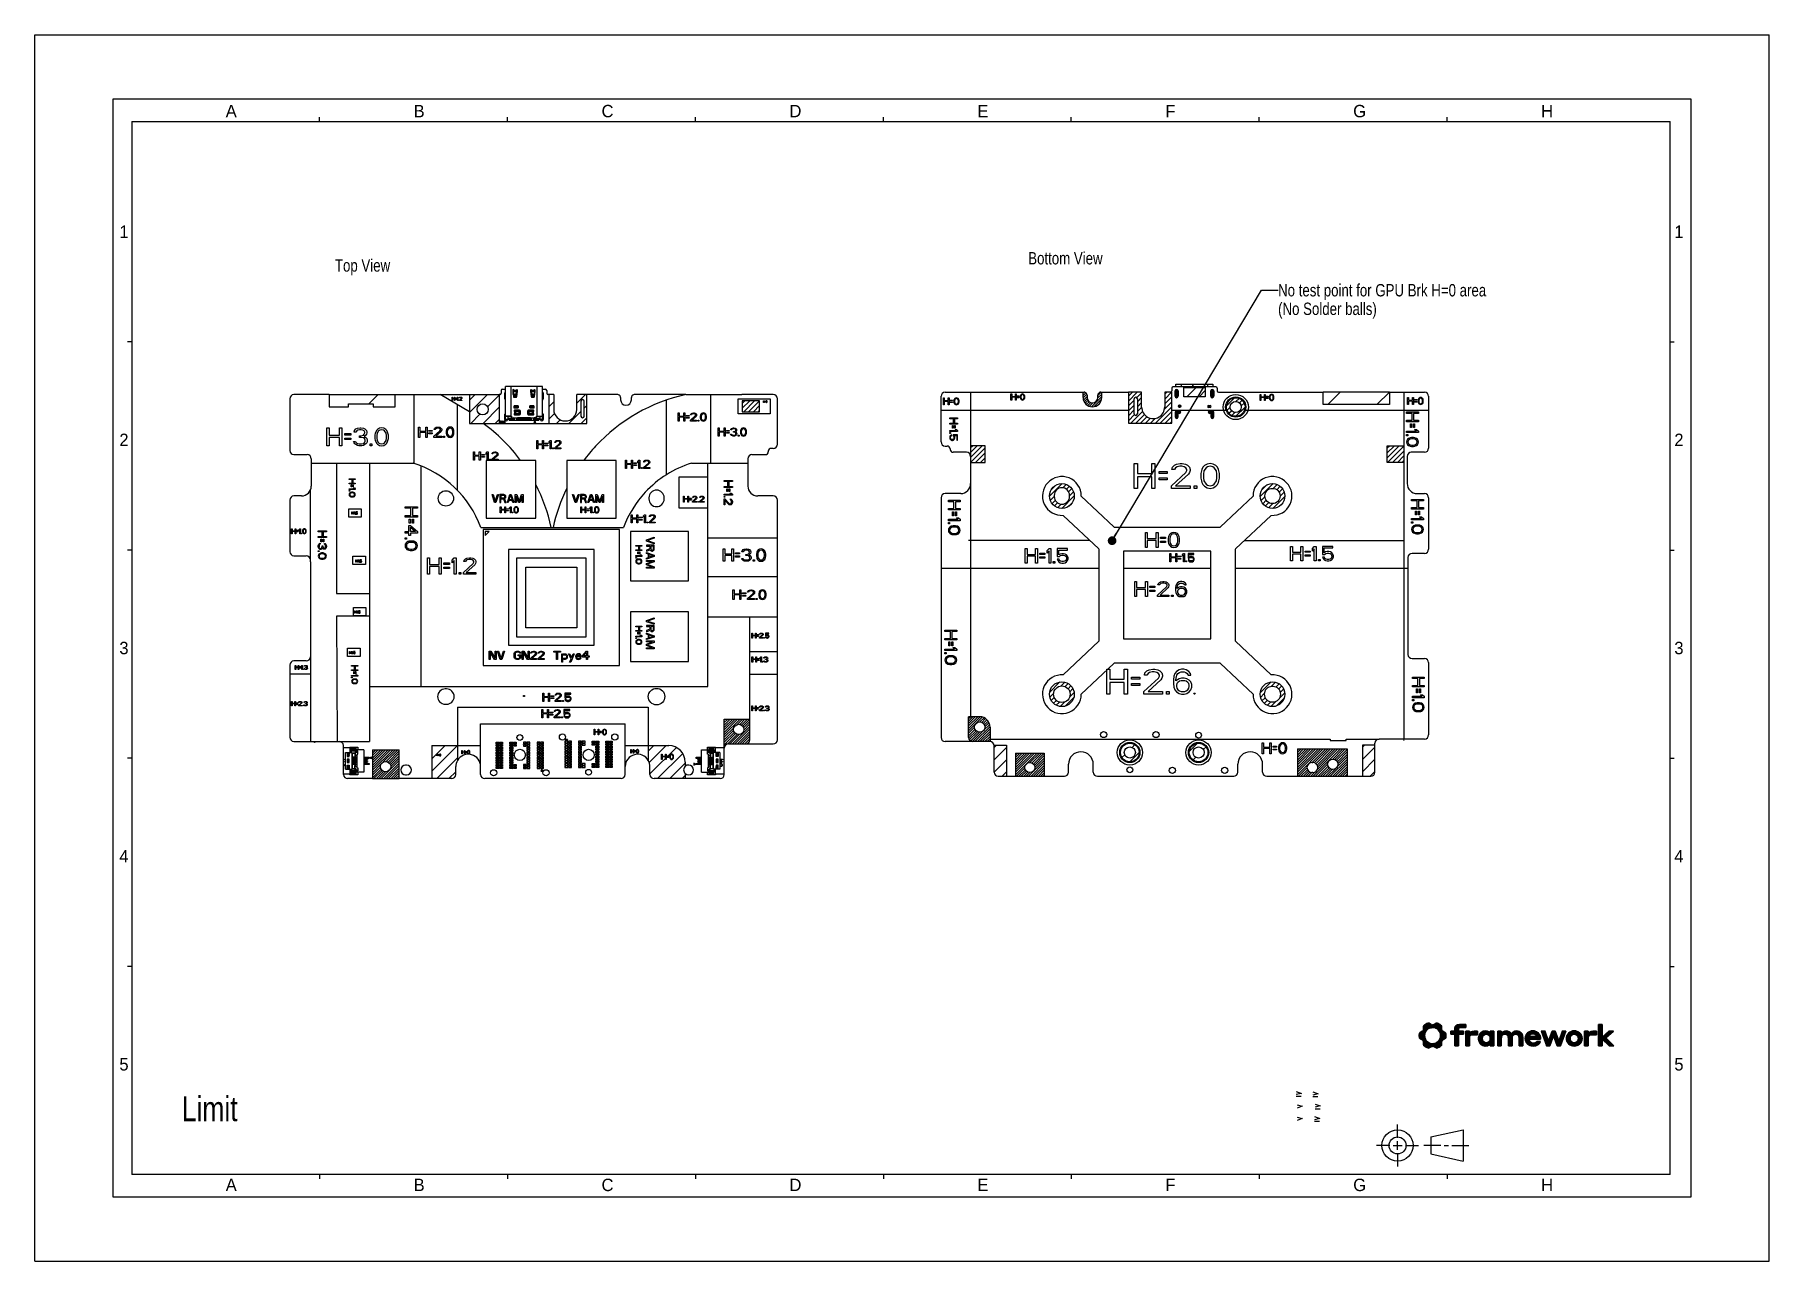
# Model space of a CAD drawing. Header units: millimetres. Extents: x 0 to 420, y 0 to 297.
import ezdxf

# ---------------------------------------------------------------- set-up
doc = ezdxf.new("R2010")
doc.units = ezdxf.units.MM
doc.header["$LTSCALE"] = 23.1
doc.layers.get('0').update_dxf_attribs({"linetype": 'CONTINUOUS'})
doc.layers.add('ASSEM_MEM', color=7, linetype='CONTINUOUS')
doc.layers.add('DETAIL', color=7, linetype='CONTINUOUS')
doc.styles.get("Standard").update_dxf_attribs({"font": 'txt', "width": 0.8})
doc.styles.add('TEXTSTYLE_2', font='txt')
doc.dimstyles.get("Standard").update_dxf_attribs({"dimtxt": 3, "dimasz": 2.1, "dimexe": 2, "dimexo": 1, "dimtad": 1, "dimzin": 0, "dimdsep": 46, "dimtxsty": 'STANDARD', "dimblk": '_FILLED', "dimblk1": '_FILLED', "dimblk2": '_FILLED', "dimcen": 0.09, "dimazin": 0, "dimtol": 1, "dimtp": 0.01, "dimtm": 0.01, "dimtfac": 1, "dimtofl": 0, "dimtmove": 0, "dimatfit": 3, "dimldrblk": '_FILLED', "dimfxl": 1, "dimtolj": 1, "dimtzin": 0, "dimarcsym": 0})

msp = doc.modelspace()

# ---------------------------------------------------------------- texts
at = {"color": 2, "linetype": 'CONTINUOUS', "char_height": 3, "width": 3, "attachment_point": 1, "line_spacing_factor": 0.9, "style": 'TEXTSTYLE_2'}
for s, insert in [('A', (46.25, 280)), ('B', (91.75, 280)), ('C', (137.25, 280)), ('D', (182.75, 280)), ('E', (228.25, 280)), ('F', (273.75, 280)), ('G', (319.25, 280)), ('H', (364.75, 280)), ('1', (20.5, 250.8)), ('1', (397, 250.8)), ('2', (20.5, 200.4)), ('2', (397, 200.4)), ('3', (20.5, 150)), ('3', (397, 150)), ('4', (20.5, 99.6)), ('4', (397, 99.6)), ('5', (20.5, 49.2)), ('5', (397, 49.2)), ('A', (46.25, 20)), ('B', (91.75, 20)), ('C', (137.25, 20)), ('D', (182.75, 20)), ('E', (228.25, 20)), ('F', (273.75, 20)), ('G', (319.25, 20)), ('H', (364.75, 20))]:
    msp.add_mtext(s, dxfattribs=dict(at, insert=insert))
at = {"layer": 'DETAIL', "color": 2, "linetype": 'CONTINUOUS', "attachment_point": 1, "line_spacing_factor": 0.9}
for s, insert, char_height, width in [('Bottom View', (240.56, 244.37), 3, 26.4), ('Top View', (72.69, 242.63), 3, 19.2), ('No test point for GPU Brk H=0 area\\P(No Solder balls)', (301.06, 236.63), 3, 81.6), ('Limit', (35.59, 39.93), 6, 24)]:
    msp.add_mtext(s, dxfattribs=dict(at, insert=insert, char_height=char_height, width=width))

# ---------------------------------------------------------------- blocks, each defined once
blk = doc.blocks.new('SYM301_BL0', base_point=(310.53, 34.5))
at = {"color": 2, "linetype": 'CONTINUOUS'}
for p, q in [((309.91, 35.07), (311.15, 34.61)), ((311.12, 34.61), (309.91, 34.29)), ((309.91, 33.93), (311.1, 33.93))]:
    blk.add_line(p, q, dxfattribs=at)
blk = doc.blocks.new('SYM301_BL1', base_point=(310.67, 37.51))
at = {"color": 2, "linetype": 'CONTINUOUS'}
for p, q in [((310.05, 38.08), (311.29, 37.62)), ((311.26, 37.62), (310.05, 37.3)), ((310.05, 36.94), (311.24, 36.94))]:
    blk.add_line(p, q, dxfattribs=at)
blk = doc.blocks.new('SYM301_BL2', base_point=(310.12, 40.46))
at = {"color": 2, "linetype": 'CONTINUOUS'}
for p, q in [((309.5, 41.03), (310.74, 40.57)), ((310.72, 40.57), (309.5, 40.25)), ((309.5, 39.89), (310.7, 39.89))]:
    blk.add_line(p, q, dxfattribs=at)
blk = doc.blocks.new('SYM001_BL3', base_point=(306.31, 34.52))
at = {"color": 2, "linetype": 'CONTINUOUS'}
for p, q in [((306.93, 34.59), (305.69, 34.13)), ((305.71, 34.91), (306.93, 34.59))]:
    blk.add_line(p, q, dxfattribs=at)
blk = doc.blocks.new('SYM001_BL4', base_point=(306.31, 37.48))
at = {"color": 2, "linetype": 'CONTINUOUS'}
for p, q in [((305.72, 37.87), (306.93, 37.56)), ((306.93, 37.56), (305.69, 37.09))]:
    blk.add_line(p, q, dxfattribs=at)
blk = doc.blocks.new('SYM301_BL5', base_point=(306.09, 40.56))
at = {"color": 2, "linetype": 'CONTINUOUS'}
for p, q in [((305.47, 41.13), (306.71, 40.67)), ((306.69, 40.67), (305.47, 40.36)), ((305.47, 39.99), (306.67, 39.99))]:
    blk.add_line(p, q, dxfattribs=at)
blk = doc.blocks.new('_FILLED')
at = {"color": 0, "linetype": 'BYBLOCK'}
blk.add_solid([(0, 0), (-1, 0.17), (-1, -0.17)], dxfattribs=at)

# ---------------------------------------------------------------- hatches: boundary and pattern name
at = {"linetype": 'CONTINUOUS'}
for points in [[(336.72, 55.46), (336.66, 55.34), (336.62, 55.21), (336.58, 55.07), (336.56, 54.94), (336.54, 54.79), (336.54, 54.65), (336.54, 54.51), (336.56, 54.37), (336.58, 54.23), (336.62, 54.09), (335.37, 53.97), (335.36, 53.99), (335.35, 54.01), (335.34, 54.03), (335.33, 54.05), (335.32, 54.07), (335.31, 54.09), (335.3, 54.11), (335.3, 54.13), (335.29, 54.15), (335.28, 54.23), (335.27, 54.31), (335.26, 54.4), (335.26, 54.48), (335.26, 54.57), (335.25, 54.65), (335.26, 54.74), (335.26, 54.82), (335.26, 54.9), (335.27, 54.99), (335.28, 55.07), (335.29, 55.15), (335.3, 55.17), (335.3, 55.19), (335.31, 55.22), (335.32, 55.24), (335.33, 55.26), (335.34, 55.28), (335.35, 55.29), (335.36, 55.31), (335.37, 55.33), (335.39, 55.35), (335.4, 55.36), (335.42, 55.38), (335.44, 55.39), (335.45, 55.4), (335.47, 55.41), (336.78, 55.59)], [(337.53, 56.34), (337.42, 56.27), (337.31, 56.19), (337.2, 56.11), (337.1, 56.02), (337.01, 55.92), (336.93, 55.81), (336.85, 55.7), (336.78, 55.59), (335.47, 55.41), (335.95, 55.69), (335.99, 55.71), (336.02, 55.74), (336.06, 55.77), (336.09, 55.8), (336.12, 55.83), (336.15, 55.86), (336.18, 55.9), (336.2, 55.93), (336.22, 55.97), (336.24, 56.01), (336.26, 56.05), (336.27, 56.09), (336.29, 56.14), (336.3, 56.18), (336.3, 56.22), (336.31, 56.27), (336.31, 56.31), (338.18, 56.56), (338.05, 56.54), (337.91, 56.5), (337.78, 56.46), (337.65, 56.4)], [(338.47, 57.26), (340.39, 57.23), (340.49, 57.15), (340.51, 57.14), (340.52, 57.12), (340.54, 57.1), (340.55, 57.09), (340.56, 57.07), (340.58, 57.05), (340.59, 57.03), (340.6, 57.01), (340.6, 56.99), (340.61, 56.97), (340.62, 56.95), (340.62, 56.93), (340.63, 56.91), (340.63, 56.88), (340.63, 56.86), (338.18, 56.56), (336.31, 56.31), (336.31, 56.86), (336.31, 56.88), (336.31, 56.91), (336.32, 56.93), (336.32, 56.95), (336.33, 56.97), (336.33, 56.99), (336.34, 57.01), (336.35, 57.03), (336.36, 57.05), (336.37, 57.07), (336.39, 57.09), (336.4, 57.1), (336.41, 57.12), (336.43, 57.14), (336.45, 57.15), (336.55, 57.23), (338.24, 57.29), (338.28, 57.28), (338.33, 57.27), (338.38, 57.26), (338.42, 57.26)], [(338.19, 57.31), (338.24, 57.29), (336.55, 57.23), (336.65, 57.3), (338.11, 57.35), (338.15, 57.33)], [(337.63, 57.63), (338.11, 57.35), (336.65, 57.3), (336.75, 57.37), (336.86, 57.43), (336.97, 57.49), (337.08, 57.55), (337.2, 57.6), (337.59, 57.65), (337.61, 57.64)], [(337.42, 57.68), (337.44, 57.68), (337.46, 57.68), (337.49, 57.67), (337.51, 57.67), (337.53, 57.67), (337.55, 57.66), (337.57, 57.65), (337.59, 57.65), (337.2, 57.6), (337.31, 57.65), (337.33, 57.66), (337.36, 57.66), (337.38, 57.67), (337.4, 57.67)], [(338.47, 56.58), (338.32, 56.58), (338.18, 56.56), (340.63, 56.86), (340.63, 56.31), (340.63, 56.27), (339.63, 56.19), (339.52, 56.27), (339.4, 56.34), (339.28, 56.4), (339.16, 56.46), (339.03, 56.5), (338.89, 56.54), (338.75, 56.56), (338.61, 56.58)], [(340.19, 57.37), (340.29, 57.3), (340.39, 57.23), (338.47, 57.26), (338.52, 57.26), (338.56, 57.26), (338.61, 57.27), (338.65, 57.28), (338.7, 57.29), (338.74, 57.31), (338.79, 57.33), (338.83, 57.35), (339.74, 57.6), (339.86, 57.55), (339.97, 57.49), (340.08, 57.43)], [(339.49, 57.68), (339.52, 57.68), (339.54, 57.67), (339.56, 57.67), (339.58, 57.66), (339.6, 57.66), (339.62, 57.65), (339.74, 57.6), (338.83, 57.35), (339.3, 57.63), (339.32, 57.64), (339.34, 57.65), (339.37, 57.65), (339.39, 57.66), (339.41, 57.67), (339.43, 57.67), (339.45, 57.67), (339.47, 57.68)], [(340.63, 56.22), (340.64, 56.18), (339.74, 56.11), (339.63, 56.19), (340.63, 56.27)], [(340.65, 56.14), (340.66, 56.09), (339.83, 56.02), (339.74, 56.11), (340.64, 56.18)], [(340.68, 56.05), (340.69, 56.01), (339.93, 55.92), (339.83, 56.02), (340.66, 56.09)], [(340.74, 55.93), (340.76, 55.9), (340.01, 55.81), (339.93, 55.92), (340.69, 56.01), (340.71, 55.97)], [(340.82, 55.83), (340.85, 55.8), (340.09, 55.7), (340.01, 55.81), (340.76, 55.9), (340.79, 55.86)], [(340.95, 55.71), (340.99, 55.69), (341.46, 55.41), (340.27, 55.34), (340.22, 55.46), (340.16, 55.59), (340.09, 55.7), (340.85, 55.8), (340.88, 55.77), (340.91, 55.74)], [(341.55, 55.35), (341.56, 55.33), (340.32, 55.21), (340.27, 55.34), (341.46, 55.41), (341.48, 55.4), (341.5, 55.39), (341.52, 55.38), (341.53, 55.36)], [(341.63, 55.22), (341.64, 55.19), (340.35, 55.07), (340.32, 55.21), (341.56, 55.33), (341.58, 55.31), (341.59, 55.29), (341.6, 55.28), (341.61, 55.26), (341.62, 55.24)], [(341.64, 55.15), (341.66, 55.07), (340.38, 54.94), (340.35, 55.07), (341.64, 55.19), (341.64, 55.17)], [(341.67, 54.99), (341.67, 54.9), (340.39, 54.79), (340.38, 54.94), (341.66, 55.07)], [(341.68, 54.57), (341.68, 54.48), (340.38, 54.37), (340.39, 54.51), (341.68, 54.65)], [(341.68, 54.82), (341.68, 54.74), (341.68, 54.65), (340.39, 54.51), (340.4, 54.65), (340.39, 54.79), (341.67, 54.9)], [(344.71, 56.05), (344.71, 55.71), (342.86, 54.96), (342.86, 55.71), (343.82, 55.71), (344.72, 56.19), (344.72, 56.14), (344.71, 56.1)], [(345.97, 55.71), (345.97, 54.96), (344.71, 54.96), (344.71, 52.19), (343.82, 52.19), (343.82, 54.96), (342.86, 54.96), (344.71, 55.71)], [(344.77, 56.34), (344.75, 56.31), (343.82, 56.23), (343.83, 56.32), (344.8, 56.4), (344.78, 56.37)], [(344.73, 56.23), (344.72, 56.19), (343.82, 55.71), (343.82, 56.23), (344.75, 56.31), (344.74, 56.27)], [(344.9, 56.51), (344.87, 56.48), (343.83, 56.4), (343.84, 56.49), (345, 56.56), (344.96, 56.54), (344.93, 56.53)], [(344.82, 56.43), (344.8, 56.4), (343.83, 56.32), (343.83, 56.4), (344.87, 56.48), (344.84, 56.46)], [(345.04, 56.57), (345, 56.56), (343.84, 56.49), (343.86, 56.57), (345.27, 56.6), (345.22, 56.6), (345.17, 56.6), (345.12, 56.59), (345.08, 56.58)], [(344.89, 57.31), (345, 57.31), (346.51, 57.31), (346.51, 56.6), (345.27, 56.6), (343.86, 56.57), (343.88, 56.65), (343.91, 56.72), (343.94, 56.79), (343.97, 56.85), (344.01, 56.91), (344.06, 56.97), (344.11, 57.02), (344.17, 57.07), (344.23, 57.12), (344.29, 57.16), (344.36, 57.19), (344.44, 57.22), (344.52, 57.25), (344.6, 57.27), (344.69, 57.29), (344.79, 57.3)], [(348.43, 55.73), (348.52, 55.73), (349.34, 55.73), (349.34, 54.85), (348.4, 54.85), (348.31, 54.85), (348.22, 54.84), (348.14, 54.84), (348.06, 54.83), (347.99, 54.82), (347.92, 54.8), (347.86, 54.78), (347.8, 54.76), (347.75, 54.74), (347.69, 54.71), (347.65, 54.69), (347.61, 54.65), (347.56, 54.62), (347.53, 54.58), (347.49, 54.53), (347.47, 54.48), (347.44, 54.43), (346.49, 52.19), (346.49, 55.71), (347.38, 55.71), (347.38, 55.12), (347.4, 55.16), (347.42, 55.21), (347.46, 55.26), (347.49, 55.31), (347.54, 55.37), (347.59, 55.42), (347.64, 55.46), (347.69, 55.5), (347.74, 55.54), (347.81, 55.57), (347.87, 55.61), (347.94, 55.64), (348.02, 55.66), (348.11, 55.69), (348.18, 55.7), (348.26, 55.72), (348.34, 55.72)], [(350.66, 54.56), (350.63, 54.49), (349.64, 54.39), (349.67, 54.53), (350.7, 54.62)], [(350.75, 54.68), (350.7, 54.62), (349.67, 54.53), (349.71, 54.66), (350.8, 54.73)], [(350.85, 54.78), (350.8, 54.73), (349.71, 54.66), (349.75, 54.78), (350.97, 54.87), (350.91, 54.83)], [(351.03, 54.9), (350.97, 54.87), (349.75, 54.78), (349.81, 54.9), (351.41, 55.01), (351.32, 55), (351.25, 54.98), (351.17, 54.96), (351.1, 54.94)], [(349.87, 55.01), (349.93, 55.11), (351.49, 55.01), (351.41, 55.01), (349.81, 54.9)], [(352.4, 55.24), (352.42, 55.21), (349.93, 55.11), (350.01, 55.21), (352.38, 55.27)], [(352.44, 55.18), (351.99, 54.87), (351.93, 54.9), (351.87, 54.94), (351.8, 54.96), (351.72, 54.98), (351.65, 55), (351.57, 55.01), (351.49, 55.01), (349.93, 55.11), (352.42, 55.21)], [(352.35, 55.3), (352.38, 55.27), (350.01, 55.21), (350.09, 55.3), (352.31, 55.35)], [(352.26, 55.4), (352.31, 55.35), (350.09, 55.3), (350.18, 55.39), (352.2, 55.46)], [(351.97, 55.62), (352.06, 55.57), (352.13, 55.51), (352.2, 55.46), (350.18, 55.39), (350.28, 55.47), (350.39, 55.54), (350.5, 55.61), (351.9, 55.65)], [(351.75, 55.71), (351.83, 55.68), (351.9, 55.65), (350.5, 55.61), (350.62, 55.66), (350.74, 55.71), (351.66, 55.74)], [(351.12, 55.78), (351.26, 55.79), (351.37, 55.78), (351.47, 55.77), (351.57, 55.76), (351.66, 55.74), (350.74, 55.71), (350.86, 55.74), (350.99, 55.77)], [(352.44, 55.18), (352.44, 55.71), (353.33, 55.71), (353.33, 52.19), (352.44, 52.19), (352.44, 52.75), (352.36, 53.48), (352.39, 53.55), (352.41, 53.63), (352.43, 53.71), (352.44, 53.79), (352.45, 53.87), (352.45, 53.95), (352.45, 54.04), (352.44, 54.12), (352.43, 54.2), (352.41, 54.28), (352.39, 54.35), (352.36, 54.42), (352.33, 54.49), (352.29, 54.56), (352.25, 54.62), (352.21, 54.68), (352.16, 54.73), (352.11, 54.78), (352.05, 54.83), (351.99, 54.87)], [(355.11, 54.07), (355.11, 52.19), (354.23, 52.19), (354.23, 55.71), (355.11, 55.71), (355.11, 55.12), (355.19, 54.49), (355.17, 54.43), (355.15, 54.36), (355.13, 54.29), (355.12, 54.22), (355.12, 54.15)], [(356.27, 55.79), (356.37, 55.78), (356.47, 55.78), (356.57, 55.76), (356.67, 55.74), (356.76, 55.71), (356.84, 55.68), (356.93, 55.64), (357.01, 55.6), (357.09, 55.55), (357.16, 55.5), (357.23, 55.44), (357.29, 55.38), (357.35, 55.31), (357.41, 55.24), (357.46, 55.16), (357.51, 55.08), (355.91, 54.99), (355.84, 54.98), (355.77, 54.97), (355.7, 54.95), (355.64, 54.93), (355.58, 54.91), (355.52, 54.88), (355.47, 54.84), (355.42, 54.8), (355.37, 54.76), (355.33, 54.71), (355.29, 54.66), (355.25, 54.61), (355.22, 54.55), (355.19, 54.49), (355.11, 55.12), (355.14, 55.17), (355.18, 55.22), (355.22, 55.28), (355.26, 55.33), (355.31, 55.39), (355.37, 55.44), (355.43, 55.5), (355.5, 55.55), (355.58, 55.6), (355.66, 55.64), (355.75, 55.68), (355.84, 55.72), (355.92, 55.74), (356, 55.76), (356.09, 55.78), (356.17, 55.78)], [(356.06, 54.99), (355.98, 55), (355.91, 54.99), (357.51, 55.08), (357.55, 55), (358.58, 55), (358.5, 54.99), (358.43, 54.98), (358.36, 54.97), (358.3, 54.95), (358.23, 54.93), (358.17, 54.91), (358.12, 54.88), (358.06, 54.84), (358.01, 54.8), (357.97, 54.76), (357.92, 54.71), (357.88, 54.66), (357.85, 54.61), (357.82, 54.55), (357.79, 54.49), (357.76, 54.43), (357.74, 54.36), (357.73, 54.29), (357.72, 54.22), (357.71, 54.15), (357.71, 54.07), (357.71, 52.19), (356.82, 52.19), (356.82, 54.07), (356.82, 54.15), (356.81, 54.22), (356.8, 54.3), (356.78, 54.37), (356.76, 54.43), (356.74, 54.5), (356.72, 54.56), (356.68, 54.61), (356.65, 54.67), (356.61, 54.72), (356.57, 54.76), (356.53, 54.81), (356.48, 54.84), (356.43, 54.88), (356.37, 54.91), (356.32, 54.93), (356.25, 54.96), (356.19, 54.97), (356.12, 54.99)], [(358.84, 55.79), (358.97, 55.78), (359.09, 55.77), (359.2, 55.75), (359.31, 55.72), (359.42, 55.68), (359.52, 55.64), (359.61, 55.59), (359.7, 55.53), (359.79, 55.46), (359.87, 55.39), (359.94, 55.31), (360.01, 55.23), (360.07, 55.14), (360.12, 55.04), (360.17, 54.94), (360.21, 54.84), (360.24, 54.73), (359.28, 54.61), (359.24, 54.67), (359.21, 54.72), (359.17, 54.76), (359.12, 54.81), (359.07, 54.84), (359.02, 54.88), (358.97, 54.91), (358.91, 54.93), (358.85, 54.96), (358.78, 54.97), (358.72, 54.99), (358.65, 54.99), (358.58, 55), (357.55, 55), (357.58, 55.06), (357.62, 55.13), (357.66, 55.19), (357.71, 55.26), (357.77, 55.33), (357.83, 55.39), (357.9, 55.45), (357.97, 55.51), (358.06, 55.57), (358.15, 55.62), (358.24, 55.67), (358.35, 55.71), (358.44, 55.74), (358.53, 55.76), (358.63, 55.77), (358.73, 55.78)], [(360.24, 54.73), (360.27, 54.61), (360.28, 54.49), (360.3, 54.37), (360.3, 54.24), (360.3, 52.19), (359.41, 52.19), (359.41, 54.07), (359.41, 54.15), (359.4, 54.22), (359.39, 54.3), (359.38, 54.37), (359.36, 54.43), (359.34, 54.5), (359.31, 54.56), (359.28, 54.61)], [(361.88, 54.55), (361.86, 54.48), (360.96, 54.4), (361, 54.54), (361.93, 54.67), (361.9, 54.61)], [(361.97, 54.72), (361.93, 54.67), (361, 54.54), (361.04, 54.67), (362.01, 54.77)], [(362.05, 54.82), (362.01, 54.77), (361.04, 54.67), (361.09, 54.8), (362.14, 54.91), (362.09, 54.87)], [(362.19, 54.95), (362.14, 54.91), (361.09, 54.8), (361.16, 54.92), (362.29, 55.01), (362.24, 54.98)], [(362.35, 55.04), (362.29, 55.01), (361.16, 54.92), (361.23, 55.03), (362.69, 55.11), (362.61, 55.1), (362.54, 55.09), (362.48, 55.08), (362.41, 55.06)], [(362.61, 55.8), (362.76, 55.8), (362.91, 55.8), (363.06, 55.78), (363.2, 55.76), (363.34, 55.72), (363.47, 55.68), (363.6, 55.63), (363.72, 55.57), (363.83, 55.5), (363.94, 55.42), (364.04, 55.33), (364.13, 55.24), (364.22, 55.14), (364.3, 55.03), (364.37, 54.91), (364.43, 54.78), (364.48, 54.65), (363.62, 54.55), (363.6, 54.61), (363.57, 54.67), (363.53, 54.73), (363.49, 54.78), (363.45, 54.83), (363.41, 54.87), (363.36, 54.91), (363.31, 54.95), (363.26, 54.98), (363.21, 55.01), (363.15, 55.04), (363.09, 55.06), (363.03, 55.08), (362.97, 55.09), (362.9, 55.1), (362.83, 55.11), (362.76, 55.11), (362.69, 55.11), (361.23, 55.03), (361.3, 55.14), (361.39, 55.24), (361.48, 55.33), (361.58, 55.42), (361.69, 55.49), (361.8, 55.56), (361.92, 55.63), (362.05, 55.68), (362.18, 55.72), (362.32, 55.76), (362.46, 55.78)], [(364.48, 54.65), (364.52, 54.52), (364.56, 54.37), (363.67, 54.42), (363.65, 54.49), (363.62, 54.55)], [(368.19, 55.74), (369.05, 53.37), (370.72, 55.71), (369.43, 52.17), (368.63, 52.17), (367.74, 54.61), (366.85, 52.17), (366.07, 52.17), (366.53, 53.35), (367.4, 55.74)], [(371.93, 54.55), (371.89, 54.49), (370.92, 54.39), (370.96, 54.53), (371.97, 54.62)], [(372.02, 54.67), (371.97, 54.62), (370.96, 54.53), (371, 54.66), (372.12, 54.78), (372.07, 54.73)], [(372.18, 54.82), (372.12, 54.78), (371, 54.66), (371.06, 54.79), (372.31, 54.9), (372.24, 54.87)], [(372.38, 54.93), (372.31, 54.9), (371.06, 54.79), (371.12, 54.91), (372.68, 55.01), (372.6, 55), (372.52, 54.98), (372.45, 54.96)], [(372.77, 55.8), (372.92, 55.8), (373.07, 55.78), (373.21, 55.76), (373.35, 55.72), (373.48, 55.68), (373.61, 55.62), (373.73, 55.56), (373.85, 55.49), (373.96, 55.41), (374.07, 55.32), (374.16, 55.23), (374.25, 55.13), (374.33, 55.02), (374.41, 54.91), (374.47, 54.79), (374.53, 54.66), (374.57, 54.53), (373.67, 54.42), (373.64, 54.49), (373.6, 54.56), (373.56, 54.62), (373.51, 54.68), (373.46, 54.73), (373.41, 54.78), (373.35, 54.83), (373.29, 54.87), (373.22, 54.9), (373.16, 54.94), (373.08, 54.96), (373.01, 54.98), (372.93, 55), (372.85, 55.01), (372.77, 55.01), (372.68, 55.01), (371.12, 54.91), (371.19, 55.02), (371.28, 55.13), (371.37, 55.23), (371.46, 55.32), (371.57, 55.41), (371.68, 55.49), (371.79, 55.56), (371.92, 55.62), (372.05, 55.68), (372.18, 55.72), (372.32, 55.76), (372.47, 55.78), (372.62, 55.8)], [(377.21, 55.73), (377.3, 55.73), (378.12, 55.73), (378.12, 54.85), (377.18, 54.85), (377.09, 54.85), (377, 54.84), (376.92, 54.84), (376.85, 54.83), (376.77, 54.82), (376.71, 54.8), (376.64, 54.78), (376.58, 54.76), (376.53, 54.74), (376.48, 54.71), (376.43, 54.69), (376.39, 54.65), (376.35, 54.62), (376.31, 54.58), (376.28, 54.53), (376.25, 54.48), (376.22, 54.43), (375.28, 52.19), (375.28, 55.71), (376.16, 55.71), (376.16, 55.12), (376.18, 55.16), (376.21, 55.21), (376.24, 55.26), (376.28, 55.31), (376.32, 55.37), (376.38, 55.42), (376.42, 55.46), (376.47, 55.5), (376.53, 55.54), (376.59, 55.57), (376.66, 55.61), (376.73, 55.64), (376.81, 55.66), (376.89, 55.69), (376.96, 55.7), (377.04, 55.72), (377.12, 55.72)], [(379.52, 54.28), (381.13, 55.71), (382.29, 55.71), (380.42, 54.07), (382.39, 52.19), (381.2, 52.19), (379.52, 53.79), (379.52, 52.19), (378.64, 52.19), (378.64, 57.31), (379.52, 57.31)], [(336.62, 54.09), (336.66, 53.96), (336.72, 53.84), (335.95, 53.61), (335.47, 53.89), (335.45, 53.9), (335.44, 53.91), (335.42, 53.92), (335.4, 53.94), (335.39, 53.95), (335.37, 53.97)], [(336.78, 53.72), (336.85, 53.6), (336.93, 53.49), (337.01, 53.38), (337.1, 53.28), (337.2, 53.19), (337.31, 53.11), (337.42, 53.03), (337.53, 52.96), (336.31, 52.44), (336.31, 52.99), (336.31, 53.04), (336.3, 53.08), (336.29, 53.13), (336.28, 53.18), (336.27, 53.22), (336.25, 53.26), (336.23, 53.31), (336.21, 53.35), (336.19, 53.39), (336.16, 53.43), (336.13, 53.46), (336.1, 53.5), (336.07, 53.53), (336.03, 53.56), (335.99, 53.59), (335.95, 53.61), (336.72, 53.84)], [(338.47, 52.72), (338.61, 52.72), (338.75, 52.74), (340.63, 52.44), (340.63, 52.42), (340.63, 52.39), (340.62, 52.37), (340.62, 52.35), (340.61, 52.33), (340.6, 52.31), (340.6, 52.29), (340.59, 52.27), (340.58, 52.25), (340.56, 52.23), (340.55, 52.21), (340.54, 52.2), (340.52, 52.18), (340.51, 52.17), (340.49, 52.15), (340.39, 52.07), (338.61, 52.03), (338.56, 52.04), (338.52, 52.04), (338.47, 52.05), (336.65, 52), (336.55, 52.07), (336.45, 52.15), (336.43, 52.17), (336.41, 52.18), (336.4, 52.2), (336.39, 52.21), (336.37, 52.23), (336.36, 52.25), (336.35, 52.27), (336.34, 52.29), (336.33, 52.31), (336.33, 52.33), (336.32, 52.35), (336.32, 52.37), (336.31, 52.39), (336.31, 52.42), (336.31, 52.44), (337.53, 52.96), (337.65, 52.9), (337.78, 52.85), (337.91, 52.8), (338.05, 52.77), (338.18, 52.74), (338.32, 52.72)], [(338.24, 52.01), (338.19, 51.99), (336.75, 51.93), (336.65, 52), (338.47, 52.05), (338.42, 52.04), (338.38, 52.04), (338.33, 52.03), (338.28, 52.02)], [(338.11, 51.95), (337.63, 51.67), (337.31, 51.65), (337.2, 51.7), (337.08, 51.75), (336.97, 51.81), (336.86, 51.87), (336.75, 51.93), (338.19, 51.99), (338.15, 51.97)], [(337.59, 51.65), (337.57, 51.65), (337.55, 51.64), (337.53, 51.63), (337.51, 51.63), (337.49, 51.63), (337.46, 51.63), (337.44, 51.62), (337.42, 51.63), (337.4, 51.63), (337.38, 51.63), (337.36, 51.64), (337.33, 51.64), (337.31, 51.65), (337.63, 51.67), (337.61, 51.66)], [(338.61, 52.03), (340.39, 52.07), (340.29, 52), (340.19, 51.93), (339.3, 51.67), (338.83, 51.95), (338.79, 51.97), (338.74, 51.99), (338.7, 52.01), (338.65, 52.02)], [(340.63, 53.04), (340.63, 52.99), (340.63, 52.44), (338.75, 52.74), (338.89, 52.77), (339.03, 52.8), (339.16, 52.85), (339.28, 52.9), (339.4, 52.96), (339.52, 53.03), (340.63, 53.08)], [(339.74, 51.7), (339.62, 51.65), (339.6, 51.64), (339.58, 51.64), (339.56, 51.63), (339.54, 51.63), (339.52, 51.63), (339.49, 51.62), (339.47, 51.63), (339.45, 51.63), (339.43, 51.63), (339.41, 51.63), (339.39, 51.64), (339.37, 51.65), (339.34, 51.65), (339.32, 51.66), (339.3, 51.67), (340.19, 51.93), (340.08, 51.87), (339.97, 51.81), (339.86, 51.75)], [(340.64, 53.13), (340.63, 53.08), (339.52, 53.03), (339.63, 53.11), (340.65, 53.18)], [(340.67, 53.22), (340.65, 53.18), (339.63, 53.11), (339.74, 53.19), (340.68, 53.26)], [(340.7, 53.31), (340.68, 53.26), (339.74, 53.19), (339.83, 53.28), (340.72, 53.35)], [(340.75, 53.39), (340.72, 53.35), (339.83, 53.28), (339.93, 53.38), (340.81, 53.46), (340.78, 53.43)], [(340.84, 53.5), (340.81, 53.46), (339.93, 53.38), (340.01, 53.49), (340.95, 53.59), (340.91, 53.56), (340.87, 53.53)], [(341.46, 53.89), (340.99, 53.61), (340.95, 53.59), (340.01, 53.49), (340.09, 53.6), (340.16, 53.72), (340.22, 53.84), (341.55, 53.95), (341.53, 53.94), (341.52, 53.92), (341.5, 53.91), (341.48, 53.9)], [(341.56, 53.97), (341.55, 53.95), (340.22, 53.84), (340.27, 53.96), (341.63, 54.09), (341.62, 54.07), (341.61, 54.05), (341.6, 54.03), (341.59, 54.01), (341.58, 53.99)], [(341.64, 54.11), (341.63, 54.09), (340.27, 53.96), (340.32, 54.09), (341.64, 54.15), (341.64, 54.13)], [(341.66, 54.23), (341.64, 54.15), (340.32, 54.09), (340.35, 54.23), (341.67, 54.31)], [(341.67, 54.4), (341.67, 54.31), (340.35, 54.23), (340.38, 54.37), (341.68, 54.48)], [(347.38, 54.04), (347.38, 52.19), (346.49, 52.19), (347.44, 54.43), (347.42, 54.37), (347.4, 54.32), (347.39, 54.25), (347.38, 54.19), (347.38, 54.12)], [(350.54, 54.28), (350.53, 54.2), (349.6, 54.1), (349.62, 54.25), (350.57, 54.35)], [(350.51, 54.12), (350.5, 54.04), (350.5, 53.95), (349.6, 53.8), (349.6, 53.95), (349.6, 54.1), (350.53, 54.2)], [(350.5, 53.87), (350.51, 53.79), (349.62, 53.65), (349.6, 53.8), (350.5, 53.95)], [(350.59, 54.42), (350.57, 54.35), (349.62, 54.25), (349.64, 54.39), (350.63, 54.49)], [(350.53, 53.71), (350.54, 53.63), (349.64, 53.51), (349.62, 53.65), (350.51, 53.79)], [(350.57, 53.55), (350.59, 53.48), (349.67, 53.37), (349.64, 53.51), (350.54, 53.63)], [(350.63, 53.41), (350.66, 53.35), (349.71, 53.24), (349.67, 53.37), (350.59, 53.48)], [(350.7, 53.29), (350.75, 53.23), (349.75, 53.12), (349.71, 53.24), (350.66, 53.35)], [(350.85, 53.12), (350.91, 53.08), (349.81, 53), (349.75, 53.12), (350.75, 53.23), (350.8, 53.17)], [(350.97, 53.04), (351.03, 53), (349.87, 52.89), (349.81, 53), (350.91, 53.08)], [(351.49, 52.9), (351.57, 52.9), (351.65, 52.91), (351.72, 52.92), (351.8, 52.94), (351.87, 52.97), (351.93, 53), (351.99, 53.04), (352.05, 53.08), (352.11, 53.12), (352.16, 53.17), (352.21, 53.23), (352.25, 53.29), (352.29, 53.35), (352.33, 53.41), (352.36, 53.48), (352.44, 52.75), (349.93, 52.79), (349.87, 52.89), (351.03, 53), (351.1, 52.97), (351.17, 52.94), (351.25, 52.92), (351.32, 52.91), (351.41, 52.9)], [(352.41, 52.7), (352.39, 52.66), (350.09, 52.6), (350.01, 52.69), (349.93, 52.79), (352.44, 52.75), (352.43, 52.72)], [(352.37, 52.63), (352.32, 52.58), (350.18, 52.51), (350.09, 52.6), (352.39, 52.66)], [(352.27, 52.52), (352.22, 52.46), (352.17, 52.42), (350.39, 52.36), (350.28, 52.43), (350.18, 52.51), (352.32, 52.58)], [(352.11, 52.38), (352.05, 52.34), (350.5, 52.29), (350.39, 52.36), (352.17, 52.42)], [(351.98, 52.3), (351.91, 52.26), (351.84, 52.23), (351.75, 52.2), (350.86, 52.16), (350.73, 52.2), (350.61, 52.24), (350.5, 52.29), (352.05, 52.34)], [(351.67, 52.17), (351.59, 52.15), (351.51, 52.14), (351.12, 52.12), (350.99, 52.14), (350.86, 52.16), (351.75, 52.2)], [(351.43, 52.13), (351.34, 52.12), (351.25, 52.12), (351.12, 52.12), (351.51, 52.14)], [(363.67, 54.42), (364.56, 54.37), (364.58, 54.22), (364.6, 54.07), (364.6, 53.9), (360.92, 53.8), (360.92, 53.95), (360.92, 54.11), (360.94, 54.25), (360.96, 54.4), (361.86, 54.48), (361.84, 54.42)], [(364.6, 53.9), (364.6, 53.81), (361.81, 53.81), (361.82, 53.73), (361.83, 53.65), (360.96, 53.52), (360.94, 53.66), (360.92, 53.8)], [(361.85, 53.58), (361.87, 53.51), (361, 53.38), (360.96, 53.52), (361.83, 53.65)], [(361.9, 53.44), (361.93, 53.37), (361.04, 53.25), (361, 53.38), (361.87, 53.51)], [(362, 53.25), (362.04, 53.2), (361.1, 53.12), (361.04, 53.25), (361.93, 53.37), (361.96, 53.31)], [(362.09, 53.14), (362.14, 53.09), (361.16, 53), (361.1, 53.12), (362.04, 53.2)], [(362.25, 53.01), (362.31, 52.97), (361.23, 52.89), (361.16, 53), (362.14, 53.09), (362.2, 53.05)], [(362.45, 52.91), (362.52, 52.88), (361.31, 52.78), (361.23, 52.89), (362.31, 52.97), (362.38, 52.94)], [(363.67, 53.2), (363.69, 53.22), (364.56, 53.22), (364.54, 53.14), (364.52, 53.06), (364.47, 52.97), (364.42, 52.87), (364.35, 52.77), (364.27, 52.67), (361.49, 52.59), (361.4, 52.68), (361.31, 52.78), (362.83, 52.84), (362.9, 52.84), (362.96, 52.85), (363.02, 52.85), (363.08, 52.86), (363.13, 52.87), (363.19, 52.89), (363.25, 52.9), (363.31, 52.92), (363.36, 52.95), (363.4, 52.97), (363.45, 52.99), (363.48, 53.02), (363.52, 53.05), (363.56, 53.08), (363.6, 53.11), (363.63, 53.14), (363.65, 53.17)], [(362.83, 52.84), (361.31, 52.78), (362.52, 52.88), (362.59, 52.86), (362.67, 52.85), (362.75, 52.84)], [(364.2, 52.6), (364.12, 52.53), (364.04, 52.46), (363.94, 52.39), (363.83, 52.33), (363.72, 52.28), (363.6, 52.23), (363.46, 52.18), (362.36, 52.15), (362.22, 52.19), (362.08, 52.23), (361.95, 52.28), (361.82, 52.35), (361.71, 52.42), (361.6, 52.5), (361.49, 52.59), (364.27, 52.67)], [(363.35, 52.16), (363.23, 52.13), (363.1, 52.12), (362.97, 52.11), (362.83, 52.1), (362.67, 52.11), (362.51, 52.12), (362.36, 52.15), (363.46, 52.18)], [(371.78, 54.12), (371.77, 54.04), (371.77, 53.95), (370.88, 53.8), (370.87, 53.95), (370.88, 54.1), (371.79, 54.2)], [(371.81, 54.27), (371.79, 54.2), (370.88, 54.1), (370.89, 54.25), (371.83, 54.35)], [(371.77, 53.87), (371.78, 53.79), (370.89, 53.65), (370.88, 53.8), (371.77, 53.95)], [(371.86, 54.42), (371.83, 54.35), (370.89, 54.25), (370.92, 54.39), (371.89, 54.49)], [(371.79, 53.71), (371.81, 53.63), (370.92, 53.51), (370.89, 53.65), (371.78, 53.79)], [(371.83, 53.56), (371.86, 53.48), (370.96, 53.38), (370.92, 53.51), (371.81, 53.63)], [(371.89, 53.42), (371.93, 53.35), (371, 53.24), (370.96, 53.38), (371.86, 53.48)], [(371.97, 53.29), (372.02, 53.23), (371.06, 53.12), (371, 53.24), (371.93, 53.35)], [(372.12, 53.13), (372.18, 53.08), (371.12, 53), (371.06, 53.12), (372.02, 53.23), (372.07, 53.18)], [(372.31, 53), (372.38, 52.97), (371.19, 52.88), (371.12, 53), (372.18, 53.08), (372.24, 53.04)], [(372.77, 52.9), (372.85, 52.9), (374.33, 52.88), (374.25, 52.77), (374.16, 52.67), (374.07, 52.58), (373.96, 52.49), (373.85, 52.41), (373.73, 52.34), (373.61, 52.28), (373.48, 52.23), (373.35, 52.18), (373.21, 52.15), (373.07, 52.12), (372.92, 52.11), (372.77, 52.1), (372.62, 52.11), (372.47, 52.12), (372.32, 52.15), (372.18, 52.18), (372.05, 52.23), (371.92, 52.28), (371.79, 52.34), (371.68, 52.41), (371.57, 52.49), (371.46, 52.58), (371.37, 52.67), (371.28, 52.77), (371.19, 52.88), (372.38, 52.97), (372.45, 52.94), (372.52, 52.92), (372.6, 52.91), (372.68, 52.9)], [(374.57, 54.53), (374.61, 54.39), (374.64, 54.25), (374.65, 54.1), (374.66, 53.95), (374.65, 53.8), (374.64, 53.65), (374.61, 53.51), (374.57, 53.38), (374.53, 53.24), (374.47, 53.12), (374.41, 53), (374.33, 52.88), (372.85, 52.9), (372.93, 52.91), (373.01, 52.92), (373.08, 52.94), (373.16, 52.97), (373.22, 53), (373.29, 53.04), (373.35, 53.08), (373.41, 53.12), (373.46, 53.17), (373.51, 53.23), (373.56, 53.29), (373.6, 53.35), (373.64, 53.41), (373.67, 53.48), (373.7, 53.55), (373.72, 53.63), (373.74, 53.71), (373.75, 53.79), (373.76, 53.87), (373.76, 53.95), (373.76, 54.04), (373.75, 54.12), (373.74, 54.2), (373.72, 54.28), (373.7, 54.35), (373.67, 54.42)], [(376.16, 54.04), (376.16, 52.19), (375.28, 52.19), (376.22, 54.43), (376.2, 54.37), (376.19, 54.32), (376.18, 54.25), (376.17, 54.19), (376.16, 54.12)]]:
    msp.add_hatch(color=7, dxfattribs=at).paths.add_polyline_path(points)

# ---------------------------------------------------------------- linework, layer by layer
at = {"color": 7, "linetype": 'CONTINUOUS'}
for p, q in [((0, 0), (0, 297)), ((0, 297), (420, 297)), ((420, 0), (420, 297)), ((335.95, 55.69), (335.47, 55.41)), ((336.31, 56.86), (336.31, 56.31)), ((338.11, 57.35), (337.63, 57.63)), ((339.3, 57.63), (338.83, 57.35)), ((340.63, 56.31), (340.63, 56.86)), ((341.46, 55.41), (340.99, 55.69)), ((343.82, 55.71), (342.86, 55.71)), ((342.86, 55.71), (342.86, 54.96)), ((342.86, 54.96), (343.82, 54.96)), ((343.82, 56.23), (343.82, 55.71)), ((343.82, 54.96), (343.82, 52.19)), ((344.71, 55.71), (344.71, 56.05)), ((345.97, 55.71), (344.71, 55.71)), ((344.71, 54.96), (345.97, 54.96)), ((344.71, 52.19), (344.71, 54.96)), ((346.51, 57.31), (345, 57.31)), ((345.27, 56.6), (346.51, 56.6)), ((345.97, 54.96), (345.97, 55.71)), ((347.38, 55.71), (346.49, 55.71)), ((346.49, 55.71), (346.49, 52.19)), ((346.51, 56.6), (346.51, 57.31)), ((347.38, 55.12), (347.38, 55.71)), ((348.4, 54.85), (349.34, 54.85)), ((349.34, 55.73), (348.52, 55.73)), ((349.34, 54.85), (349.34, 55.73)), ((353.33, 55.71), (352.44, 55.71)), ((352.44, 55.71), (352.44, 55.18)), ((353.33, 52.19), (353.33, 55.71)), ((355.11, 55.71), (354.23, 55.71)), ((354.23, 55.71), (354.23, 52.19)), ((355.11, 55.12), (355.11, 55.71)), ((365.72, 55.71), (364.75, 55.71)), ((364.75, 55.71), (366.07, 52.17)), ((366.53, 53.35), (365.72, 55.71)), ((367.4, 55.74), (366.53, 53.35)), ((366.85, 52.17), (367.74, 54.61)), ((368.19, 55.74), (367.4, 55.74)), ((367.74, 54.61), (368.63, 52.17)), ((369.05, 53.37), (368.19, 55.74)), ((369.86, 55.71), (369.05, 53.37)), ((369.43, 52.17), (370.72, 55.71)), ((370.72, 55.71), (369.86, 55.71)), ((376.16, 55.71), (375.28, 55.71)), ((375.28, 55.71), (375.28, 52.19)), ((376.16, 55.12), (376.16, 55.71)), ((377.18, 54.85), (378.12, 54.85)), ((378.12, 55.73), (377.3, 55.73)), ((378.12, 54.85), (378.12, 55.73)), ((379.52, 57.31), (378.64, 57.31)), ((378.64, 57.31), (378.64, 52.19)), ((379.52, 54.28), (379.52, 57.31)), ((381.13, 55.71), (379.52, 54.28)), ((380.42, 54.07), (382.29, 55.71)), ((382.29, 55.71), (381.13, 55.71)), ((335.47, 53.89), (335.95, 53.61)), ((336.31, 52.99), (336.31, 52.44)), ((337.63, 51.67), (338.11, 51.95)), ((338.83, 51.95), (339.3, 51.67)), ((340.63, 52.44), (340.63, 52.99)), ((340.99, 53.61), (341.46, 53.89)), ((343.82, 52.19), (344.71, 52.19)), ((346.49, 52.19), (347.38, 52.19)), ((347.38, 52.19), (347.38, 54.04)), ((352.44, 52.75), (352.44, 52.19)), ((352.44, 52.19), (353.33, 52.19)), ((354.23, 52.19), (355.11, 52.19)), ((355.11, 52.19), (355.11, 54.07)), ((356.82, 54.07), (356.82, 52.19)), ((356.82, 52.19), (357.71, 52.19)), ((357.71, 52.19), (357.71, 54.07)), ((359.41, 54.07), (359.41, 52.19)), ((359.41, 52.19), (360.3, 52.19)), ((360.3, 52.19), (360.3, 54.24)), ((361.81, 53.81), (364.6, 53.81)), ((363.67, 54.42), (361.84, 54.42)), ((364.56, 53.22), (363.69, 53.22)), ((364.6, 53.81), (364.6, 53.9)), ((366.07, 52.17), (366.85, 52.17)), ((368.63, 52.17), (369.43, 52.17)), ((375.28, 52.19), (376.16, 52.19)), ((376.16, 52.19), (376.16, 54.04)), ((378.64, 52.19), (379.52, 52.19)), ((379.52, 53.79), (381.2, 52.19)), ((379.52, 52.19), (379.52, 53.79)), ((382.39, 52.19), (380.42, 54.07)), ((381.2, 52.19), (382.39, 52.19)), ((330, 29.93), (330, 33.12)), ((338.01, 30.11), (345.89, 31.83)), ((338.01, 30.11), (338.01, 25.99)), ((345.89, 31.83), (345.89, 24.27)), ((328.12, 28.05), (324.93, 28.05)), ((328.93, 28.05), (331.07, 28.05)), ((330, 26.98), (330, 29.12)), ((330, 26.17), (330, 22.97)), ((331.88, 28.05), (335.08, 28.05)), ((340.47, 28.05), (336.33, 28.05)), ((338.01, 25.99), (345.89, 24.27)), ((341.27, 28.05), (342.3, 28.05)), ((343.1, 28.05), (347.24, 28.05)), ((0, 0), (420, 0))]:
    msp.add_line(p, q, dxfattribs=at)
at = {"color": 4, "linetype": 'CONTINUOUS'}
for p, q in [((19, 15.5), (19, 281.5)), ((19, 281.5), (401, 281.5)), ((401, 281.5), (401, 15.5)), ((23.5, 276), (23.5, 21)), ((23.5, 276), (396, 276)), ((69, 276), (69, 277)), ((114.5, 276), (114.5, 277)), ((160, 276), (160, 277)), ((205.5, 276), (205.5, 277)), ((251, 276), (251, 277)), ((296.5, 276), (296.5, 277)), ((342, 276), (342, 277)), ((396, 21), (396, 276)), ((23.5, 222.6), (22.5, 222.6)), ((396, 222.6), (397, 222.6)), ((23.5, 172.2), (22.5, 172.2)), ((396, 172.2), (397, 172.2)), ((23.5, 121.8), (22.5, 121.8)), ((396, 121.8), (397, 121.8)), ((23.5, 71.4), (22.5, 71.4)), ((396, 71.4), (397, 71.4)), ((396, 21), (23.5, 21)), ((69, 21), (69, 20)), ((114.5, 21), (114.5, 20)), ((160, 21), (160, 20)), ((205.5, 21), (205.5, 20)), ((251, 21), (251, 20)), ((296.5, 21), (296.5, 20)), ((342, 21), (342, 20)), ((401, 15.5), (19, 15.5))]:
    msp.add_line(p, q, dxfattribs=at)
at = {"color": 7, "linetype": 'CONTINUOUS'}
for points in [[(336.72, 55.46), (336.66, 55.34), (336.62, 55.21), (336.58, 55.07), (336.56, 54.94), (336.54, 54.79), (336.54, 54.65), (336.54, 54.51), (336.56, 54.37), (336.58, 54.23), (336.62, 54.09), (335.37, 53.97), (335.36, 53.99), (335.35, 54.01), (335.34, 54.03), (335.33, 54.05), (335.32, 54.07), (335.31, 54.09), (335.3, 54.11), (335.3, 54.13), (335.29, 54.15), (335.28, 54.23), (335.27, 54.31), (335.26, 54.4), (335.26, 54.48), (335.26, 54.57), (335.25, 54.65), (335.26, 54.74), (335.26, 54.82), (335.26, 54.9), (335.27, 54.99), (335.28, 55.07), (335.29, 55.15), (335.3, 55.17), (335.3, 55.19), (335.31, 55.22), (335.32, 55.24), (335.33, 55.26), (335.34, 55.28), (335.35, 55.29), (335.36, 55.31), (335.37, 55.33), (335.39, 55.35), (335.4, 55.36), (335.42, 55.38), (335.44, 55.39), (335.45, 55.4), (335.47, 55.41), (336.78, 55.59), (336.72, 55.46)], [(337.53, 56.34), (337.42, 56.27), (337.31, 56.19), (337.2, 56.11), (337.1, 56.02), (337.01, 55.92), (336.93, 55.81), (336.85, 55.7), (336.78, 55.59), (335.47, 55.41), (335.95, 55.69), (335.99, 55.71), (336.02, 55.74), (336.06, 55.77), (336.09, 55.8), (336.12, 55.83), (336.15, 55.86), (336.18, 55.9), (336.2, 55.93), (336.22, 55.97), (336.24, 56.01), (336.26, 56.05), (336.27, 56.09), (336.29, 56.14), (336.3, 56.18), (336.3, 56.22), (336.31, 56.27), (336.31, 56.31), (338.18, 56.56), (338.05, 56.54), (337.91, 56.5), (337.78, 56.46), (337.65, 56.4), (337.53, 56.34)], [(338.47, 57.26), (340.39, 57.23), (340.49, 57.15), (340.51, 57.14), (340.52, 57.12), (340.54, 57.1), (340.55, 57.09), (340.56, 57.07), (340.58, 57.05), (340.59, 57.03), (340.6, 57.01), (340.6, 56.99), (340.61, 56.97), (340.62, 56.95), (340.62, 56.93), (340.63, 56.91), (340.63, 56.88), (340.63, 56.86), (338.18, 56.56), (336.31, 56.31), (336.31, 56.86), (336.31, 56.88), (336.31, 56.91), (336.32, 56.93), (336.32, 56.95), (336.33, 56.97), (336.33, 56.99), (336.34, 57.01), (336.35, 57.03), (336.36, 57.05), (336.37, 57.07), (336.39, 57.09), (336.4, 57.1), (336.41, 57.12), (336.43, 57.14), (336.45, 57.15), (336.55, 57.23), (338.24, 57.29), (338.28, 57.28), (338.33, 57.27), (338.38, 57.26), (338.42, 57.26), (338.47, 57.26)], [(338.19, 57.31), (338.24, 57.29), (336.55, 57.23), (336.65, 57.3), (338.11, 57.35), (338.15, 57.33), (338.19, 57.31)], [(337.63, 57.63), (338.11, 57.35), (336.65, 57.3), (336.75, 57.37), (336.86, 57.43), (336.97, 57.49), (337.08, 57.55), (337.2, 57.6), (337.59, 57.65), (337.61, 57.64), (337.63, 57.63)], [(337.42, 57.68), (337.44, 57.68), (337.46, 57.68), (337.49, 57.67), (337.51, 57.67), (337.53, 57.67), (337.55, 57.66), (337.57, 57.65), (337.59, 57.65), (337.2, 57.6), (337.31, 57.65), (337.33, 57.66), (337.36, 57.66), (337.38, 57.67), (337.4, 57.67), (337.42, 57.68)], [(338.47, 56.58), (338.32, 56.58), (338.18, 56.56), (340.63, 56.86), (340.63, 56.31), (340.63, 56.27), (339.63, 56.19), (339.52, 56.27), (339.4, 56.34), (339.28, 56.4), (339.16, 56.46), (339.03, 56.5), (338.89, 56.54), (338.75, 56.56), (338.61, 56.58), (338.47, 56.58)], [(340.19, 57.37), (340.29, 57.3), (340.39, 57.23), (338.47, 57.26), (338.52, 57.26), (338.56, 57.26), (338.61, 57.27), (338.65, 57.28), (338.7, 57.29), (338.74, 57.31), (338.79, 57.33), (338.83, 57.35), (339.74, 57.6), (339.86, 57.55), (339.97, 57.49), (340.08, 57.43), (340.19, 57.37)], [(339.49, 57.68), (339.52, 57.68), (339.54, 57.67), (339.56, 57.67), (339.58, 57.66), (339.6, 57.66), (339.62, 57.65), (339.74, 57.6), (338.83, 57.35), (339.3, 57.63), (339.32, 57.64), (339.34, 57.65), (339.37, 57.65), (339.39, 57.66), (339.41, 57.67), (339.43, 57.67), (339.45, 57.67), (339.47, 57.68), (339.49, 57.68)], [(340.63, 56.22), (340.64, 56.18), (339.74, 56.11), (339.63, 56.19), (340.63, 56.27), (340.63, 56.22)], [(340.65, 56.14), (340.66, 56.09), (339.83, 56.02), (339.74, 56.11), (340.64, 56.18), (340.65, 56.14)], [(340.68, 56.05), (340.69, 56.01), (339.93, 55.92), (339.83, 56.02), (340.66, 56.09), (340.68, 56.05)], [(340.74, 55.93), (340.76, 55.9), (340.01, 55.81), (339.93, 55.92), (340.69, 56.01), (340.71, 55.97), (340.74, 55.93)], [(340.82, 55.83), (340.85, 55.8), (340.09, 55.7), (340.01, 55.81), (340.76, 55.9), (340.79, 55.86), (340.82, 55.83)], [(340.95, 55.71), (340.99, 55.69), (341.46, 55.41), (340.27, 55.34), (340.22, 55.46), (340.16, 55.59), (340.09, 55.7), (340.85, 55.8), (340.88, 55.77), (340.91, 55.74), (340.95, 55.71)], [(341.55, 55.35), (341.56, 55.33), (340.32, 55.21), (340.27, 55.34), (341.46, 55.41), (341.48, 55.4), (341.5, 55.39), (341.52, 55.38), (341.53, 55.36), (341.55, 55.35)], [(341.63, 55.22), (341.64, 55.19), (340.35, 55.07), (340.32, 55.21), (341.56, 55.33), (341.58, 55.31), (341.59, 55.29), (341.6, 55.28), (341.61, 55.26), (341.62, 55.24), (341.63, 55.22)], [(341.64, 55.15), (341.66, 55.07), (340.38, 54.94), (340.35, 55.07), (341.64, 55.19), (341.64, 55.17), (341.64, 55.15)], [(341.67, 54.99), (341.67, 54.9), (340.39, 54.79), (340.38, 54.94), (341.66, 55.07), (341.67, 54.99)], [(341.68, 54.57), (341.68, 54.48), (340.38, 54.37), (340.39, 54.51), (341.68, 54.65), (341.68, 54.57)], [(341.68, 54.82), (341.68, 54.74), (341.68, 54.65), (340.39, 54.51), (340.4, 54.65), (340.39, 54.79), (341.67, 54.9), (341.68, 54.82)], [(344.71, 56.05), (344.71, 55.71), (342.86, 54.96), (342.86, 55.71), (343.82, 55.71), (344.72, 56.19), (344.72, 56.14), (344.71, 56.1), (344.71, 56.05)], [(345.97, 55.71), (345.97, 54.96), (344.71, 54.96), (344.71, 52.19), (343.82, 52.19), (343.82, 54.96), (342.86, 54.96), (344.71, 55.71), (345.97, 55.71)], [(344.77, 56.34), (344.75, 56.31), (343.82, 56.23), (343.83, 56.32), (344.8, 56.4), (344.78, 56.37), (344.77, 56.34)], [(344.73, 56.23), (344.72, 56.19), (343.82, 55.71), (343.82, 56.23), (344.75, 56.31), (344.74, 56.27), (344.73, 56.23)], [(344.9, 56.51), (344.87, 56.48), (343.83, 56.4), (343.84, 56.49), (345, 56.56), (344.96, 56.54), (344.93, 56.53), (344.9, 56.51)], [(344.82, 56.43), (344.8, 56.4), (343.83, 56.32), (343.83, 56.4), (344.87, 56.48), (344.84, 56.46), (344.82, 56.43)], [(345.04, 56.57), (345, 56.56), (343.84, 56.49), (343.86, 56.57), (345.27, 56.6), (345.22, 56.6), (345.17, 56.6), (345.12, 56.59), (345.08, 56.58), (345.04, 56.57)], [(344.89, 57.31), (345, 57.31), (346.51, 57.31), (346.51, 56.6), (345.27, 56.6), (343.86, 56.57), (343.88, 56.65), (343.91, 56.72), (343.94, 56.79), (343.97, 56.85), (344.01, 56.91), (344.06, 56.97), (344.11, 57.02), (344.17, 57.07), (344.23, 57.12), (344.29, 57.16), (344.36, 57.19), (344.44, 57.22), (344.52, 57.25), (344.6, 57.27), (344.69, 57.29), (344.79, 57.3), (344.89, 57.31)], [(348.43, 55.73), (348.52, 55.73), (349.34, 55.73), (349.34, 54.85), (348.4, 54.85), (348.31, 54.85), (348.22, 54.84), (348.14, 54.84), (348.06, 54.83), (347.99, 54.82), (347.92, 54.8), (347.86, 54.78), (347.8, 54.76), (347.75, 54.74), (347.69, 54.71), (347.65, 54.69), (347.61, 54.65), (347.56, 54.62), (347.53, 54.58), (347.49, 54.53), (347.47, 54.48), (347.44, 54.43), (346.49, 52.19), (346.49, 55.71), (347.38, 55.71), (347.38, 55.12), (347.4, 55.16), (347.42, 55.21), (347.46, 55.26), (347.49, 55.31), (347.54, 55.37), (347.59, 55.42), (347.64, 55.46), (347.69, 55.5), (347.74, 55.54), (347.81, 55.57), (347.87, 55.61), (347.94, 55.64), (348.02, 55.66), (348.11, 55.69), (348.18, 55.7), (348.26, 55.72), (348.34, 55.72), (348.43, 55.73)], [(350.66, 54.56), (350.63, 54.49), (349.64, 54.39), (349.67, 54.53), (350.7, 54.62), (350.66, 54.56)], [(350.75, 54.68), (350.7, 54.62), (349.67, 54.53), (349.71, 54.66), (350.8, 54.73), (350.75, 54.68)], [(350.85, 54.78), (350.8, 54.73), (349.71, 54.66), (349.75, 54.78), (350.97, 54.87), (350.91, 54.83), (350.85, 54.78)], [(351.03, 54.9), (350.97, 54.87), (349.75, 54.78), (349.81, 54.9), (351.41, 55.01), (351.32, 55), (351.25, 54.98), (351.17, 54.96), (351.1, 54.94), (351.03, 54.9)], [(349.87, 55.01), (349.93, 55.11), (351.49, 55.01), (351.41, 55.01), (349.81, 54.9), (349.87, 55.01)], [(352.4, 55.24), (352.42, 55.21), (349.93, 55.11), (350.01, 55.21), (352.38, 55.27), (352.4, 55.24)], [(352.44, 55.18), (351.99, 54.87), (351.93, 54.9), (351.87, 54.94), (351.8, 54.96), (351.72, 54.98), (351.65, 55), (351.57, 55.01), (351.49, 55.01), (349.93, 55.11), (352.42, 55.21), (352.44, 55.18)], [(352.35, 55.3), (352.38, 55.27), (350.01, 55.21), (350.09, 55.3), (352.31, 55.35), (352.35, 55.3)], [(352.26, 55.4), (352.31, 55.35), (350.09, 55.3), (350.18, 55.39), (352.2, 55.46), (352.26, 55.4)], [(351.97, 55.62), (352.06, 55.57), (352.13, 55.51), (352.2, 55.46), (350.18, 55.39), (350.28, 55.47), (350.39, 55.54), (350.5, 55.61), (351.9, 55.65), (351.97, 55.62)], [(351.75, 55.71), (351.83, 55.68), (351.9, 55.65), (350.5, 55.61), (350.62, 55.66), (350.74, 55.71), (351.66, 55.74), (351.75, 55.71)], [(351.12, 55.78), (351.26, 55.79), (351.37, 55.78), (351.47, 55.77), (351.57, 55.76), (351.66, 55.74), (350.74, 55.71), (350.86, 55.74), (350.99, 55.77), (351.12, 55.78)], [(352.44, 55.18), (352.44, 55.71), (353.33, 55.71), (353.33, 52.19), (352.44, 52.19), (352.44, 52.75), (352.36, 53.48), (352.39, 53.55), (352.41, 53.63), (352.43, 53.71), (352.44, 53.79), (352.45, 53.87), (352.45, 53.95), (352.45, 54.04), (352.44, 54.12), (352.43, 54.2), (352.41, 54.28), (352.39, 54.35), (352.36, 54.42), (352.33, 54.49), (352.29, 54.56), (352.25, 54.62), (352.21, 54.68), (352.16, 54.73), (352.11, 54.78), (352.05, 54.83), (351.99, 54.87), (352.44, 55.18)], [(355.11, 54.07), (355.11, 52.19), (354.23, 52.19), (354.23, 55.71), (355.11, 55.71), (355.11, 55.12), (355.19, 54.49), (355.17, 54.43), (355.15, 54.36), (355.13, 54.29), (355.12, 54.22), (355.12, 54.15), (355.11, 54.07)], [(356.27, 55.79), (356.37, 55.78), (356.47, 55.78), (356.57, 55.76), (356.67, 55.74), (356.76, 55.71), (356.84, 55.68), (356.93, 55.64), (357.01, 55.6), (357.09, 55.55), (357.16, 55.5), (357.23, 55.44), (357.29, 55.38), (357.35, 55.31), (357.41, 55.24), (357.46, 55.16), (357.51, 55.08), (355.91, 54.99), (355.84, 54.98), (355.77, 54.97), (355.7, 54.95), (355.64, 54.93), (355.58, 54.91), (355.52, 54.88), (355.47, 54.84), (355.42, 54.8), (355.37, 54.76), (355.33, 54.71), (355.29, 54.66), (355.25, 54.61), (355.22, 54.55), (355.19, 54.49), (355.11, 55.12), (355.14, 55.17), (355.18, 55.22), (355.22, 55.28), (355.26, 55.33), (355.31, 55.39), (355.37, 55.44), (355.43, 55.5), (355.5, 55.55), (355.58, 55.6), (355.66, 55.64), (355.75, 55.68), (355.84, 55.72), (355.92, 55.74), (356, 55.76), (356.09, 55.78), (356.17, 55.78), (356.27, 55.79)], [(356.06, 54.99), (355.98, 55), (355.91, 54.99), (357.51, 55.08), (357.55, 55), (358.58, 55), (358.5, 54.99), (358.43, 54.98), (358.36, 54.97), (358.3, 54.95), (358.23, 54.93), (358.17, 54.91), (358.12, 54.88), (358.06, 54.84), (358.01, 54.8), (357.97, 54.76), (357.92, 54.71), (357.88, 54.66), (357.85, 54.61), (357.82, 54.55), (357.79, 54.49), (357.76, 54.43), (357.74, 54.36), (357.73, 54.29), (357.72, 54.22), (357.71, 54.15), (357.71, 54.07), (357.71, 52.19), (356.82, 52.19), (356.82, 54.07), (356.82, 54.15), (356.81, 54.22), (356.8, 54.3), (356.78, 54.37), (356.76, 54.43), (356.74, 54.5), (356.72, 54.56), (356.68, 54.61), (356.65, 54.67), (356.61, 54.72), (356.57, 54.76), (356.53, 54.81), (356.48, 54.84), (356.43, 54.88), (356.37, 54.91), (356.32, 54.93), (356.25, 54.96), (356.19, 54.97), (356.12, 54.99), (356.06, 54.99)], [(358.84, 55.79), (358.97, 55.78), (359.09, 55.77), (359.2, 55.75), (359.31, 55.72), (359.42, 55.68), (359.52, 55.64), (359.61, 55.59), (359.7, 55.53), (359.79, 55.46), (359.87, 55.39), (359.94, 55.31), (360.01, 55.23), (360.07, 55.14), (360.12, 55.04), (360.17, 54.94), (360.21, 54.84), (360.24, 54.73), (359.28, 54.61), (359.24, 54.67), (359.21, 54.72), (359.17, 54.76), (359.12, 54.81), (359.07, 54.84), (359.02, 54.88), (358.97, 54.91), (358.91, 54.93), (358.85, 54.96), (358.78, 54.97), (358.72, 54.99), (358.65, 54.99), (358.58, 55), (357.55, 55), (357.58, 55.06), (357.62, 55.13), (357.66, 55.19), (357.71, 55.26), (357.77, 55.33), (357.83, 55.39), (357.9, 55.45), (357.97, 55.51), (358.06, 55.57), (358.15, 55.62), (358.24, 55.67), (358.35, 55.71), (358.44, 55.74), (358.53, 55.76), (358.63, 55.77), (358.73, 55.78), (358.84, 55.79)], [(360.24, 54.73), (360.27, 54.61), (360.28, 54.49), (360.3, 54.37), (360.3, 54.24), (360.3, 52.19), (359.41, 52.19), (359.41, 54.07), (359.41, 54.15), (359.4, 54.22), (359.39, 54.3), (359.38, 54.37), (359.36, 54.43), (359.34, 54.5), (359.31, 54.56), (359.28, 54.61), (360.24, 54.73)], [(361.88, 54.55), (361.86, 54.48), (360.96, 54.4), (361, 54.54), (361.93, 54.67), (361.9, 54.61), (361.88, 54.55)], [(361.97, 54.72), (361.93, 54.67), (361, 54.54), (361.04, 54.67), (362.01, 54.77), (361.97, 54.72)], [(362.05, 54.82), (362.01, 54.77), (361.04, 54.67), (361.09, 54.8), (362.14, 54.91), (362.09, 54.87), (362.05, 54.82)], [(362.19, 54.95), (362.14, 54.91), (361.09, 54.8), (361.16, 54.92), (362.29, 55.01), (362.24, 54.98), (362.19, 54.95)], [(362.35, 55.04), (362.29, 55.01), (361.16, 54.92), (361.23, 55.03), (362.69, 55.11), (362.61, 55.1), (362.54, 55.09), (362.48, 55.08), (362.41, 55.06), (362.35, 55.04)], [(362.61, 55.8), (362.76, 55.8), (362.91, 55.8), (363.06, 55.78), (363.2, 55.76), (363.34, 55.72), (363.47, 55.68), (363.6, 55.63), (363.72, 55.57), (363.83, 55.5), (363.94, 55.42), (364.04, 55.33), (364.13, 55.24), (364.22, 55.14), (364.3, 55.03), (364.37, 54.91), (364.43, 54.78), (364.48, 54.65), (363.62, 54.55), (363.6, 54.61), (363.57, 54.67), (363.53, 54.73), (363.49, 54.78), (363.45, 54.83), (363.41, 54.87), (363.36, 54.91), (363.31, 54.95), (363.26, 54.98), (363.21, 55.01), (363.15, 55.04), (363.09, 55.06), (363.03, 55.08), (362.97, 55.09), (362.9, 55.1), (362.83, 55.11), (362.76, 55.11), (362.69, 55.11), (361.23, 55.03), (361.3, 55.14), (361.39, 55.24), (361.48, 55.33), (361.58, 55.42), (361.69, 55.49), (361.8, 55.56), (361.92, 55.63), (362.05, 55.68), (362.18, 55.72), (362.32, 55.76), (362.46, 55.78), (362.61, 55.8)], [(364.48, 54.65), (364.52, 54.52), (364.56, 54.37), (363.67, 54.42), (363.65, 54.49), (363.62, 54.55), (364.48, 54.65)], [(368.19, 55.74), (369.05, 53.37), (370.72, 55.71), (369.43, 52.17), (368.63, 52.17), (367.74, 54.61), (366.85, 52.17), (366.07, 52.17), (366.53, 53.35), (367.4, 55.74), (368.19, 55.74)], [(371.93, 54.55), (371.89, 54.49), (370.92, 54.39), (370.96, 54.53), (371.97, 54.62), (371.93, 54.55)], [(372.02, 54.67), (371.97, 54.62), (370.96, 54.53), (371, 54.66), (372.12, 54.78), (372.07, 54.73), (372.02, 54.67)], [(372.18, 54.82), (372.12, 54.78), (371, 54.66), (371.06, 54.79), (372.31, 54.9), (372.24, 54.87), (372.18, 54.82)], [(372.38, 54.93), (372.31, 54.9), (371.06, 54.79), (371.12, 54.91), (372.68, 55.01), (372.6, 55), (372.52, 54.98), (372.45, 54.96), (372.38, 54.93)], [(372.77, 55.8), (372.92, 55.8), (373.07, 55.78), (373.21, 55.76), (373.35, 55.72), (373.48, 55.68), (373.61, 55.62), (373.73, 55.56), (373.85, 55.49), (373.96, 55.41), (374.07, 55.32), (374.16, 55.23), (374.25, 55.13), (374.33, 55.02), (374.41, 54.91), (374.47, 54.79), (374.53, 54.66), (374.57, 54.53), (373.67, 54.42), (373.64, 54.49), (373.6, 54.56), (373.56, 54.62), (373.51, 54.68), (373.46, 54.73), (373.41, 54.78), (373.35, 54.83), (373.29, 54.87), (373.22, 54.9), (373.16, 54.94), (373.08, 54.96), (373.01, 54.98), (372.93, 55), (372.85, 55.01), (372.77, 55.01), (372.68, 55.01), (371.12, 54.91), (371.19, 55.02), (371.28, 55.13), (371.37, 55.23), (371.46, 55.32), (371.57, 55.41), (371.68, 55.49), (371.79, 55.56), (371.92, 55.62), (372.05, 55.68), (372.18, 55.72), (372.32, 55.76), (372.47, 55.78), (372.62, 55.8), (372.77, 55.8)], [(377.21, 55.73), (377.3, 55.73), (378.12, 55.73), (378.12, 54.85), (377.18, 54.85), (377.09, 54.85), (377, 54.84), (376.92, 54.84), (376.85, 54.83), (376.77, 54.82), (376.71, 54.8), (376.64, 54.78), (376.58, 54.76), (376.53, 54.74), (376.48, 54.71), (376.43, 54.69), (376.39, 54.65), (376.35, 54.62), (376.31, 54.58), (376.28, 54.53), (376.25, 54.48), (376.22, 54.43), (375.28, 52.19), (375.28, 55.71), (376.16, 55.71), (376.16, 55.12), (376.18, 55.16), (376.21, 55.21), (376.24, 55.26), (376.28, 55.31), (376.32, 55.37), (376.38, 55.42), (376.42, 55.46), (376.47, 55.5), (376.53, 55.54), (376.59, 55.57), (376.66, 55.61), (376.73, 55.64), (376.81, 55.66), (376.89, 55.69), (376.96, 55.7), (377.04, 55.72), (377.12, 55.72), (377.21, 55.73)], [(379.52, 54.28), (381.13, 55.71), (382.29, 55.71), (380.42, 54.07), (382.39, 52.19), (381.2, 52.19), (379.52, 53.79), (379.52, 52.19), (378.64, 52.19), (378.64, 57.31), (379.52, 57.31), (379.52, 54.28)], [(336.62, 54.09), (336.66, 53.96), (336.72, 53.84), (335.95, 53.61), (335.47, 53.89), (335.45, 53.9), (335.44, 53.91), (335.42, 53.92), (335.4, 53.94), (335.39, 53.95), (335.37, 53.97), (336.62, 54.09)], [(336.78, 53.72), (336.85, 53.6), (336.93, 53.49), (337.01, 53.38), (337.1, 53.28), (337.2, 53.19), (337.31, 53.11), (337.42, 53.03), (337.53, 52.96), (336.31, 52.44), (336.31, 52.99), (336.31, 53.04), (336.3, 53.08), (336.29, 53.13), (336.28, 53.18), (336.27, 53.22), (336.25, 53.26), (336.23, 53.31), (336.21, 53.35), (336.19, 53.39), (336.16, 53.43), (336.13, 53.46), (336.1, 53.5), (336.07, 53.53), (336.03, 53.56), (335.99, 53.59), (335.95, 53.61), (336.72, 53.84), (336.78, 53.72)], [(338.47, 52.72), (338.61, 52.72), (338.75, 52.74), (340.63, 52.44), (340.63, 52.42), (340.63, 52.39), (340.62, 52.37), (340.62, 52.35), (340.61, 52.33), (340.6, 52.31), (340.6, 52.29), (340.59, 52.27), (340.58, 52.25), (340.56, 52.23), (340.55, 52.21), (340.54, 52.2), (340.52, 52.18), (340.51, 52.17), (340.49, 52.15), (340.39, 52.07), (338.61, 52.03), (338.56, 52.04), (338.52, 52.04), (338.47, 52.05), (336.65, 52), (336.55, 52.07), (336.45, 52.15), (336.43, 52.17), (336.41, 52.18), (336.4, 52.2), (336.39, 52.21), (336.37, 52.23), (336.36, 52.25), (336.35, 52.27), (336.34, 52.29), (336.33, 52.31), (336.33, 52.33), (336.32, 52.35), (336.32, 52.37), (336.31, 52.39), (336.31, 52.42), (336.31, 52.44), (337.53, 52.96), (337.65, 52.9), (337.78, 52.85), (337.91, 52.8), (338.05, 52.77), (338.18, 52.74), (338.32, 52.72), (338.47, 52.72)], [(338.24, 52.01), (338.19, 51.99), (336.75, 51.93), (336.65, 52), (338.47, 52.05), (338.42, 52.04), (338.38, 52.04), (338.33, 52.03), (338.28, 52.02), (338.24, 52.01)], [(338.11, 51.95), (337.63, 51.67), (337.31, 51.65), (337.2, 51.7), (337.08, 51.75), (336.97, 51.81), (336.86, 51.87), (336.75, 51.93), (338.19, 51.99), (338.15, 51.97), (338.11, 51.95)], [(337.59, 51.65), (337.57, 51.65), (337.55, 51.64), (337.53, 51.63), (337.51, 51.63), (337.49, 51.63), (337.46, 51.63), (337.44, 51.62), (337.42, 51.63), (337.4, 51.63), (337.38, 51.63), (337.36, 51.64), (337.33, 51.64), (337.31, 51.65), (337.63, 51.67), (337.61, 51.66), (337.59, 51.65)], [(338.61, 52.03), (340.39, 52.07), (340.29, 52), (340.19, 51.93), (339.3, 51.67), (338.83, 51.95), (338.79, 51.97), (338.74, 51.99), (338.7, 52.01), (338.65, 52.02), (338.61, 52.03)], [(340.63, 53.04), (340.63, 52.99), (340.63, 52.44), (338.75, 52.74), (338.89, 52.77), (339.03, 52.8), (339.16, 52.85), (339.28, 52.9), (339.4, 52.96), (339.52, 53.03), (340.63, 53.08), (340.63, 53.04)], [(339.74, 51.7), (339.62, 51.65), (339.6, 51.64), (339.58, 51.64), (339.56, 51.63), (339.54, 51.63), (339.52, 51.63), (339.49, 51.62), (339.47, 51.63), (339.45, 51.63), (339.43, 51.63), (339.41, 51.63), (339.39, 51.64), (339.37, 51.65), (339.34, 51.65), (339.32, 51.66), (339.3, 51.67), (340.19, 51.93), (340.08, 51.87), (339.97, 51.81), (339.86, 51.75), (339.74, 51.7)], [(340.64, 53.13), (340.63, 53.08), (339.52, 53.03), (339.63, 53.11), (340.65, 53.18), (340.64, 53.13)], [(340.67, 53.22), (340.65, 53.18), (339.63, 53.11), (339.74, 53.19), (340.68, 53.26), (340.67, 53.22)], [(340.7, 53.31), (340.68, 53.26), (339.74, 53.19), (339.83, 53.28), (340.72, 53.35), (340.7, 53.31)], [(340.75, 53.39), (340.72, 53.35), (339.83, 53.28), (339.93, 53.38), (340.81, 53.46), (340.78, 53.43), (340.75, 53.39)], [(340.84, 53.5), (340.81, 53.46), (339.93, 53.38), (340.01, 53.49), (340.95, 53.59), (340.91, 53.56), (340.87, 53.53), (340.84, 53.5)], [(341.46, 53.89), (340.99, 53.61), (340.95, 53.59), (340.01, 53.49), (340.09, 53.6), (340.16, 53.72), (340.22, 53.84), (341.55, 53.95), (341.53, 53.94), (341.52, 53.92), (341.5, 53.91), (341.48, 53.9), (341.46, 53.89)], [(341.56, 53.97), (341.55, 53.95), (340.22, 53.84), (340.27, 53.96), (341.63, 54.09), (341.62, 54.07), (341.61, 54.05), (341.6, 54.03), (341.59, 54.01), (341.58, 53.99), (341.56, 53.97)], [(341.64, 54.11), (341.63, 54.09), (340.27, 53.96), (340.32, 54.09), (341.64, 54.15), (341.64, 54.13), (341.64, 54.11)], [(341.66, 54.23), (341.64, 54.15), (340.32, 54.09), (340.35, 54.23), (341.67, 54.31), (341.66, 54.23)], [(341.67, 54.4), (341.67, 54.31), (340.35, 54.23), (340.38, 54.37), (341.68, 54.48), (341.67, 54.4)], [(347.38, 54.04), (347.38, 52.19), (346.49, 52.19), (347.44, 54.43), (347.42, 54.37), (347.4, 54.32), (347.39, 54.25), (347.38, 54.19), (347.38, 54.12), (347.38, 54.04)], [(350.54, 54.28), (350.53, 54.2), (349.6, 54.1), (349.62, 54.25), (350.57, 54.35), (350.54, 54.28)], [(350.51, 54.12), (350.5, 54.04), (350.5, 53.95), (349.6, 53.8), (349.6, 53.95), (349.6, 54.1), (350.53, 54.2), (350.51, 54.12)], [(350.5, 53.87), (350.51, 53.79), (349.62, 53.65), (349.6, 53.8), (350.5, 53.95), (350.5, 53.87)], [(350.59, 54.42), (350.57, 54.35), (349.62, 54.25), (349.64, 54.39), (350.63, 54.49), (350.59, 54.42)], [(350.53, 53.71), (350.54, 53.63), (349.64, 53.51), (349.62, 53.65), (350.51, 53.79), (350.53, 53.71)], [(350.57, 53.55), (350.59, 53.48), (349.67, 53.37), (349.64, 53.51), (350.54, 53.63), (350.57, 53.55)], [(350.63, 53.41), (350.66, 53.35), (349.71, 53.24), (349.67, 53.37), (350.59, 53.48), (350.63, 53.41)], [(350.7, 53.29), (350.75, 53.23), (349.75, 53.12), (349.71, 53.24), (350.66, 53.35), (350.7, 53.29)], [(350.85, 53.12), (350.91, 53.08), (349.81, 53), (349.75, 53.12), (350.75, 53.23), (350.8, 53.17), (350.85, 53.12)], [(350.97, 53.04), (351.03, 53), (349.87, 52.89), (349.81, 53), (350.91, 53.08), (350.97, 53.04)], [(351.49, 52.9), (351.57, 52.9), (351.65, 52.91), (351.72, 52.92), (351.8, 52.94), (351.87, 52.97), (351.93, 53), (351.99, 53.04), (352.05, 53.08), (352.11, 53.12), (352.16, 53.17), (352.21, 53.23), (352.25, 53.29), (352.29, 53.35), (352.33, 53.41), (352.36, 53.48), (352.44, 52.75), (349.93, 52.79), (349.87, 52.89), (351.03, 53), (351.1, 52.97), (351.17, 52.94), (351.25, 52.92), (351.32, 52.91), (351.41, 52.9), (351.49, 52.9)], [(352.41, 52.7), (352.39, 52.66), (350.09, 52.6), (350.01, 52.69), (349.93, 52.79), (352.44, 52.75), (352.43, 52.72), (352.41, 52.7)], [(352.37, 52.63), (352.32, 52.58), (350.18, 52.51), (350.09, 52.6), (352.39, 52.66), (352.37, 52.63)], [(352.27, 52.52), (352.22, 52.46), (352.17, 52.42), (350.39, 52.36), (350.28, 52.43), (350.18, 52.51), (352.32, 52.58), (352.27, 52.52)], [(352.11, 52.38), (352.05, 52.34), (350.5, 52.29), (350.39, 52.36), (352.17, 52.42), (352.11, 52.38)], [(351.98, 52.3), (351.91, 52.26), (351.84, 52.23), (351.75, 52.2), (350.86, 52.16), (350.73, 52.2), (350.61, 52.24), (350.5, 52.29), (352.05, 52.34), (351.98, 52.3)], [(351.67, 52.17), (351.59, 52.15), (351.51, 52.14), (351.12, 52.12), (350.99, 52.14), (350.86, 52.16), (351.75, 52.2), (351.67, 52.17)], [(351.43, 52.13), (351.34, 52.12), (351.25, 52.12), (351.12, 52.12), (351.51, 52.14), (351.43, 52.13)], [(363.67, 54.42), (364.56, 54.37), (364.58, 54.22), (364.6, 54.07), (364.6, 53.9), (360.92, 53.8), (360.92, 53.95), (360.92, 54.11), (360.94, 54.25), (360.96, 54.4), (361.86, 54.48), (361.84, 54.42), (363.67, 54.42)], [(364.6, 53.9), (364.6, 53.81), (361.81, 53.81), (361.82, 53.73), (361.83, 53.65), (360.96, 53.52), (360.94, 53.66), (360.92, 53.8), (364.6, 53.9)], [(361.85, 53.58), (361.87, 53.51), (361, 53.38), (360.96, 53.52), (361.83, 53.65), (361.85, 53.58)], [(361.9, 53.44), (361.93, 53.37), (361.04, 53.25), (361, 53.38), (361.87, 53.51), (361.9, 53.44)], [(362, 53.25), (362.04, 53.2), (361.1, 53.12), (361.04, 53.25), (361.93, 53.37), (361.96, 53.31), (362, 53.25)], [(362.09, 53.14), (362.14, 53.09), (361.16, 53), (361.1, 53.12), (362.04, 53.2), (362.09, 53.14)], [(362.25, 53.01), (362.31, 52.97), (361.23, 52.89), (361.16, 53), (362.14, 53.09), (362.2, 53.05), (362.25, 53.01)], [(362.45, 52.91), (362.52, 52.88), (361.31, 52.78), (361.23, 52.89), (362.31, 52.97), (362.38, 52.94), (362.45, 52.91)], [(363.67, 53.2), (363.69, 53.22), (364.56, 53.22), (364.54, 53.14), (364.52, 53.06), (364.47, 52.97), (364.42, 52.87), (364.35, 52.77), (364.27, 52.67), (361.49, 52.59), (361.4, 52.68), (361.31, 52.78), (362.83, 52.84), (362.9, 52.84), (362.96, 52.85), (363.02, 52.85), (363.08, 52.86), (363.13, 52.87), (363.19, 52.89), (363.25, 52.9), (363.31, 52.92), (363.36, 52.95), (363.4, 52.97), (363.45, 52.99), (363.48, 53.02), (363.52, 53.05), (363.56, 53.08), (363.6, 53.11), (363.63, 53.14), (363.65, 53.17), (363.67, 53.2)], [(362.83, 52.84), (361.31, 52.78), (362.52, 52.88), (362.59, 52.86), (362.67, 52.85), (362.75, 52.84), (362.83, 52.84)], [(364.2, 52.6), (364.12, 52.53), (364.04, 52.46), (363.94, 52.39), (363.83, 52.33), (363.72, 52.28), (363.6, 52.23), (363.46, 52.18), (362.36, 52.15), (362.22, 52.19), (362.08, 52.23), (361.95, 52.28), (361.82, 52.35), (361.71, 52.42), (361.6, 52.5), (361.49, 52.59), (364.27, 52.67), (364.2, 52.6)], [(363.35, 52.16), (363.23, 52.13), (363.1, 52.12), (362.97, 52.11), (362.83, 52.1), (362.67, 52.11), (362.51, 52.12), (362.36, 52.15), (363.46, 52.18), (363.35, 52.16)], [(371.78, 54.12), (371.77, 54.04), (371.77, 53.95), (370.88, 53.8), (370.87, 53.95), (370.88, 54.1), (371.79, 54.2), (371.78, 54.12)], [(371.81, 54.27), (371.79, 54.2), (370.88, 54.1), (370.89, 54.25), (371.83, 54.35), (371.81, 54.27)], [(371.77, 53.87), (371.78, 53.79), (370.89, 53.65), (370.88, 53.8), (371.77, 53.95), (371.77, 53.87)], [(371.86, 54.42), (371.83, 54.35), (370.89, 54.25), (370.92, 54.39), (371.89, 54.49), (371.86, 54.42)], [(371.79, 53.71), (371.81, 53.63), (370.92, 53.51), (370.89, 53.65), (371.78, 53.79), (371.79, 53.71)], [(371.83, 53.56), (371.86, 53.48), (370.96, 53.38), (370.92, 53.51), (371.81, 53.63), (371.83, 53.56)], [(371.89, 53.42), (371.93, 53.35), (371, 53.24), (370.96, 53.38), (371.86, 53.48), (371.89, 53.42)], [(371.97, 53.29), (372.02, 53.23), (371.06, 53.12), (371, 53.24), (371.93, 53.35), (371.97, 53.29)], [(372.12, 53.13), (372.18, 53.08), (371.12, 53), (371.06, 53.12), (372.02, 53.23), (372.07, 53.18), (372.12, 53.13)], [(372.31, 53), (372.38, 52.97), (371.19, 52.88), (371.12, 53), (372.18, 53.08), (372.24, 53.04), (372.31, 53)], [(372.77, 52.9), (372.85, 52.9), (374.33, 52.88), (374.25, 52.77), (374.16, 52.67), (374.07, 52.58), (373.96, 52.49), (373.85, 52.41), (373.73, 52.34), (373.61, 52.28), (373.48, 52.23), (373.35, 52.18), (373.21, 52.15), (373.07, 52.12), (372.92, 52.11), (372.77, 52.1), (372.62, 52.11), (372.47, 52.12), (372.32, 52.15), (372.18, 52.18), (372.05, 52.23), (371.92, 52.28), (371.79, 52.34), (371.68, 52.41), (371.57, 52.49), (371.46, 52.58), (371.37, 52.67), (371.28, 52.77), (371.19, 52.88), (372.38, 52.97), (372.45, 52.94), (372.52, 52.92), (372.6, 52.91), (372.68, 52.9), (372.77, 52.9)], [(374.57, 54.53), (374.61, 54.39), (374.64, 54.25), (374.65, 54.1), (374.66, 53.95), (374.65, 53.8), (374.64, 53.65), (374.61, 53.51), (374.57, 53.38), (374.53, 53.24), (374.47, 53.12), (374.41, 53), (374.33, 52.88), (372.85, 52.9), (372.93, 52.91), (373.01, 52.92), (373.08, 52.94), (373.16, 52.97), (373.22, 53), (373.29, 53.04), (373.35, 53.08), (373.41, 53.12), (373.46, 53.17), (373.51, 53.23), (373.56, 53.29), (373.6, 53.35), (373.64, 53.41), (373.67, 53.48), (373.7, 53.55), (373.72, 53.63), (373.74, 53.71), (373.75, 53.79), (373.76, 53.87), (373.76, 53.95), (373.76, 54.04), (373.75, 54.12), (373.74, 54.2), (373.72, 54.28), (373.7, 54.35), (373.67, 54.42), (374.57, 54.53)], [(376.16, 54.04), (376.16, 52.19), (375.28, 52.19), (376.22, 54.43), (376.2, 54.37), (376.19, 54.32), (376.18, 54.25), (376.17, 54.19), (376.16, 54.12), (376.16, 54.04)]]:
    msp.add_lwpolyline(points, dxfattribs=at)
for radius in [3.78, 2.06]:
    msp.add_circle((330, 28.05), radius, dxfattribs=at)
for centre, radius, start, end in [((338.48, 54.65), 3.22, 171.0982, 180.0254), ((338.47, 54.65), 3.22, 179.9708, 188.9106), ((335.59, 56.31), 0.719, 299.9695, 0.0076), ((338.46, 54.66), 3.2, 111.0738, 129.0399), ((338.47, 54.65), 1.93, 90.0058, 179.9942), ((338.47, 54.65), 1.93, 180.0058, 269.9942), ((338.47, 57.97), 0.719, 239.945, 300.055), ((338.47, 54.65), 1.93, 359.9986, 89.993), ((338.47, 54.65), 1.93, 270.007, 0.0014), ((338.47, 54.66), 3.21, 50.9824, 68.9201), ((341.35, 56.31), 0.719, 179.9924, 240.0306), ((341.28, 55.09), 0.371, 8.7367, 59.9277), ((338.46, 54.65), 3.22, 0.0063, 8.9341), ((338.47, 54.65), 3.22, 351.0571, 359.9975), ((335.59, 52.99), 0.72, 0.0065, 59.9941), ((336.68, 52.44), 0.37, 180.0625, 231.2667), ((338.46, 54.64), 3.2, 230.9601, 248.9263), ((338.47, 51.33), 0.72, 60.0076, 119.9924), ((338.47, 54.64), 3.21, 291.0799, 309.0176), ((340.26, 52.44), 0.371, 308.8339, 359.9276), ((341.35, 52.99), 0.72, 120.0059, 179.9935)]:
    msp.add_arc(centre, radius, start, end, dxfattribs=at)
for points in [[(335.47, 55.41), (335.38, 55.36), (335.31, 55.26), (335.29, 55.15)], [(336.45, 57.15), (336.36, 57.08), (336.31, 56.97), (336.31, 56.86)], [(337.63, 57.63), (337.54, 57.68), (337.42, 57.69), (337.31, 57.65)], [(339.62, 57.65), (339.52, 57.69), (339.4, 57.68), (339.3, 57.63)], [(340.63, 56.86), (340.63, 56.97), (340.58, 57.08), (340.49, 57.15)], [(345, 57.31), (344.2, 57.31), (343.82, 56.91), (343.82, 56.23)], [(344.71, 56.05), (344.71, 56.41), (344.88, 56.6), (345.27, 56.6)], [(348.52, 55.73), (347.74, 55.73), (347.47, 55.32), (347.38, 55.12)], [(347.38, 54.04), (347.38, 54.6), (347.65, 54.85), (348.4, 54.85)], [(351.26, 55.79), (350.35, 55.79), (349.6, 55.09), (349.6, 53.95)], [(350.5, 53.95), (350.5, 54.55), (350.89, 55.01), (351.49, 55.01)], [(352.44, 55.18), (352.36, 55.33), (352, 55.79), (351.26, 55.79)], [(351.49, 55.01), (352.07, 55.01), (352.45, 54.55), (352.45, 53.95)], [(356.27, 55.79), (355.64, 55.79), (355.25, 55.38), (355.11, 55.12)], [(355.11, 54.07), (355.11, 54.61), (355.45, 55), (355.98, 55)], [(355.98, 55), (356.5, 55), (356.82, 54.63), (356.82, 54.07)], [(357.55, 55), (357.32, 55.48), (356.87, 55.79), (356.27, 55.79)], [(358.84, 55.79), (358.1, 55.79), (357.71, 55.32), (357.55, 55)], [(357.71, 54.07), (357.71, 54.61), (358.05, 55), (358.58, 55)], [(358.58, 55), (359.09, 55), (359.41, 54.63), (359.41, 54.07)], [(360.3, 54.24), (360.3, 55.14), (359.73, 55.79), (358.84, 55.79)], [(362.76, 55.8), (361.68, 55.8), (360.92, 55.04), (360.92, 53.95)], [(361.84, 54.42), (361.95, 54.85), (362.28, 55.11), (362.76, 55.11)], [(364.6, 53.9), (364.6, 55.06), (363.84, 55.8), (362.76, 55.8)], [(362.76, 55.11), (363.21, 55.11), (363.55, 54.86), (363.67, 54.42)], [(372.77, 55.8), (371.68, 55.8), (370.87, 55.02), (370.87, 53.95)], [(371.77, 53.95), (371.77, 54.54), (372.17, 55.01), (372.77, 55.01)], [(374.66, 53.95), (374.66, 55.02), (373.84, 55.8), (372.77, 55.8)], [(372.77, 55.01), (373.36, 55.01), (373.76, 54.55), (373.76, 53.95)], [(377.3, 55.73), (376.52, 55.73), (376.25, 55.32), (376.16, 55.12)], [(376.16, 54.04), (376.16, 54.6), (376.43, 54.85), (377.18, 54.85)], [(335.29, 54.15), (335.31, 54.04), (335.38, 53.94), (335.47, 53.89)], [(337.31, 51.65), (337.42, 51.61), (337.54, 51.62), (337.63, 51.67)], [(339.3, 51.67), (339.4, 51.62), (339.52, 51.61), (339.62, 51.65)], [(341.46, 53.89), (341.56, 53.94), (341.63, 54.04), (341.64, 54.15)], [(349.6, 53.95), (349.6, 52.8), (350.35, 52.12), (351.25, 52.12)], [(351.49, 52.9), (350.89, 52.9), (350.5, 53.35), (350.5, 53.95)], [(351.25, 52.12), (352.02, 52.12), (352.37, 52.6), (352.44, 52.75)], [(352.45, 53.95), (352.45, 53.35), (352.07, 52.9), (351.49, 52.9)], [(360.92, 53.95), (360.92, 52.9), (361.68, 52.1), (362.83, 52.1)], [(362.83, 52.84), (362.25, 52.84), (361.85, 53.26), (361.81, 53.81)], [(362.83, 52.1), (364.03, 52.1), (364.51, 52.86), (364.56, 53.22)], [(363.69, 53.22), (363.62, 53.12), (363.39, 52.84), (362.83, 52.84)], [(370.87, 53.95), (370.87, 52.88), (371.68, 52.1), (372.77, 52.1)], [(372.77, 52.9), (372.17, 52.9), (371.77, 53.36), (371.77, 53.95)], [(373.76, 53.95), (373.76, 53.35), (373.36, 52.9), (372.77, 52.9)], [(372.77, 52.1), (373.84, 52.1), (374.66, 52.88), (374.66, 53.95)]]:
    msp.add_open_spline(points, degree=3, dxfattribs=at)
for points in [[(366.53, 53.35), (366.07, 52.17), (365.72, 55.71), (364.75, 55.71)], [(369.05, 53.37), (369.86, 55.71), (370.72, 55.71)]]:
    msp.add_solid(points, dxfattribs=at)
at = {"layer": 'ASSEM_MEM', "color": 7, "linetype": 'CONTINUOUS'}
for p, q in [((112.97, 210.87), (112.97, 210.17)), ((113.27, 211.17), (114, 211.17)), ((114, 203.82), (114, 211.82)), ((122.94, 211.82), (114, 211.82)), ((115.77, 210.94), (115.77, 210.57)), ((115.77, 210.57), (115.9, 209.4)), ((115.85, 209.89), (115.85, 211.06)), ((115.97, 210.62), (115.97, 210.87)), ((116.02, 210.87), (115.97, 210.87)), ((116.02, 210.62), (115.97, 210.62)), ((116.02, 210.58), (116.02, 210.94)), ((116.13, 209.65), (116.02, 210.58)), ((116.52, 209.65), (116.62, 210.58)), ((116.6, 209.23), (116.6, 210.36)), ((116.62, 210.58), (116.62, 210.94)), ((116.74, 209.4), (116.87, 210.57)), ((116.85, 211.02), (116.85, 210.87)), ((116.87, 210.87), (116.85, 210.87)), ((116.85, 210.62), (116.85, 210.34)), ((116.87, 210.62), (116.85, 210.62)), ((116.87, 210.57), (116.87, 210.94)), ((120.07, 210.94), (120.07, 210.57)), ((120.1, 210.87), (120.07, 210.87)), ((120.1, 210.62), (120.07, 210.62)), ((120.07, 210.57), (120.2, 209.4)), ((120.1, 210.87), (120.1, 211.02)), ((120.1, 210.34), (120.1, 210.62)), ((120.32, 210.58), (120.32, 210.94)), ((120.43, 209.65), (120.32, 210.58)), ((120.35, 210.36), (120.35, 209.23)), ((120.92, 210.58), (120.82, 209.65)), ((120.92, 210.58), (120.92, 210.94)), ((120.97, 210.87), (120.92, 210.87)), ((120.97, 210.62), (120.92, 210.62)), ((120.97, 210.87), (120.97, 210.62)), ((121.04, 209.4), (121.17, 210.57)), ((121.1, 209.89), (121.1, 211.06)), ((121.17, 210.57), (121.17, 210.94)), ((122.94, 203.82), (122.94, 211.82)), ((122.94, 211.17), (123.67, 211.17)), ((123.97, 210.87), (123.97, 210.17)), ((220.46, 210.45), (253.86, 210.45)), ((258.36, 210.45), (264.81, 210.45)), ((275.31, 211.45), (275.31, 210.75)), ((286.01, 211.75), (275.61, 211.75)), ((276.14, 209.45), (276.14, 210.75)), ((276.34, 211.75), (276.34, 212.4)), ((276.34, 212.4), (285.28, 212.4)), ((276.34, 211.05), (276.34, 209.14)), ((276.34, 210.85), (276.64, 210.85)), ((276.64, 209.14), (276.64, 211.05)), ((276.84, 210.75), (276.84, 209.45)), ((280.41, 211.75), (280.41, 212.4)), ((280.41, 212.2), (280.43, 212.2)), ((280.41, 212.15), (280.43, 212.15)), ((280.43, 211.97), (280.41, 211.97)), ((280.43, 212.4), (280.43, 211.75)), ((284.78, 209.45), (284.78, 210.75)), ((284.98, 211.05), (284.98, 209.14)), ((284.98, 210.85), (285.28, 210.85)), ((285.28, 212.4), (285.28, 211.75)), ((285.28, 209.14), (285.28, 211.05)), ((285.48, 210.75), (285.48, 209.45)), ((286.31, 211.45), (286.31, 210.75)), ((286.61, 210.45), (312.01, 210.45)), ((328.01, 210.45), (336.51, 210.45)), ((61.77, 208.87), (61.77, 196.32)), ((71.27, 209.87), (62.77, 209.87)), ((112.67, 209.87), (112.47, 209.87)), ((115.87, 209.72), (116.1, 209.72)), ((115.9, 209.47), (115.9, 209.44)), ((115.9, 209.47), (116.1, 209.47)), ((116.05, 209.72), (116.05, 209.47)), ((116.05, 206.62), (116.05, 206.62)), ((116.05, 206.62), (117.1, 206.62)), ((116.05, 206.62), (117.1, 206.62)), ((117.07, 207.12), (116.07, 207.12)), ((116.07, 205.94), (116.07, 205.92)), ((116.1, 209.22), (116.1, 209.91)), ((116.1, 209.22), (116.54, 209.22)), ((117.62, 205.82), (116.12, 205.82)), ((117.42, 206.07), (116.2, 206.07)), ((116.37, 209.52), (116.28, 209.52)), ((116.35, 209.52), (116.35, 209.22)), ((116.35, 209.47), (116.6, 209.47)), ((116.4, 209.52), (116.4, 209.47)), ((116.6, 209.72), (116.53, 209.72)), ((116.55, 209.47), (116.55, 209.72)), ((117.1, 206.62), (117.1, 206.62)), ((117.62, 205.17), (117.62, 205.87)), ((119.32, 205.87), (119.32, 205.17)), ((120.83, 205.82), (119.32, 205.82)), ((120.75, 206.07), (119.52, 206.07)), ((119.85, 206.62), (119.85, 206.62)), ((119.85, 206.62), (120.9, 206.62)), ((119.85, 206.62), (120.9, 206.62)), ((120.87, 207.12), (119.87, 207.12)), ((120.42, 209.72), (120.35, 209.72)), ((120.35, 209.47), (120.6, 209.47)), ((120.4, 209.72), (120.4, 209.47)), ((120.4, 209.22), (120.84, 209.22)), ((120.55, 209.47), (120.55, 209.52)), ((120.58, 209.52), (120.67, 209.52)), ((120.6, 209.22), (120.6, 209.52)), ((120.85, 209.91), (120.85, 209.22)), ((121.08, 209.72), (120.85, 209.72)), ((120.85, 209.47), (121.05, 209.47)), ((120.87, 205.92), (120.87, 205.94)), ((120.9, 209.47), (120.9, 209.72)), ((120.9, 206.62), (120.9, 206.62)), ((121.05, 209.44), (121.05, 209.47)), ((124.47, 209.87), (124.27, 209.87)), ((141.17, 209.87), (133.67, 209.87)), ((141.73, 209.52), (141.52, 209.72)), ((141.87, 209.16), (141.87, 208.57)), ((144.47, 208.57), (144.47, 209.16)), ((144.83, 209.72), (144.62, 209.52)), ((157.69, 209.87), (145.18, 209.87)), ((178.82, 209.87), (171.2, 209.87)), ((179.82, 197.82), (179.82, 208.87)), ((219.46, 198.4), (219.46, 209.45)), ((273.61, 206.87), (273.61, 206.85)), ((276.64, 209.35), (276.34, 209.35)), ((276.34, 205.95), (276.34, 204.4)), ((276.49, 206), (277.14, 206)), ((276.64, 204.4), (276.64, 206)), ((276.66, 204.47), (276.66, 206)), ((276.66, 205.97), (276.71, 205.97)), ((276.71, 205.97), (276.71, 206)), ((276.99, 205.93), (276.99, 205.73)), ((277.15, 205.93), (276.99, 205.93)), ((277.06, 207.31), (277.36, 207.31)), ((277.31, 206.77), (277.12, 206.77)), ((277.15, 205.73), (277.15, 205.93)), ((284.72, 206.77), (284.11, 206.77)), ((284.22, 207.17), (284.6, 207.17)), ((284.24, 207.23), (284.59, 207.23)), ((284.59, 206.73), (284.24, 206.73)), ((284.48, 206), (285.13, 206)), ((284.48, 205.93), (284.48, 205.73)), ((284.64, 205.93), (284.48, 205.93)), ((284.64, 205.73), (284.64, 205.93)), ((284.91, 206), (284.91, 205.97)), ((284.96, 205.97), (284.91, 205.97)), ((284.96, 204.47), (284.96, 206)), ((285.28, 209.35), (284.98, 209.35)), ((284.98, 206), (284.98, 204.4)), ((285.28, 204.4), (285.28, 205.95)), ((337.51, 209.45), (337.51, 196.9)), ((114, 204.65), (115.36, 204.65)), ((114.3, 203.82), (114, 203.82)), ((114.02, 203.89), (114.02, 204.49)), ((114.02, 203.89), (114.88, 203.89)), ((115.37, 204.64), (114.03, 204.64)), ((114.3, 204.64), (114.3, 204.65)), ((114.3, 203.82), (114.3, 203.89)), ((114.32, 204.64), (114.32, 204.65)), ((114.56, 204.64), (114.56, 203.89)), ((114.67, 204.04), (114.67, 203.89)), ((115.4, 204.04), (114.67, 204.04)), ((114.67, 203.99), (116.12, 203.99)), ((114.88, 204.65), (114.88, 204.64)), ((114.88, 203.65), (114.88, 203.95)), ((116.06, 203.95), (114.88, 203.95)), ((114.88, 203.65), (122.07, 203.65)), ((115.25, 204.64), (115.4, 204.49)), ((115.27, 204.64), (115.27, 204.65)), ((115.37, 204.64), (115.37, 204.65)), ((115.4, 204.49), (115.4, 204.03)), ((115.4, 204.24), (115.55, 204.24)), ((115.4, 204.03), (115.41, 204.03)), ((115.41, 204.03), (115.42, 204.03)), ((115.42, 204.03), (116.12, 204.03)), ((115.46, 204.55), (115.46, 204.37)), ((115.61, 204.22), (115.97, 204.22)), ((116.07, 205.12), (116.07, 205.09)), ((116.12, 205.21), (117.62, 205.21)), ((116.12, 204.07), (116.12, 203.66)), ((116.2, 205.79), (117.13, 205.79)), ((116.2, 205.24), (117.13, 205.24)), ((116.2, 204.97), (117.42, 204.97)), ((116.72, 203.66), (116.72, 204.07)), ((116.72, 204.03), (120.22, 204.03)), ((116.72, 203.99), (120.22, 203.99)), ((116.79, 203.95), (120.16, 203.95)), ((120.07, 204.22), (116.87, 204.22)), ((117.62, 205.77), (117.2, 205.77)), ((117.2, 205.26), (117.62, 205.26)), ((117.27, 205.64), (117.27, 205.39)), ((117.32, 205.56), (117.27, 205.56)), ((117.32, 205.26), (117.32, 205.56)), ((119.75, 205.77), (119.32, 205.77)), ((119.32, 205.26), (119.75, 205.26)), ((119.32, 205.21), (120.83, 205.21)), ((119.52, 204.97), (120.75, 204.97)), ((119.62, 205.56), (119.62, 205.26)), ((119.67, 205.56), (119.62, 205.56)), ((119.67, 205.39), (119.67, 205.64)), ((119.82, 205.79), (120.75, 205.79)), ((119.82, 205.24), (120.75, 205.24)), ((120.22, 204.07), (120.22, 203.66)), ((120.82, 203.66), (120.82, 204.07)), ((120.82, 204.03), (121.52, 204.03)), ((120.82, 203.99), (122.27, 203.99)), ((120.87, 205.09), (120.87, 205.12)), ((122.07, 203.95), (120.89, 203.95)), ((121.34, 204.22), (120.97, 204.22)), ((121.4, 204.24), (121.54, 204.24)), ((121.49, 204.37), (121.49, 204.55)), ((121.52, 204.03), (121.54, 204.03)), ((121.54, 204.49), (121.69, 204.64)), ((121.54, 204.03), (121.54, 204.49)), ((122.27, 204.04), (121.54, 204.04)), ((121.57, 204.65), (121.57, 204.64)), ((121.57, 204.64), (122.91, 204.64)), ((121.59, 204.65), (122.94, 204.65)), ((121.67, 204.64), (121.67, 204.65)), ((122.06, 204.64), (122.06, 204.65)), ((122.07, 203.95), (122.07, 203.65)), ((122.07, 203.89), (122.92, 203.89)), ((122.27, 203.89), (122.27, 204.04)), ((122.39, 203.89), (122.39, 204.64)), ((122.62, 204.65), (122.62, 204.64)), ((122.64, 204.65), (122.64, 204.64)), ((122.64, 203.89), (122.64, 203.82)), ((122.94, 203.82), (122.64, 203.82)), ((122.92, 204.49), (122.92, 203.89)), ((276.19, 204.4), (276.19, 205.7)), ((276.34, 205.7), (276.64, 205.7)), ((276.64, 204.4), (276.34, 204.4)), ((276.64, 205.23), (276.66, 205.23)), ((276.64, 205.22), (276.79, 205.22)), ((276.64, 205.07), (276.66, 205.07)), ((276.64, 204.47), (276.79, 204.47)), ((277.44, 205.72), (276.66, 205.72)), ((276.66, 205.57), (277.44, 205.57)), ((276.79, 205.25), (276.66, 205.25)), ((276.71, 204.47), (276.71, 205.22)), ((276.79, 205.3), (276.79, 204.4)), ((277.14, 205.3), (276.79, 205.3)), ((276.86, 205.57), (276.86, 205.72)), ((276.9, 205.73), (276.9, 205.72)), ((276.99, 205.73), (276.9, 205.73)), ((276.9, 205.57), (276.9, 205.56)), ((276.9, 205.56), (277.25, 205.56)), ((276.91, 205.73), (276.91, 205.72)), ((277.08, 205.7), (277.01, 205.7)), ((277.01, 205.59), (277.06, 205.59)), ((277.06, 205.59), (277.07, 205.7)), ((277.06, 205.59), (277.07, 205.59)), ((277.07, 205.59), (277.07, 205.7)), ((277.07, 205.59), (277.08, 205.59)), ((277.25, 205.73), (277.15, 205.73)), ((277.16, 205.71), (277.16, 205.59)), ((277.21, 205.57), (277.21, 205.72)), ((277.22, 205.57), (277.22, 205.56)), ((277.24, 205.57), (277.24, 205.73)), ((277.25, 205.72), (277.25, 205.73)), ((277.25, 205.56), (277.25, 205.57)), ((277.44, 205.7), (277.44, 205.6)), ((284.18, 205.6), (284.18, 205.7)), ((284.19, 205.72), (284.96, 205.72)), ((284.19, 205.57), (284.96, 205.57)), ((284.37, 205.73), (284.37, 205.72)), ((284.48, 205.73), (284.37, 205.73)), ((284.37, 205.57), (284.37, 205.56)), ((284.37, 205.56), (284.72, 205.56)), ((284.38, 205.57), (284.38, 205.73)), ((284.4, 205.56), (284.4, 205.57)), ((284.41, 205.57), (284.41, 205.72)), ((284.46, 205.59), (284.46, 205.71)), ((284.83, 205.3), (284.48, 205.3)), ((284.56, 205.7), (284.54, 205.7)), ((284.54, 205.59), (284.61, 205.59)), ((284.61, 205.7), (284.56, 205.7)), ((284.56, 205.7), (284.56, 205.7)), ((284.56, 205.7), (284.56, 205.59)), ((284.56, 205.59), (284.56, 205.7)), ((284.72, 205.73), (284.64, 205.73)), ((284.71, 205.72), (284.71, 205.73)), ((284.72, 205.72), (284.72, 205.73)), ((284.72, 205.56), (284.72, 205.57)), ((284.76, 205.57), (284.76, 205.72)), ((284.83, 204.4), (284.83, 205.3)), ((284.96, 205.25), (284.83, 205.25)), ((284.98, 205.22), (284.83, 205.22)), ((284.83, 204.47), (284.98, 204.47)), ((284.91, 204.47), (284.91, 205.22)), ((284.96, 205.23), (284.98, 205.23)), ((284.98, 205.07), (284.96, 205.07)), ((284.98, 205.7), (285.28, 205.7)), ((285.28, 204.4), (284.98, 204.4)), ((285.43, 205.7), (285.43, 204.4)), ((62.77, 195.32), (65.97, 195.32)), ((66.97, 194.32), (66.97, 187.72)), ((109.32, 193.93), (109.32, 179.93)), ((121.32, 193.93), (109.32, 193.93)), ((121.32, 179.93), (121.32, 193.93)), ((128.82, 193.93), (128.82, 179.93)), ((140.82, 193.93), (128.82, 193.93)), ((140.82, 179.93), (140.82, 193.93)), ((172.67, 194.32), (172.67, 187.72)), ((173.67, 195.32), (176.92, 195.32)), ((177.62, 196.12), (177.62, 196.02)), ((178.82, 196.82), (178.32, 196.82)), ((220.46, 197.4), (220.96, 197.4)), ((221.66, 196.7), (221.66, 196.6)), ((225.61, 195.9), (222.36, 195.9)), ((332.31, 194.9), (332.31, 188.3)), ((336.51, 195.9), (333.31, 195.9)), ((64.57, 185.32), (62.77, 185.32)), ((148.72, 184.88), (148.72, 184.58)), ((152.42, 184.58), (152.42, 184.88)), ((178.82, 185.32), (175.07, 185.32)), ((219.46, 184.9), (219.46, 126.85)), ((224.21, 185.9), (220.46, 185.9)), ((334.71, 185.9), (336.51, 185.9)), ((337.51, 184.9), (337.51, 172.4)), ((61.77, 184.32), (61.77, 171.82)), ((179.82, 126.27), (179.82, 184.32)), ((108.57, 177.23), (108.57, 144.23)), ((141.57, 177.23), (108.57, 177.23)), ((109.32, 179.93), (121.32, 179.93)), ((128.82, 179.93), (140.82, 179.93)), ((141.57, 144.23), (141.57, 177.23)), ((158.27, 176.73), (144.27, 176.73)), ((144.27, 176.73), (144.27, 164.73)), ((158.27, 164.73), (158.27, 176.73)), ((114.71, 172.31), (114.71, 149.15)), ((135.43, 172.31), (114.71, 172.31)), ((135.43, 149.15), (135.43, 172.31)), ((62.77, 170.82), (65.77, 170.82)), ((66.77, 169.39), (66.77, 146.37)), ((116.71, 151.15), (116.71, 170.31)), ((116.71, 170.31), (133.43, 170.31)), ((118.91, 153.35), (118.91, 168.11)), ((118.91, 168.11), (131.23, 168.11)), ((131.23, 168.11), (131.23, 153.35)), ((133.43, 170.31), (133.43, 151.15)), ((332.51, 170.4), (332.51, 146.95)), ((336.51, 171.4), (333.51, 171.4)), ((144.27, 164.73), (158.27, 164.73)), ((158.27, 157.23), (144.27, 157.23)), ((144.27, 157.23), (144.27, 145.23)), ((158.27, 145.23), (158.27, 157.23)), ((131.23, 153.35), (118.91, 153.35)), ((114.71, 149.15), (135.43, 149.15)), ((133.43, 151.15), (116.71, 151.15)), ((61.77, 144.37), (61.77, 126.87)), ((65.77, 145.37), (62.77, 145.37)), ((108.57, 144.23), (141.57, 144.23)), ((144.27, 145.23), (158.27, 145.23)), ((333.51, 145.95), (336.51, 145.95)), ((337.51, 144.95), (337.51, 127.45)), ((99.72, 138.58), (99.42, 138.58)), ((99.42, 134.88), (99.72, 134.88)), ((336.51, 126.45), (325.51, 126.45)), ((62.77, 125.87), (73.26, 125.87)), ((74.77, 124.37), (74.77, 124.87)), ((75.27, 119.14), (75.27, 123.2)), ((75.27, 123.2), (76.72, 123.2)), ((75.67, 123.05), (75.67, 122.2)), ((76.17, 123.05), (75.67, 123.05)), ((75.67, 122.2), (76.17, 122.2)), ((75.72, 123), (75.72, 122.95)), ((75.72, 123), (76.12, 123)), ((75.91, 122.95), (75.72, 122.95)), ((75.72, 122.63), (76.12, 122.5)), ((75.72, 122.58), (75.72, 122.63)), ((75.83, 122.55), (75.72, 122.58)), ((76.12, 122.43), (75.72, 122.3)), ((75.72, 122.35), (75.83, 122.38)), ((75.72, 122.3), (75.72, 122.35)), ((75.83, 122.38), (75.83, 122.55)), ((76.09, 122.47), (75.86, 122.54)), ((75.86, 122.54), (75.86, 122.39)), ((75.86, 122.39), (76.09, 122.47)), ((75.91, 122.73), (75.91, 122.95)), ((75.96, 122.73), (75.91, 122.73)), ((75.96, 122.95), (75.96, 122.73)), ((76.07, 122.95), (75.96, 122.95)), ((76.07, 122.7), (76.07, 122.95)), ((76.12, 122.7), (76.07, 122.7)), ((76.12, 123), (76.12, 122.7)), ((76.12, 122.5), (76.12, 122.43)), ((76.17, 122.2), (76.17, 123.05)), ((76.62, 123.87), (76.62, 123.57)), ((79.72, 123.87), (76.62, 123.87)), ((76.72, 123.47), (76.62, 123.57)), ((78.24, 123.57), (76.62, 123.57)), ((76.62, 123.31), (76.62, 123.46)), ((76.72, 123.46), (76.62, 123.46)), ((76.62, 123.31), (76.72, 123.31)), ((76.62, 123.2), (76.72, 123.3)), ((76.72, 123.2), (76.72, 123.54)), ((77.72, 123.54), (76.72, 123.54)), ((76.74, 123.87), (76.74, 124.37)), ((77.84, 124.37), (76.74, 124.37)), ((76.74, 124.22), (77.84, 124.22)), ((76.92, 123.05), (76.88, 123.09)), ((76.88, 119.25), (76.88, 123.09)), ((76.88, 123.09), (77.59, 123.09)), ((76.92, 119.29), (76.92, 123.05)), ((76.92, 123.05), (77.72, 123.05)), ((77.07, 122.06), (77.07, 121.77)), ((77.57, 122.06), (77.07, 122.06)), ((77.59, 122.01), (77.07, 122.01)), ((77.59, 121.82), (77.07, 121.82)), ((77.28, 121.84), (77.28, 121.99)), ((78.07, 121.99), (77.28, 121.99)), ((77.28, 121.84), (78.07, 121.84)), ((77.5, 123.05), (77.5, 122.32)), ((77.5, 122.32), (77.7, 122.32)), ((77.57, 122.32), (77.57, 122.06)), ((77.59, 122.01), (77.57, 122.06)), ((77.57, 121.77), (77.59, 121.82)), ((77.59, 123.54), (77.59, 123.09)), ((77.59, 123.09), (77.63, 123.05)), ((77.59, 123.05), (77.59, 122.32)), ((77.59, 122.47), (78.07, 122.47)), ((77.59, 121.99), (77.59, 122.01)), ((77.59, 121.82), (77.59, 121.84)), ((77.7, 121.99), (77.7, 122.32)), ((77.7, 121.49), (77.7, 121.84)), ((77.72, 123.05), (77.72, 123.54)), ((77.72, 123.47), (78.24, 123.47)), ((78.24, 123.46), (77.72, 123.46)), ((77.72, 123.31), (78.24, 123.31)), ((77.72, 123.3), (78.24, 123.3)), ((77.84, 123.87), (77.84, 124.37)), ((77.84, 123.46), (77.84, 123.47)), ((78.07, 123.47), (78.07, 123.46)), ((78.07, 123.31), (78.07, 123.3)), ((78.07, 119.52), (78.07, 122.82)), ((78.07, 122.82), (78.24, 122.82)), ((78.24, 122.82), (78.24, 123.57)), ((79.72, 123.87), (79.72, 118.47)), ((80.57, 121.99), (79.72, 121.99)), ((79.72, 121.84), (80.57, 121.84)), ((79.87, 121.84), (79.87, 121.99)), ((79.92, 121.96), (79.89, 121.99)), ((79.89, 121.84), (79.92, 121.88)), ((79.92, 121.96), (79.92, 121.88)), ((80.57, 121.99), (80.57, 121.84)), ((160.57, 121.99), (161.42, 121.99)), ((160.57, 121.84), (160.57, 121.99)), ((160.57, 121.84), (161.42, 121.84)), ((161.22, 121.96), (161.26, 121.99)), ((161.22, 121.88), (161.22, 121.96)), ((161.26, 121.84), (161.22, 121.88)), ((161.27, 121.84), (161.27, 121.99)), ((161.42, 123.87), (164.52, 123.87)), ((161.42, 118.47), (161.42, 123.87)), ((162.9, 123.57), (164.52, 123.57)), ((162.9, 122.82), (162.9, 123.57)), ((163.42, 123.47), (162.9, 123.47)), ((162.9, 123.46), (163.42, 123.46)), ((162.9, 123.31), (163.42, 123.31)), ((163.42, 123.3), (162.9, 123.3)), ((163.07, 122.82), (162.9, 122.82)), ((163.07, 123.47), (163.07, 123.46)), ((163.07, 123.31), (163.07, 123.3)), ((163.07, 122.82), (163.07, 119.52)), ((163.55, 122.47), (163.07, 122.47)), ((163.07, 121.99), (163.87, 121.99)), ((163.07, 121.84), (163.87, 121.84)), ((163.3, 124.37), (164.4, 124.37)), ((163.3, 123.87), (163.3, 124.37)), ((163.3, 124.22), (164.4, 124.22)), ((163.3, 123.47), (163.3, 123.46)), ((163.42, 123.54), (164.42, 123.54)), ((163.42, 123.05), (163.42, 123.54)), ((163.42, 123.05), (164.22, 123.05)), ((163.64, 122.32), (163.45, 122.32)), ((163.45, 122.32), (163.45, 121.99)), ((163.45, 121.84), (163.45, 121.49)), ((163.55, 123.09), (163.51, 123.05)), ((163.55, 123.54), (163.55, 123.09)), ((164.26, 123.09), (163.55, 123.09)), ((163.55, 123.05), (163.55, 122.32)), ((163.56, 122.01), (163.57, 122.06)), ((163.56, 122.01), (164.07, 122.01)), ((163.56, 121.99), (163.56, 122.01)), ((163.56, 121.82), (163.56, 121.84)), ((163.56, 121.82), (164.07, 121.82)), ((163.57, 121.77), (163.56, 121.82)), ((163.57, 122.32), (163.57, 122.06)), ((163.57, 122.06), (164.07, 122.06)), ((163.64, 123.05), (163.64, 122.32)), ((163.87, 121.99), (163.87, 121.84)), ((164.07, 122.06), (164.07, 121.77)), ((164.22, 123.05), (164.26, 123.09)), ((164.22, 123.05), (164.22, 119.29)), ((164.26, 123.09), (164.26, 119.25)), ((164.4, 123.87), (164.4, 124.37)), ((164.52, 123.57), (164.42, 123.47)), ((164.42, 123.2), (164.42, 123.54)), ((164.52, 123.46), (164.42, 123.46)), ((164.42, 123.31), (164.52, 123.31)), ((164.42, 123.3), (164.52, 123.2)), ((165.87, 123.2), (164.42, 123.2)), ((164.52, 123.87), (164.52, 123.57)), ((164.52, 123.46), (164.52, 123.31)), ((164.97, 123.05), (165.47, 123.05)), ((164.97, 122.2), (164.97, 123.05)), ((165.47, 122.2), (164.97, 122.2)), ((165.25, 122.91), (165.02, 122.91)), ((165.02, 122.91), (165.02, 122.86)), ((165.25, 122.66), (165.02, 122.86)), ((165.02, 122.44), (165.03, 122.49)), ((165.03, 122.39), (165.02, 122.44)), ((165.03, 122.49), (165.06, 122.53)), ((165.06, 122.35), (165.03, 122.39)), ((165.06, 122.53), (165.08, 122.56)), ((165.08, 122.32), (165.06, 122.35)), ((165.09, 122.51), (165.07, 122.48)), ((165.07, 122.48), (165.07, 122.44)), ((165.07, 122.44), (165.07, 122.4)), ((165.07, 122.4), (165.09, 122.37)), ((165.08, 122.56), (165.12, 122.57)), ((165.12, 122.31), (165.08, 122.32)), ((165.09, 122.86), (165.25, 122.86)), ((165.09, 122.86), (165.25, 122.71)), ((165.14, 122.54), (165.09, 122.51)), ((165.09, 122.37), (165.14, 122.34)), ((165.12, 122.57), (165.14, 122.58)), ((165.14, 122.3), (165.12, 122.31)), ((165.14, 122.58), (165.19, 122.59)), ((165.19, 122.55), (165.14, 122.54)), ((165.14, 122.34), (165.19, 122.33)), ((165.19, 122.29), (165.14, 122.3)), ((165.26, 122.59), (165.19, 122.59)), ((165.19, 122.55), (165.25, 122.55)), ((165.25, 122.33), (165.19, 122.33)), ((165.19, 122.29), (165.26, 122.29)), ((165.3, 122.99), (165.25, 122.99)), ((165.25, 122.99), (165.25, 122.91)), ((165.25, 122.86), (165.25, 122.71)), ((165.25, 122.66), (165.3, 122.66)), ((165.3, 122.54), (165.25, 122.55)), ((165.25, 122.33), (165.3, 122.34)), ((165.26, 122.59), (165.3, 122.58)), ((165.3, 122.3), (165.26, 122.29)), ((165.3, 122.91), (165.3, 122.99)), ((165.42, 122.91), (165.3, 122.91)), ((165.3, 122.86), (165.42, 122.86)), ((165.3, 122.66), (165.3, 122.86)), ((165.3, 122.58), (165.33, 122.57)), ((165.36, 122.51), (165.3, 122.54)), ((165.3, 122.34), (165.36, 122.37)), ((165.33, 122.31), (165.3, 122.3)), ((165.33, 122.57), (165.36, 122.56)), ((165.36, 122.32), (165.33, 122.31)), ((165.36, 122.56), (165.39, 122.53)), ((165.37, 122.48), (165.36, 122.51)), ((165.36, 122.37), (165.37, 122.4)), ((165.39, 122.35), (165.36, 122.32)), ((165.38, 122.44), (165.37, 122.48)), ((165.37, 122.4), (165.38, 122.44)), ((165.39, 122.53), (165.41, 122.49)), ((165.41, 122.39), (165.39, 122.35)), ((165.41, 122.49), (165.42, 122.44)), ((165.42, 122.44), (165.41, 122.39)), ((165.42, 122.86), (165.42, 122.91)), ((165.47, 123.05), (165.47, 122.2)), ((165.87, 123.2), (165.87, 119.14)), ((172.17, 125.27), (178.82, 125.27)), ((227.11, 125.85), (220.46, 125.85)), ((324.51, 124.95), (324.51, 125.45)), ((74.77, 117.87), (74.77, 117.97)), ((75.27, 119.14), (76.72, 119.14)), ((75.67, 121.59), (75.67, 120.74)), ((76.17, 121.59), (75.67, 121.59)), ((75.67, 120.74), (76.17, 120.74)), ((75.67, 119.29), (75.67, 120.14)), ((75.67, 120.14), (76.17, 120.14)), ((76.17, 119.29), (75.67, 119.29)), ((75.72, 121.52), (75.72, 121.19)), ((75.79, 121.52), (75.72, 121.52)), ((75.72, 121.19), (75.77, 121.19)), ((75.72, 120.99), (75.72, 120.94)), ((75.93, 120.99), (75.72, 120.99)), ((75.72, 120.94), (75.93, 120.94)), ((75.72, 119.9), (75.73, 119.95)), ((75.73, 119.85), (75.72, 119.9)), ((75.72, 119.48), (75.72, 119.43)), ((75.84, 119.48), (75.72, 119.48)), ((75.72, 119.43), (75.84, 119.43)), ((75.73, 119.95), (75.76, 119.99)), ((75.76, 119.81), (75.73, 119.85)), ((75.76, 119.99), (75.78, 120.02)), ((75.78, 119.78), (75.76, 119.81)), ((76.06, 121.19), (75.77, 121.47)), ((75.77, 121.19), (75.77, 121.47)), ((75.79, 119.97), (75.77, 119.94)), ((75.77, 119.94), (75.77, 119.9)), ((75.77, 119.9), (75.77, 119.86)), ((75.77, 119.86), (75.79, 119.83)), ((75.78, 120.02), (75.82, 120.03)), ((75.82, 119.77), (75.78, 119.78)), ((75.79, 121.52), (76.08, 121.23)), ((75.84, 120), (75.79, 119.97)), ((75.79, 119.83), (75.84, 119.8)), ((75.82, 120.03), (75.84, 120.04)), ((75.84, 119.76), (75.82, 119.77)), ((75.84, 120.04), (75.89, 120.05)), ((75.89, 120.01), (75.84, 120)), ((75.84, 119.8), (75.89, 119.79)), ((75.89, 119.75), (75.84, 119.76)), ((75.84, 119.68), (75.84, 119.48)), ((75.89, 119.68), (75.84, 119.68)), ((75.84, 119.43), (75.84, 119.35)), ((75.84, 119.35), (75.89, 119.35)), ((75.96, 120.05), (75.89, 120.05)), ((75.89, 120.01), (75.95, 120.01)), ((75.95, 119.79), (75.89, 119.79)), ((75.89, 119.75), (75.96, 119.75)), ((75.89, 119.68), (76.12, 119.48)), ((76.06, 119.48), (75.89, 119.62)), ((75.89, 119.48), (75.89, 119.62)), ((76.06, 119.48), (75.89, 119.48)), ((75.89, 119.35), (75.89, 119.43)), ((75.89, 119.43), (76.12, 119.43)), ((75.93, 120.99), (76.12, 121.12)), ((76.12, 120.8), (75.93, 120.94)), ((76, 120), (75.95, 120.01)), ((75.95, 119.79), (76, 119.8)), ((76.12, 121.07), (75.96, 120.96)), ((75.96, 120.96), (76.12, 120.85)), ((75.96, 120.05), (76, 120.04)), ((76, 119.76), (75.96, 119.75)), ((76, 120.04), (76.03, 120.03)), ((76.06, 119.97), (76, 120)), ((76, 119.8), (76.06, 119.83)), ((76.03, 119.77), (76, 119.76)), ((76.03, 120.03), (76.06, 120.02)), ((76.06, 119.78), (76.03, 119.77)), ((76.06, 121.19), (76.12, 121.19)), ((76.06, 120.02), (76.09, 119.99)), ((76.07, 119.94), (76.06, 119.97)), ((76.06, 119.83), (76.07, 119.86)), ((76.09, 119.81), (76.06, 119.78)), ((76.08, 119.9), (76.07, 119.94)), ((76.07, 119.86), (76.08, 119.9)), ((76.08, 121.52), (76.08, 121.23)), ((76.12, 121.52), (76.08, 121.52)), ((76.09, 119.99), (76.11, 119.95)), ((76.11, 119.85), (76.09, 119.81)), ((76.11, 119.95), (76.12, 119.9)), ((76.12, 119.9), (76.11, 119.85)), ((76.12, 121.19), (76.12, 121.52)), ((76.12, 121.07), (76.12, 121.12)), ((76.12, 120.8), (76.12, 120.85)), ((76.12, 119.43), (76.12, 119.48)), ((76.17, 120.74), (76.17, 121.59)), ((76.17, 120.14), (76.17, 119.29)), ((76.72, 119.04), (76.62, 119.14)), ((76.72, 119.03), (76.62, 119.03)), ((76.62, 118.88), (76.62, 119.03)), ((76.62, 118.88), (76.72, 118.88)), ((76.62, 118.77), (76.72, 118.87)), ((78.24, 118.77), (76.62, 118.77)), ((76.62, 118.47), (76.62, 118.77)), ((79.72, 118.47), (76.62, 118.47)), ((76.72, 119.14), (76.72, 118.8)), ((76.72, 118.8), (77.72, 118.8)), ((76.74, 117.97), (76.74, 118.47)), ((76.74, 118.12), (77.84, 118.12)), ((76.74, 117.97), (77.84, 117.97)), ((76.92, 119.29), (76.88, 119.25)), ((76.88, 119.25), (77.59, 119.25)), ((76.92, 119.29), (77.72, 119.29)), ((77.07, 121.77), (77.57, 121.77)), ((77.07, 121.56), (77.07, 121.27)), ((77.57, 121.56), (77.07, 121.56)), ((77.59, 121.51), (77.07, 121.51)), ((77.59, 121.32), (77.07, 121.32)), ((77.07, 121.27), (77.57, 121.27)), ((77.07, 120.77), (77.07, 121.06)), ((77.07, 121.06), (77.57, 121.06)), ((77.59, 121.01), (77.07, 121.01)), ((77.59, 120.82), (77.07, 120.82)), ((77.57, 120.77), (77.07, 120.77)), ((77.07, 120.27), (77.07, 120.56)), ((77.07, 120.56), (77.57, 120.56)), ((77.59, 120.51), (77.07, 120.51)), ((77.59, 120.32), (77.07, 120.32)), ((77.57, 120.27), (77.07, 120.27)), ((77.28, 121.34), (77.28, 121.49)), ((78.07, 121.49), (77.28, 121.49)), ((77.28, 121.34), (78.07, 121.34)), ((77.28, 120.84), (77.28, 120.99)), ((77.28, 120.99), (78.07, 120.99)), ((77.28, 120.84), (78.07, 120.84)), ((77.28, 120.34), (77.28, 120.49)), ((77.28, 120.49), (78.07, 120.49)), ((77.28, 120.34), (78.07, 120.34)), ((77.5, 119.29), (77.5, 120.01)), ((77.5, 120.01), (77.7, 120.01)), ((77.57, 121.77), (77.57, 121.56)), ((77.59, 121.51), (77.57, 121.56)), ((77.57, 121.27), (77.59, 121.32)), ((77.57, 121.27), (77.57, 121.06)), ((77.57, 121.06), (77.59, 121.01)), ((77.59, 120.82), (77.57, 120.77)), ((77.57, 120.56), (77.57, 120.77)), ((77.57, 120.56), (77.59, 120.51)), ((77.59, 120.32), (77.57, 120.27)), ((77.57, 120.01), (77.57, 120.27)), ((77.59, 121.49), (77.59, 121.51)), ((77.59, 121.32), (77.59, 121.34)), ((77.59, 121.01), (77.59, 120.99)), ((77.59, 120.84), (77.59, 120.82)), ((77.59, 120.51), (77.59, 120.49)), ((77.59, 120.34), (77.59, 120.32)), ((77.59, 119.29), (77.59, 120.01)), ((77.59, 119.87), (78.07, 119.87)), ((77.59, 119.25), (77.63, 119.29)), ((77.59, 118.8), (77.59, 119.25)), ((77.7, 120.99), (77.7, 121.34)), ((77.7, 120.49), (77.7, 120.84)), ((77.7, 120.01), (77.7, 120.34)), ((77.72, 119.29), (77.72, 118.8)), ((77.72, 119.04), (78.24, 119.04)), ((77.72, 119.03), (78.24, 119.03)), ((77.72, 118.88), (78.24, 118.88)), ((77.72, 118.87), (78.24, 118.87)), ((77.84, 118.87), (77.84, 118.88)), ((77.84, 117.97), (77.84, 118.47)), ((78.07, 119.52), (78.24, 119.52)), ((78.07, 119.03), (78.07, 119.04)), ((78.07, 118.87), (78.07, 118.88)), ((78.24, 119.52), (78.24, 118.77)), ((80.57, 121.49), (79.72, 121.49)), ((79.72, 121.34), (80.57, 121.34)), ((79.72, 120.99), (80.57, 120.99)), ((79.72, 120.84), (80.57, 120.84)), ((79.72, 120.49), (80.57, 120.49)), ((79.72, 120.34), (80.57, 120.34)), ((79.87, 121.34), (79.87, 121.49)), ((79.87, 120.99), (79.87, 120.84)), ((79.87, 120.49), (79.87, 120.34)), ((79.92, 121.46), (79.89, 121.49)), ((79.89, 121.34), (79.92, 121.38)), ((79.89, 120.99), (79.92, 120.96)), ((79.92, 120.88), (79.89, 120.84)), ((79.89, 120.49), (79.92, 120.46)), ((79.92, 120.38), (79.89, 120.34)), ((79.92, 121.46), (79.92, 121.38)), ((79.92, 120.96), (79.92, 120.88)), ((79.92, 120.46), (79.92, 120.38)), ((80.57, 121.49), (80.57, 121.34)), ((80.57, 120.99), (80.57, 120.84)), ((80.57, 120.49), (80.57, 120.34)), ((90.02, 120.17), (89.82, 120.17)), ((89.82, 117.77), (90.02, 117.77)), ((107.97, 117.87), (107.97, 119.39)), ((142.97, 117.87), (142.97, 119.39)), ((160.57, 121.49), (161.42, 121.49)), ((160.57, 121.34), (160.57, 121.49)), ((160.57, 121.34), (161.42, 121.34)), ((161.42, 120.99), (160.57, 120.99)), ((160.57, 120.84), (160.57, 120.99)), ((160.57, 120.84), (161.42, 120.84)), ((161.42, 120.49), (160.57, 120.49)), ((160.57, 120.34), (160.57, 120.49)), ((160.57, 120.34), (161.42, 120.34)), ((161.22, 121.46), (161.26, 121.49)), ((161.22, 121.38), (161.22, 121.46)), ((161.26, 121.34), (161.22, 121.38)), ((161.26, 120.99), (161.22, 120.96)), ((161.22, 120.88), (161.22, 120.96)), ((161.22, 120.88), (161.26, 120.84)), ((161.26, 120.49), (161.22, 120.46)), ((161.22, 120.38), (161.22, 120.46)), ((161.22, 120.38), (161.26, 120.34)), ((161.27, 121.34), (161.27, 121.49)), ((161.27, 120.99), (161.27, 120.84)), ((161.27, 120.49), (161.27, 120.34)), ((161.42, 118.47), (164.52, 118.47)), ((163.07, 119.52), (162.9, 119.52)), ((162.9, 119.52), (162.9, 118.77)), ((163.42, 119.04), (162.9, 119.04)), ((163.42, 119.03), (162.9, 119.03)), ((162.9, 118.88), (163.42, 118.88)), ((163.42, 118.87), (162.9, 118.87)), ((162.9, 118.77), (164.52, 118.77)), ((163.07, 121.49), (163.87, 121.49)), ((163.07, 121.34), (163.87, 121.34)), ((163.87, 120.99), (163.07, 120.99)), ((163.07, 120.84), (163.87, 120.84)), ((163.87, 120.49), (163.07, 120.49)), ((163.07, 120.34), (163.87, 120.34)), ((163.55, 119.87), (163.07, 119.87)), ((163.07, 119.03), (163.07, 119.04)), ((163.07, 118.87), (163.07, 118.88)), ((163.3, 118.88), (163.3, 118.87)), ((163.3, 117.97), (163.3, 118.47)), ((164.4, 118.12), (163.3, 118.12)), ((163.3, 117.97), (164.4, 117.97)), ((163.42, 119.29), (164.22, 119.29)), ((163.42, 119.29), (163.42, 118.8)), ((163.42, 118.8), (164.42, 118.8)), ((163.45, 121.34), (163.45, 120.99)), ((163.45, 120.84), (163.45, 120.49)), ((163.45, 120.34), (163.45, 120.01)), ((163.45, 120.01), (163.64, 120.01)), ((163.55, 119.25), (163.51, 119.29)), ((163.55, 119.29), (163.55, 120.01)), ((164.26, 119.25), (163.55, 119.25)), ((163.55, 118.8), (163.55, 119.25)), ((163.56, 121.51), (163.57, 121.56)), ((163.56, 121.51), (164.07, 121.51)), ((163.56, 121.49), (163.56, 121.51)), ((163.56, 121.32), (163.56, 121.34)), ((163.56, 121.32), (164.07, 121.32)), ((163.57, 121.27), (163.56, 121.32)), ((163.57, 121.06), (163.56, 121.01)), ((163.56, 121.01), (164.07, 121.01)), ((163.56, 121.01), (163.56, 120.99)), ((163.56, 120.84), (163.56, 120.82)), ((163.56, 120.82), (164.07, 120.82)), ((163.56, 120.82), (163.57, 120.77)), ((163.57, 120.56), (163.56, 120.51)), ((163.56, 120.51), (164.07, 120.51)), ((163.56, 120.51), (163.56, 120.49)), ((163.56, 120.34), (163.56, 120.32)), ((163.56, 120.32), (164.07, 120.32)), ((163.56, 120.32), (163.57, 120.27)), ((164.07, 121.77), (163.57, 121.77)), ((163.57, 121.77), (163.57, 121.56)), ((163.57, 121.56), (164.07, 121.56)), ((164.07, 121.27), (163.57, 121.27)), ((163.57, 121.06), (163.57, 121.27)), ((164.07, 121.06), (163.57, 121.06)), ((163.57, 120.77), (164.07, 120.77)), ((163.57, 120.56), (163.57, 120.77)), ((164.07, 120.56), (163.57, 120.56)), ((163.57, 120.27), (164.07, 120.27)), ((163.57, 120.01), (163.57, 120.27)), ((163.64, 119.29), (163.64, 120.01)), ((163.87, 121.49), (163.87, 121.34)), ((163.87, 120.99), (163.87, 120.84)), ((163.87, 120.49), (163.87, 120.34)), ((164.07, 121.56), (164.07, 121.27)), ((164.07, 120.77), (164.07, 121.06)), ((164.07, 120.27), (164.07, 120.56)), ((164.22, 119.29), (164.26, 119.25)), ((164.4, 117.97), (164.4, 118.47)), ((165.87, 119.14), (164.42, 119.14)), ((164.42, 119.14), (164.42, 118.8)), ((164.52, 119.14), (164.42, 119.04)), ((164.52, 119.03), (164.42, 119.03)), ((164.42, 118.88), (164.52, 118.88)), ((164.42, 118.87), (164.52, 118.77)), ((164.52, 119.03), (164.52, 118.88)), ((164.52, 118.47), (164.52, 118.77)), ((165.47, 121.59), (164.97, 121.59)), ((164.97, 121.59), (164.97, 120.74)), ((164.97, 120.74), (165.47, 120.74)), ((165.47, 120.14), (164.97, 120.14)), ((164.97, 120.14), (164.97, 119.29)), ((164.97, 119.29), (165.47, 119.29)), ((165.02, 121.54), (165.22, 121.4)), ((165.02, 121.54), (165.02, 121.49)), ((165.19, 121.38), (165.02, 121.49)), ((165.02, 121.27), (165.19, 121.38)), ((165.22, 121.35), (165.02, 121.22)), ((165.02, 121.27), (165.02, 121.22)), ((165.08, 121.15), (165.02, 121.15)), ((165.02, 121.15), (165.02, 120.82)), ((165.02, 120.82), (165.07, 120.82)), ((165.02, 119.91), (165.42, 120.04)), ((165.02, 119.84), (165.02, 119.91)), ((165.42, 119.71), (165.02, 119.84)), ((165.02, 119.64), (165.07, 119.64)), ((165.02, 119.34), (165.02, 119.64)), ((165.42, 119.34), (165.02, 119.34)), ((165.29, 119.95), (165.06, 119.87)), ((165.06, 119.87), (165.29, 119.8)), ((165.36, 120.82), (165.07, 121.11)), ((165.07, 120.82), (165.07, 121.11)), ((165.07, 119.64), (165.07, 119.39)), ((165.07, 119.39), (165.19, 119.39)), ((165.08, 121.15), (165.37, 120.87)), ((165.19, 119.61), (165.24, 119.61)), ((165.19, 119.39), (165.19, 119.61)), ((165.42, 121.4), (165.22, 121.4)), ((165.22, 121.35), (165.42, 121.35)), ((165.24, 119.61), (165.24, 119.39)), ((165.24, 119.39), (165.42, 119.39)), ((165.29, 119.8), (165.29, 119.95)), ((165.42, 119.99), (165.32, 119.96)), ((165.32, 119.96), (165.32, 119.79)), ((165.32, 119.79), (165.42, 119.76)), ((165.36, 120.82), (165.42, 120.82)), ((165.42, 121.15), (165.37, 121.15)), ((165.37, 121.15), (165.37, 120.87)), ((165.42, 121.35), (165.42, 121.4)), ((165.42, 120.82), (165.42, 121.15)), ((165.42, 120.04), (165.42, 119.99)), ((165.42, 119.76), (165.42, 119.71)), ((165.42, 119.34), (165.42, 119.39)), ((165.47, 120.74), (165.47, 121.59)), ((165.47, 119.29), (165.47, 120.14)), ((166.97, 117.87), (166.97, 117.97)), ((250.31, 118.45), (250.31, 120.35)), ((256.31, 118.45), (256.31, 120.35)), ((291.31, 118.45), (291.31, 120.35)), ((297.31, 118.45), (297.31, 120.35)), ((81.77, 116.87), (75.77, 116.87)), ((96.18, 116.87), (88.27, 116.87)), ((141.97, 116.87), (108.97, 116.87)), ((165.97, 116.87), (157.51, 116.87)), ((235.31, 117.45), (237.46, 117.45)), ((244.46, 117.45), (249.31, 117.45)), ((257.31, 117.45), (290.31, 117.45)), ((298.31, 117.45), (305.76, 117.45)), ((317.81, 117.45), (321.51, 117.45))]:
    msp.add_line(p, q, dxfattribs=at)
at = {"layer": 'ASSEM_MEM', "color": 4, "linetype": 'CONTINUOUS'}
for p, q in [((113.8, 208.87), (113.8, 210.17)), ((123.14, 210.17), (123.14, 208.87)), ((226.61, 210.45), (226.61, 131.85)), ((253.86, 209.15), (253.86, 210.45)), ((253.86, 210.45), (254.1, 210.45)), ((253.86, 210.38), (253.86, 210.38)), ((254.67, 210.09), (254.46, 210.3)), ((257.77, 210.3), (257.56, 210.09)), ((258.12, 210.45), (258.36, 210.45)), ((258.36, 209.15), (258.36, 210.45)), ((264.81, 210.45), (264.81, 202.95)), ((268.01, 210.45), (264.81, 210.45)), ((268.01, 206.83), (268.01, 210.45)), ((273.61, 210.45), (273.61, 206.87)), ((275.31, 210.45), (273.61, 210.45)), ((275.31, 202.95), (275.31, 210.45)), ((278.22, 209.33), (278.22, 211.54)), ((278.22, 211.54), (283.44, 211.54)), ((283.44, 211.54), (283.44, 209.33)), ((312.01, 207.45), (312.01, 210.45)), ((328.01, 210.45), (312.01, 210.45)), ((328.01, 210.45), (328.01, 207.45)), ((331.51, 210.45), (331.51, 126.45)), ((71.27, 209.87), (71.27, 206.87)), ((71.27, 209.87), (112.47, 209.87)), ((71.27, 206.87), (75.97, 206.87)), ((75.97, 206.87), (75.97, 207.59)), ((75.97, 207.59), (81.97, 207.59)), ((81.97, 207.59), (81.97, 206.87)), ((81.97, 206.87), (87.27, 206.87)), ((87.27, 206.87), (87.27, 209.87)), ((91.83, 209.87), (91.83, 193.17)), ((105.27, 205.71), (98.18, 209.87)), ((101.07, 208.45), (101.07, 209.26)), ((101.07, 209.26), (101.18, 209.26)), ((101.18, 208.45), (101.07, 208.45)), ((101.18, 209.26), (101.18, 208.93)), ((101.18, 208.93), (101.65, 208.93)), ((101.18, 208.82), (101.18, 208.45)), ((101.65, 208.82), (101.18, 208.82)), ((101.65, 208.93), (101.65, 209.26)), ((101.65, 209.26), (101.75, 209.26)), ((101.65, 208.45), (101.65, 208.82)), ((101.75, 208.45), (101.65, 208.45)), ((101.75, 209.26), (101.75, 208.45)), ((101.88, 208.93), (101.88, 209)), ((101.88, 209), (102.15, 209)), ((102.15, 208.93), (101.88, 208.93)), ((101.88, 208.72), (101.88, 208.79)), ((101.88, 208.79), (102.15, 208.79)), ((102.15, 208.72), (101.88, 208.72)), ((102.15, 209), (102.15, 208.93)), ((102.15, 208.79), (102.15, 208.72)), ((102.29, 209.13), (102.39, 209.26)), ((102.29, 209), (102.29, 209.13)), ((102.39, 209.12), (102.29, 209)), ((102.35, 186.67), (102.35, 207.43)), ((102.39, 209.26), (102.49, 209.26)), ((102.39, 208.45), (102.39, 209.12)), ((102.49, 208.45), (102.39, 208.45)), ((102.49, 209.26), (102.49, 208.45)), ((102.63, 208.45), (102.63, 208.53)), ((102.63, 208.53), (102.71, 208.53)), ((102.71, 208.45), (102.63, 208.45)), ((102.71, 208.53), (102.71, 208.45)), ((102.85, 208.53), (103.32, 208.96)), ((102.85, 208.45), (102.85, 208.53)), ((103.45, 208.45), (102.85, 208.45)), ((102.86, 209.07), (102.88, 209.13)), ((102.95, 209.07), (102.86, 209.07)), ((102.88, 209.13), (102.95, 209.2)), ((102.95, 209.2), (103.02, 209.24)), ((102.98, 209.12), (102.95, 209.07)), ((103.03, 209.15), (102.98, 209.12)), ((103.4, 208.91), (102.98, 208.53)), ((102.98, 208.53), (103.45, 208.53)), ((103.02, 209.24), (103.13, 209.26)), ((103.12, 209.17), (103.03, 209.15)), ((103.18, 209.17), (103.12, 209.17)), ((103.13, 209.26), (103.2, 209.26)), ((103.27, 209.15), (103.18, 209.17)), ((103.2, 209.26), (103.3, 209.24)), ((103.32, 209.12), (103.27, 209.15)), ((103.3, 209.24), (103.37, 209.2)), ((103.35, 209.07), (103.32, 209.12)), ((103.32, 208.96), (103.35, 209.03)), ((103.35, 209.03), (103.35, 209.07)), ((103.37, 209.2), (103.44, 209.13)), ((103.44, 208.96), (103.4, 208.91)), ((103.44, 209.13), (103.45, 209.07)), ((103.45, 209.03), (103.44, 208.96)), ((103.45, 209.07), (103.45, 209.03)), ((103.45, 208.53), (103.45, 208.45)), ((105.27, 209.87), (105.27, 202.87)), ((112.47, 209.87), (112.47, 202.87)), ((124.47, 209.87), (124.47, 202.87)), ((125.67, 209.87), (124.47, 209.87)), ((125.67, 209.87), (125.67, 206.27)), ((131.27, 206.27), (131.27, 209.87)), ((133.67, 209.87), (131.27, 209.87)), ((132.27, 208.25), (132.27, 204.65)), ((133.07, 204.65), (133.07, 208.25)), ((133.67, 202.87), (133.67, 209.87)), ((152.91, 208.61), (152.91, 190.45)), ((157.69, 209.87), (171.2, 209.87)), ((163.68, 193.28), (163.68, 209.87)), ((170.3, 208.87), (178.1, 208.87)), ((170.3, 205.21), (170.3, 208.87)), ((175.5, 208.37), (171.3, 208.37)), ((171.3, 208.37), (171.3, 205.72)), ((175.5, 205.72), (175.5, 208.37)), ((178.1, 208.87), (178.1, 205.21)), ((219.46, 206.05), (264.81, 206.05)), ((220.01, 207.38), (220.01, 209.07)), ((220.01, 209.07), (220.22, 209.07)), ((220.22, 207.38), (220.01, 207.38)), ((220.22, 209.07), (220.22, 208.39)), ((220.22, 208.39), (221.21, 208.39)), ((220.22, 208.17), (220.22, 207.38)), ((221.21, 208.17), (220.22, 208.17)), ((221.21, 208.39), (221.21, 209.07)), ((221.21, 209.07), (221.42, 209.07)), ((221.21, 207.38), (221.21, 208.17)), ((221.42, 207.38), (221.21, 207.38)), ((221.42, 209.07), (221.42, 207.38)), ((221.7, 208.39), (221.7, 208.53)), ((221.7, 208.53), (222.26, 208.53)), ((222.26, 208.39), (221.7, 208.39)), ((221.7, 207.96), (221.7, 208.1)), ((221.7, 208.1), (222.26, 208.1)), ((222.26, 207.96), (221.7, 207.96)), ((222.26, 208.53), (222.26, 208.39)), ((222.26, 208.1), (222.26, 207.96)), ((222.58, 208.57), (222.55, 208.39)), ((222.55, 208.39), (222.55, 208.06)), ((222.55, 208.06), (222.58, 207.88)), ((222.62, 208.67), (222.58, 208.57)), ((222.58, 207.88), (222.62, 207.78)), ((222.69, 208.82), (222.62, 208.67)), ((222.62, 207.78), (222.69, 207.63)), ((222.79, 208.93), (222.69, 208.82)), ((222.69, 207.63), (222.79, 207.52)), ((222.76, 208.57), (222.72, 208.35)), ((222.72, 208.35), (222.72, 208.1)), ((222.72, 208.1), (222.76, 207.88)), ((222.9, 208.78), (222.76, 208.57)), ((222.76, 207.88), (222.9, 207.67)), ((222.97, 209.03), (222.79, 208.93)), ((222.79, 207.52), (222.97, 207.42)), ((223, 208.85), (222.9, 208.78)), ((222.9, 207.67), (223, 207.6)), ((223.18, 209.07), (222.97, 209.03)), ((222.97, 207.42), (223.18, 207.38)), ((223.18, 208.89), (223, 208.85)), ((223, 207.6), (223.18, 207.56)), ((223.39, 209.03), (223.18, 209.07)), ((223.36, 208.85), (223.18, 208.89)), ((223.18, 207.56), (223.36, 207.6)), ((223.18, 207.38), (223.39, 207.42)), ((223.46, 208.78), (223.36, 208.85)), ((223.36, 207.6), (223.46, 207.67)), ((223.57, 208.93), (223.39, 209.03)), ((223.39, 207.42), (223.57, 207.52)), ((223.6, 208.57), (223.46, 208.78)), ((223.46, 207.67), (223.6, 207.88)), ((223.67, 208.82), (223.57, 208.93)), ((223.57, 207.52), (223.67, 207.63)), ((223.64, 208.35), (223.6, 208.57)), ((223.6, 207.88), (223.64, 208.1)), ((223.64, 208.1), (223.64, 208.35)), ((223.74, 208.67), (223.67, 208.82)), ((223.67, 207.63), (223.74, 207.78)), ((223.78, 208.57), (223.74, 208.67)), ((223.74, 207.78), (223.78, 207.88)), ((223.81, 208.39), (223.78, 208.57)), ((223.78, 207.88), (223.81, 208.06)), ((223.81, 208.06), (223.81, 208.39)), ((254.81, 209.74), (254.81, 209.15)), ((257.41, 209.15), (257.41, 209.74)), ((266.21, 205.23), (266.21, 208.83)), ((267.01, 208.83), (267.01, 205.23)), ((275.31, 206.05), (288.44, 206.05)), ((283.44, 209.33), (278.22, 209.33)), ((293.18, 206.05), (337.51, 206.05)), ((296.7, 208.43), (296.7, 209.92)), ((296.7, 209.92), (296.89, 209.92)), ((296.89, 208.43), (296.7, 208.43)), ((296.89, 209.92), (296.89, 209.31)), ((296.89, 209.31), (297.76, 209.31)), ((296.89, 209.12), (296.89, 208.43)), ((297.76, 209.12), (296.89, 209.12)), ((297.76, 209.31), (297.76, 209.92)), ((297.76, 209.92), (297.94, 209.92)), ((297.76, 208.43), (297.76, 209.12)), ((297.94, 208.43), (297.76, 208.43)), ((297.94, 209.92), (297.94, 208.43)), ((298.19, 209.31), (298.19, 209.44)), ((298.19, 209.44), (298.69, 209.44)), ((298.69, 209.31), (298.19, 209.31)), ((298.19, 208.93), (298.19, 209.06)), ((298.19, 209.06), (298.69, 209.06)), ((298.69, 208.93), (298.19, 208.93)), ((298.69, 209.44), (298.69, 209.31)), ((298.69, 209.06), (298.69, 208.93)), ((298.97, 209.47), (298.94, 209.31)), ((298.94, 209.31), (298.94, 209.03)), ((298.94, 209.03), (298.97, 208.87)), ((299, 209.57), (298.97, 209.47)), ((298.97, 208.87), (299, 208.77)), ((299.06, 209.69), (299, 209.57)), ((299, 208.77), (299.06, 208.65)), ((299.16, 209.79), (299.06, 209.69)), ((299.06, 208.65), (299.16, 208.55)), ((299.12, 209.47), (299.09, 209.28)), ((299.09, 209.28), (299.09, 209.06)), ((299.09, 209.06), (299.12, 208.87)), ((299.25, 209.66), (299.12, 209.47)), ((299.12, 208.87), (299.25, 208.68)), ((299.31, 209.88), (299.16, 209.79)), ((299.16, 208.55), (299.31, 208.46)), ((299.34, 209.73), (299.25, 209.66)), ((299.25, 208.68), (299.34, 208.62)), ((299.5, 209.92), (299.31, 209.88)), ((299.31, 208.46), (299.5, 208.43)), ((299.5, 209.76), (299.34, 209.73)), ((299.34, 208.62), (299.5, 208.58)), ((299.68, 209.88), (299.5, 209.92)), ((299.65, 209.73), (299.5, 209.76)), ((299.5, 208.58), (299.65, 208.62)), ((299.5, 208.43), (299.68, 208.46)), ((299.75, 209.66), (299.65, 209.73)), ((299.65, 208.62), (299.75, 208.68)), ((299.84, 209.79), (299.68, 209.88)), ((299.68, 208.46), (299.84, 208.55)), ((299.87, 209.47), (299.75, 209.66)), ((299.75, 208.68), (299.87, 208.87)), ((299.93, 209.69), (299.84, 209.79)), ((299.84, 208.55), (299.93, 208.65)), ((299.9, 209.28), (299.87, 209.47)), ((299.87, 208.87), (299.9, 209.06)), ((299.9, 209.06), (299.9, 209.28)), ((299.99, 209.57), (299.93, 209.69)), ((299.93, 208.65), (299.99, 208.77)), ((300.02, 209.47), (299.99, 209.57)), ((299.99, 208.77), (300.02, 208.87)), ((300.06, 209.31), (300.02, 209.47)), ((300.02, 208.87), (300.06, 209.03)), ((300.06, 209.03), (300.06, 209.31)), ((328.01, 207.45), (312.01, 207.45)), ((332.42, 209.17), (332.63, 209.17)), ((332.42, 207.48), (332.42, 209.17)), ((332.63, 207.48), (332.42, 207.48)), ((332.63, 209.17), (332.63, 208.48)), ((332.63, 208.48), (333.62, 208.48)), ((333.62, 208.27), (332.63, 208.27)), ((332.63, 208.27), (332.63, 207.48)), ((333.62, 209.17), (333.83, 209.17)), ((333.62, 208.48), (333.62, 209.17)), ((333.62, 207.48), (333.62, 208.27)), ((333.83, 207.48), (333.62, 207.48)), ((333.83, 209.17), (333.83, 207.48)), ((334.11, 208.63), (334.67, 208.63)), ((334.11, 208.48), (334.11, 208.63)), ((334.67, 208.48), (334.11, 208.48)), ((334.11, 208.2), (334.67, 208.2)), ((334.11, 208.05), (334.11, 208.2)), ((334.67, 208.05), (334.11, 208.05)), ((334.67, 208.63), (334.67, 208.48)), ((334.67, 208.2), (334.67, 208.05)), ((334.99, 208.66), (334.95, 208.48)), ((334.95, 208.48), (334.95, 208.16)), ((334.95, 208.16), (334.99, 207.98)), ((335.02, 208.77), (334.99, 208.66)), ((334.99, 207.98), (335.02, 207.87)), ((335.09, 208.91), (335.02, 208.77)), ((335.02, 207.87), (335.09, 207.73)), ((335.2, 209.02), (335.09, 208.91)), ((335.09, 207.73), (335.2, 207.62)), ((335.16, 208.66), (335.13, 208.45)), ((335.13, 208.45), (335.13, 208.2)), ((335.13, 208.2), (335.16, 207.98)), ((335.31, 208.88), (335.16, 208.66)), ((335.16, 207.98), (335.31, 207.76)), ((335.38, 209.13), (335.2, 209.02)), ((335.2, 207.62), (335.38, 207.51)), ((335.41, 208.95), (335.31, 208.88)), ((335.31, 207.76), (335.41, 207.69)), ((335.59, 209.17), (335.38, 209.13)), ((335.38, 207.51), (335.59, 207.48)), ((335.59, 208.99), (335.41, 208.95)), ((335.41, 207.69), (335.59, 207.66)), ((335.8, 209.13), (335.59, 209.17)), ((335.76, 208.95), (335.59, 208.99)), ((335.59, 207.66), (335.76, 207.69)), ((335.59, 207.48), (335.8, 207.51)), ((335.87, 208.88), (335.76, 208.95)), ((335.76, 207.69), (335.87, 207.76)), ((335.97, 209.02), (335.8, 209.13)), ((335.8, 207.51), (335.97, 207.62)), ((336.01, 208.66), (335.87, 208.88)), ((335.87, 207.76), (336.01, 207.98)), ((336.08, 208.91), (335.97, 209.02)), ((335.97, 207.62), (336.08, 207.73)), ((336.04, 208.45), (336.01, 208.66)), ((336.01, 207.98), (336.04, 208.2)), ((336.04, 208.2), (336.04, 208.45)), ((336.15, 208.77), (336.08, 208.91)), ((336.08, 207.73), (336.15, 207.87)), ((336.19, 208.66), (336.15, 208.77)), ((336.15, 207.87), (336.19, 207.98)), ((336.22, 208.48), (336.19, 208.66)), ((336.19, 207.98), (336.22, 208.16)), ((336.22, 208.16), (336.22, 208.48)), ((70.74, 197.47), (70.74, 201.8)), ((70.74, 201.8), (71.28, 201.8)), ((71.28, 201.8), (71.28, 200.05)), ((73.8, 200.05), (73.8, 201.8)), ((73.8, 201.8), (74.35, 201.8)), ((74.35, 201.8), (74.35, 197.47)), ((77.78, 201.53), (78.14, 201.71)), ((78.14, 201.71), (78.77, 201.8)), ((78.77, 201.8), (78.95, 201.8)), ((78.95, 201.8), (79.58, 201.71)), ((79.58, 201.71), (79.94, 201.53)), ((83.46, 201.71), (83.01, 201.44)), ((84, 201.8), (83.46, 201.71)), ((84.54, 201.71), (84, 201.8)), ((84.99, 201.44), (84.54, 201.71)), ((92.92, 199.49), (92.92, 201.99)), ((92.92, 201.99), (93.24, 201.99)), ((93.24, 201.99), (93.24, 200.98)), ((94.69, 200.98), (94.69, 201.99)), ((94.69, 201.99), (95.01, 201.99)), ((95.01, 201.99), (95.01, 199.49)), ((96.73, 201.41), (96.78, 201.62)), ((96.78, 201.62), (96.99, 201.83)), ((96.99, 201.83), (97.19, 201.94)), ((97.25, 201.67), (97.09, 201.57)), ((97.19, 201.94), (97.56, 201.99)), ((97.51, 201.73), (97.25, 201.67)), ((97.71, 201.73), (97.51, 201.73)), ((97.56, 201.99), (97.77, 201.99)), ((97.98, 201.67), (97.71, 201.73)), ((97.77, 201.99), (98.08, 201.94)), ((98.13, 201.57), (97.98, 201.67)), ((98.08, 201.94), (98.29, 201.83)), ((98.29, 201.83), (98.5, 201.62)), ((98.5, 201.62), (98.55, 201.41)), ((99.85, 201.62), (99.75, 201.41)), ((100.01, 201.78), (99.85, 201.62)), ((100.27, 201.94), (100.01, 201.78)), ((100.32, 201.67), (100.16, 201.57)), ((100.58, 201.99), (100.27, 201.94)), ((100.58, 201.73), (100.32, 201.67)), ((100.89, 201.94), (100.58, 201.99)), ((100.84, 201.67), (100.58, 201.73)), ((101, 201.57), (100.84, 201.67)), ((101.15, 201.78), (100.89, 201.94)), ((101.31, 201.62), (101.15, 201.78)), ((101.41, 201.41), (101.31, 201.62)), ((105.27, 202.87), (133.67, 202.87)), ((112.78, 202.97), (112.78, 203.47)), ((112.78, 203.47), (112.85, 203.47)), ((112.85, 202.97), (112.78, 202.97)), ((112.85, 203.47), (112.85, 203.27)), ((112.85, 203.27), (113.14, 203.27)), ((112.85, 203.21), (112.85, 202.97)), ((113.14, 203.21), (112.85, 203.21)), ((113.14, 203.27), (113.14, 203.47)), ((113.14, 203.47), (113.2, 203.47)), ((113.14, 202.97), (113.14, 203.21)), ((113.2, 202.97), (113.14, 202.97)), ((113.2, 203.47), (113.2, 202.97)), ((113.28, 203.27), (113.28, 203.31)), ((113.28, 203.31), (113.45, 203.31)), ((113.45, 203.27), (113.28, 203.27)), ((113.28, 203.14), (113.28, 203.18)), ((113.28, 203.18), (113.45, 203.18)), ((113.45, 203.14), (113.28, 203.14)), ((113.45, 203.31), (113.45, 203.27)), ((113.45, 203.18), (113.45, 203.14)), ((113.54, 203.32), (113.53, 203.27)), ((113.53, 203.27), (113.53, 203.17)), ((113.53, 203.17), (113.54, 203.12)), ((113.55, 203.36), (113.54, 203.32)), ((113.54, 203.12), (113.55, 203.09)), ((113.58, 203.4), (113.55, 203.36)), ((113.55, 203.09), (113.58, 203.05)), ((113.61, 203.43), (113.58, 203.4)), ((113.58, 203.05), (113.61, 203.01)), ((113.6, 203.32), (113.59, 203.26)), ((113.59, 203.26), (113.59, 203.18)), ((113.59, 203.18), (113.6, 203.12)), ((113.64, 203.39), (113.6, 203.32)), ((113.6, 203.12), (113.64, 203.06)), ((113.66, 203.46), (113.61, 203.43)), ((113.61, 203.01), (113.66, 202.98)), ((113.67, 203.41), (113.64, 203.39)), ((113.64, 203.06), (113.67, 203.04)), ((113.72, 203.47), (113.66, 203.46)), ((113.66, 202.98), (113.72, 202.97)), ((113.72, 203.42), (113.67, 203.41)), ((113.67, 203.04), (113.72, 203.03)), ((113.78, 203.46), (113.72, 203.47)), ((113.77, 203.41), (113.72, 203.42)), ((113.72, 203.03), (113.77, 203.04)), ((113.72, 202.97), (113.78, 202.98)), ((113.8, 203.39), (113.77, 203.41)), ((113.77, 203.04), (113.8, 203.06)), ((113.84, 203.43), (113.78, 203.46)), ((113.78, 202.98), (113.84, 203.01)), ((113.85, 203.32), (113.8, 203.39)), ((113.8, 203.06), (113.85, 203.12)), ((113.87, 203.4), (113.84, 203.43)), ((113.84, 203.01), (113.87, 203.05)), ((113.85, 203.82), (113.85, 205.12)), ((113.86, 203.26), (113.85, 203.32)), ((113.85, 203.12), (113.86, 203.18)), ((113.86, 203.18), (113.86, 203.26)), ((113.89, 203.36), (113.87, 203.4)), ((113.87, 203.05), (113.89, 203.09)), ((113.9, 203.32), (113.89, 203.36)), ((113.89, 203.09), (113.9, 203.12)), ((113.91, 203.27), (113.9, 203.32)), ((113.9, 203.12), (113.91, 203.17)), ((113.91, 203.17), (113.91, 203.27)), ((114.45, 203.89), (114.45, 203.82)), ((121.11, 203.49), (120.86, 203.06)), ((120.86, 203.06), (121.36, 203.06)), ((121.36, 203.06), (121.11, 203.49)), ((122.49, 203.82), (122.49, 203.89)), ((123.09, 205.12), (123.09, 203.82)), ((155.78, 203.43), (155.78, 205.43)), ((155.78, 205.43), (156.03, 205.43)), ((156.03, 203.43), (155.78, 203.43)), ((156.03, 205.43), (156.03, 204.62)), ((156.03, 204.62), (157.2, 204.62)), ((156.03, 204.37), (156.03, 203.43)), ((157.2, 204.37), (156.03, 204.37)), ((157.2, 204.62), (157.2, 205.43)), ((157.2, 205.43), (157.45, 205.43)), ((157.2, 203.43), (157.2, 204.37)), ((157.45, 203.43), (157.2, 203.43)), ((157.45, 205.43), (157.45, 203.43)), ((157.78, 204.62), (157.78, 204.79)), ((157.78, 204.79), (158.45, 204.79)), ((158.45, 204.62), (157.78, 204.62)), ((157.78, 204.11), (157.78, 204.28)), ((157.78, 204.28), (158.45, 204.28)), ((158.45, 204.11), (157.78, 204.11)), ((158.45, 204.79), (158.45, 204.62)), ((158.45, 204.28), (158.45, 204.11)), ((158.78, 203.64), (159.95, 204.71)), ((158.78, 203.43), (158.78, 203.64)), ((160.28, 203.43), (158.78, 203.43)), ((158.83, 204.96), (158.87, 205.13)), ((159.03, 204.96), (158.83, 204.96)), ((158.87, 205.13), (159.03, 205.3)), ((159.03, 205.3), (159.2, 205.39)), ((159.12, 205.09), (159.03, 204.96)), ((159.24, 205.17), (159.12, 205.09)), ((160.16, 204.58), (159.12, 203.64)), ((159.12, 203.64), (160.28, 203.64)), ((159.2, 205.39), (159.49, 205.43)), ((159.45, 205.22), (159.24, 205.17)), ((159.62, 205.22), (159.45, 205.22)), ((159.49, 205.43), (159.66, 205.43)), ((159.83, 205.17), (159.62, 205.22)), ((159.66, 205.43), (159.91, 205.39)), ((159.95, 205.09), (159.83, 205.17)), ((159.91, 205.39), (160.08, 205.3)), ((160.03, 204.96), (159.95, 205.09)), ((159.95, 204.71), (160.03, 204.88)), ((160.03, 204.88), (160.03, 204.96)), ((160.08, 205.3), (160.24, 205.13)), ((160.24, 204.71), (160.16, 204.58)), ((160.24, 205.13), (160.28, 204.96)), ((160.28, 204.88), (160.24, 204.71)), ((160.28, 204.96), (160.28, 204.88)), ((160.28, 203.64), (160.28, 203.43)), ((160.62, 203.43), (160.62, 203.64)), ((160.62, 203.64), (160.83, 203.64)), ((160.83, 203.43), (160.62, 203.43)), ((160.83, 203.64), (160.83, 203.43)), ((161.2, 204.83), (161.16, 204.62)), ((161.16, 204.62), (161.16, 204.24)), ((161.16, 204.24), (161.2, 204.02)), ((161.24, 204.96), (161.2, 204.83)), ((161.2, 204.02), (161.24, 203.9)), ((161.33, 205.13), (161.24, 204.96)), ((161.24, 203.9), (161.33, 203.73)), ((161.45, 205.26), (161.33, 205.13)), ((161.33, 203.73), (161.45, 203.6)), ((161.41, 204.83), (161.37, 204.58)), ((161.37, 204.58), (161.37, 204.28)), ((161.37, 204.28), (161.41, 204.02)), ((161.58, 205.09), (161.41, 204.83)), ((161.41, 204.02), (161.58, 203.77)), ((161.66, 205.39), (161.45, 205.26)), ((161.45, 203.6), (161.66, 203.47)), ((161.7, 205.17), (161.58, 205.09)), ((161.58, 203.77), (161.7, 203.68)), ((161.91, 205.43), (161.66, 205.39)), ((161.66, 203.47), (161.91, 203.43)), ((161.91, 205.22), (161.7, 205.17)), ((161.7, 203.68), (161.91, 203.64)), ((162.16, 205.39), (161.91, 205.43)), ((162.12, 205.17), (161.91, 205.22)), ((161.91, 203.64), (162.12, 203.68)), ((161.91, 203.43), (162.16, 203.47)), ((162.24, 205.09), (162.12, 205.17)), ((162.12, 203.68), (162.24, 203.77)), ((162.37, 205.26), (162.16, 205.39)), ((162.16, 203.47), (162.37, 203.6)), ((162.41, 204.83), (162.24, 205.09)), ((162.24, 203.77), (162.41, 204.02)), ((162.49, 205.13), (162.37, 205.26)), ((162.37, 203.6), (162.49, 203.73)), ((162.45, 204.58), (162.41, 204.83)), ((162.41, 204.02), (162.45, 204.28)), ((162.45, 204.28), (162.45, 204.58)), ((162.58, 204.96), (162.49, 205.13)), ((162.49, 203.73), (162.58, 203.9)), ((162.62, 204.83), (162.58, 204.96)), ((162.58, 203.9), (162.62, 204.02)), ((162.66, 204.62), (162.62, 204.83)), ((162.62, 204.02), (162.66, 204.24)), ((162.66, 204.24), (162.66, 204.62)), ((165.5, 201.8), (165.75, 201.8)), ((165.5, 199.8), (165.5, 201.8)), ((165.75, 201.8), (165.75, 201)), ((166.92, 201.8), (167.17, 201.8)), ((166.92, 201), (166.92, 201.8)), ((167.17, 201.8), (167.17, 199.8)), ((168.59, 201.51), (168.75, 201.68)), ((168.75, 201.68), (168.92, 201.76)), ((168.92, 201.76), (169.21, 201.8)), ((169.21, 201.8), (169.29, 201.8)), ((169.29, 201.8), (169.59, 201.76)), ((169.59, 201.76), (169.75, 201.68)), ((169.75, 201.68), (169.92, 201.51)), ((178.1, 205.21), (170.3, 205.21)), ((171.17, 201.63), (171.04, 201.51)), ((171.38, 201.76), (171.17, 201.63)), ((171.3, 205.72), (175.5, 205.72)), ((171.63, 201.8), (171.38, 201.76)), ((171.88, 201.76), (171.63, 201.8)), ((172.09, 201.63), (171.88, 201.76)), ((172.21, 201.51), (172.09, 201.63)), ((264.81, 202.95), (275.31, 202.95)), ((71.28, 197.47), (70.74, 197.47)), ((71.28, 200.05), (73.8, 200.05)), ((71.28, 199.5), (71.28, 197.47)), ((73.8, 199.5), (71.28, 199.5)), ((73.8, 197.47), (73.8, 199.5)), ((74.35, 197.47), (73.8, 197.47)), ((75.07, 200.05), (75.07, 200.42)), ((75.07, 200.42), (76.51, 200.42)), ((76.51, 200.05), (75.07, 200.05)), ((75.07, 198.95), (75.07, 199.32)), ((75.07, 199.32), (76.51, 199.32)), ((76.51, 198.95), (75.07, 198.95)), ((76.51, 200.42), (76.51, 200.05)), ((76.51, 199.32), (76.51, 198.95)), ((77.32, 198.21), (77.23, 198.49)), ((77.23, 198.49), (77.68, 198.49)), ((77.32, 200.79), (77.41, 201.16)), ((77.78, 200.79), (77.32, 200.79)), ((77.5, 197.93), (77.32, 198.21)), ((77.41, 201.16), (77.78, 201.53)), ((77.78, 197.75), (77.5, 197.93)), ((77.68, 198.49), (77.78, 198.3)), ((77.96, 201.07), (77.78, 200.79)), ((77.78, 198.3), (77.96, 198.12)), ((78.14, 197.57), (77.78, 197.75)), ((78.23, 201.25), (77.96, 201.07)), ((77.96, 198.12), (78.14, 198.03)), ((78.14, 198.03), (78.59, 197.93)), ((78.5, 197.47), (78.14, 197.57)), ((78.68, 201.34), (78.23, 201.25)), ((79.22, 197.47), (78.5, 197.47)), ((78.59, 197.93), (79.13, 197.93)), ((79.04, 201.34), (78.68, 201.34)), ((78.68, 199.5), (78.68, 199.87)), ((78.68, 199.87), (79.04, 199.87)), ((79.04, 199.5), (78.68, 199.5)), ((79.49, 201.25), (79.04, 201.34)), ((79.04, 199.87), (79.58, 200.05)), ((79.58, 199.41), (79.04, 199.5)), ((79.13, 197.93), (79.58, 198.03)), ((79.58, 197.57), (79.22, 197.47)), ((79.76, 201.07), (79.49, 201.25)), ((79.58, 200.05), (79.76, 200.24)), ((79.85, 199.22), (79.58, 199.41)), ((79.58, 198.03), (79.76, 198.12)), ((79.94, 197.75), (79.58, 197.57)), ((79.94, 200.79), (79.76, 201.07)), ((79.76, 200.24), (79.94, 200.61)), ((80.12, 199.96), (79.76, 199.69)), ((79.76, 199.69), (80.21, 199.5)), ((79.76, 198.12), (79.94, 198.3)), ((80.03, 198.86), (79.85, 199.22)), ((79.94, 201.53), (80.3, 201.16)), ((79.94, 200.61), (79.94, 200.79)), ((79.94, 198.3), (80.03, 198.49)), ((80.21, 197.93), (79.94, 197.75)), ((80.03, 198.49), (80.03, 198.86)), ((80.3, 200.24), (80.12, 199.96)), ((80.21, 199.5), (80.39, 199.22)), ((80.39, 198.21), (80.21, 197.93)), ((80.3, 201.16), (80.39, 200.79)), ((80.39, 200.61), (80.3, 200.24)), ((80.39, 200.79), (80.39, 200.61)), ((80.39, 199.22), (80.48, 198.86)), ((80.48, 198.49), (80.39, 198.21)), ((80.48, 198.86), (80.48, 198.49)), ((81.2, 197.47), (81.2, 197.93)), ((81.2, 197.93), (81.66, 197.93)), ((81.66, 197.47), (81.2, 197.47)), ((81.66, 197.93), (81.66, 197.47)), ((82.47, 200.51), (82.38, 200.05)), ((82.38, 200.05), (82.38, 199.22)), ((82.38, 199.22), (82.47, 198.76)), ((82.56, 200.79), (82.47, 200.51)), ((82.47, 198.76), (82.56, 198.49)), ((82.74, 201.16), (82.56, 200.79)), ((82.56, 198.49), (82.74, 198.12)), ((83.01, 201.44), (82.74, 201.16)), ((82.74, 198.12), (83.01, 197.84)), ((82.92, 200.51), (82.83, 199.96)), ((82.83, 199.96), (82.83, 199.32)), ((82.83, 199.32), (82.92, 198.76)), ((83.28, 201.07), (82.92, 200.51)), ((82.92, 198.76), (83.28, 198.21)), ((83.01, 197.84), (83.46, 197.57)), ((83.55, 201.25), (83.28, 201.07)), ((83.28, 198.21), (83.55, 198.03)), ((83.46, 197.57), (84, 197.47)), ((84, 201.34), (83.55, 201.25)), ((83.55, 198.03), (84, 197.93)), ((84.45, 201.25), (84, 201.34)), ((84, 197.93), (84.45, 198.03)), ((84, 197.47), (84.54, 197.57)), ((84.72, 201.07), (84.45, 201.25)), ((84.45, 198.03), (84.72, 198.21)), ((84.54, 197.57), (84.99, 197.84)), ((85.08, 200.51), (84.72, 201.07)), ((84.72, 198.21), (85.08, 198.76)), ((85.27, 201.16), (84.99, 201.44)), ((84.99, 197.84), (85.27, 198.12)), ((85.18, 199.96), (85.08, 200.51)), ((85.08, 198.76), (85.18, 199.32)), ((85.18, 199.32), (85.18, 199.96)), ((85.45, 200.79), (85.27, 201.16)), ((85.27, 198.12), (85.45, 198.49)), ((85.54, 200.51), (85.45, 200.79)), ((85.45, 198.49), (85.54, 198.76)), ((85.63, 200.05), (85.54, 200.51)), ((85.54, 198.76), (85.63, 199.22)), ((85.63, 199.22), (85.63, 200.05)), ((93.24, 199.49), (92.92, 199.49)), ((93.24, 200.98), (94.69, 200.98)), ((93.24, 200.66), (93.24, 199.49)), ((94.69, 200.66), (93.24, 200.66)), ((94.69, 199.49), (94.69, 200.66)), ((95.01, 199.49), (94.69, 199.49)), ((95.42, 200.98), (95.42, 201.2)), ((95.42, 201.2), (96.26, 201.2)), ((96.26, 200.98), (95.42, 200.98)), ((95.42, 200.34), (95.42, 200.56)), ((95.42, 200.56), (96.26, 200.56)), ((96.26, 200.34), (95.42, 200.34)), ((96.26, 201.2), (96.26, 200.98)), ((96.26, 200.56), (96.26, 200.34)), ((96.67, 199.76), (98.13, 201.09)), ((96.67, 199.49), (96.67, 199.76)), ((98.55, 199.49), (96.67, 199.49)), ((96.99, 201.41), (96.73, 201.41)), ((97.09, 201.57), (96.99, 201.41)), ((98.39, 200.93), (97.09, 199.76)), ((97.09, 199.76), (98.55, 199.76)), ((98.24, 201.41), (98.13, 201.57)), ((98.13, 201.09), (98.24, 201.3)), ((98.24, 201.3), (98.24, 201.41)), ((98.5, 201.09), (98.39, 200.93)), ((98.55, 201.3), (98.5, 201.09)), ((98.55, 201.41), (98.55, 201.3)), ((98.55, 199.76), (98.55, 199.49)), ((98.96, 199.49), (98.96, 199.76)), ((98.96, 199.76), (99.23, 199.76)), ((99.23, 199.49), (98.96, 199.49)), ((99.23, 199.76), (99.23, 199.49)), ((99.69, 201.25), (99.64, 200.98)), ((99.64, 200.98), (99.64, 200.5)), ((99.64, 200.5), (99.69, 200.24)), ((99.75, 201.41), (99.69, 201.25)), ((99.69, 200.24), (99.75, 200.08)), ((99.75, 200.08), (99.85, 199.87)), ((99.85, 199.87), (100.01, 199.71)), ((99.95, 201.25), (99.9, 200.93)), ((99.9, 200.93), (99.9, 200.56)), ((99.9, 200.56), (99.95, 200.24)), ((100.16, 201.57), (99.95, 201.25)), ((99.95, 200.24), (100.16, 199.92)), ((100.01, 199.71), (100.27, 199.55)), ((100.16, 199.92), (100.32, 199.81)), ((100.27, 199.55), (100.58, 199.49)), ((100.32, 199.81), (100.58, 199.76)), ((100.58, 199.76), (100.84, 199.81)), ((100.58, 199.49), (100.89, 199.55)), ((100.84, 199.81), (101, 199.92)), ((100.89, 199.55), (101.15, 199.71)), ((101.2, 201.25), (101, 201.57)), ((101, 199.92), (101.2, 200.24)), ((101.15, 199.71), (101.31, 199.87)), ((101.26, 200.93), (101.2, 201.25)), ((101.2, 200.24), (101.26, 200.56)), ((101.26, 200.56), (101.26, 200.93)), ((101.31, 199.87), (101.41, 200.08)), ((101.46, 201.25), (101.41, 201.41)), ((101.41, 200.08), (101.46, 200.24)), ((101.52, 200.98), (101.46, 201.25)), ((101.46, 200.24), (101.52, 200.5)), ((101.52, 200.5), (101.52, 200.98)), ((165.75, 199.8), (165.5, 199.8)), ((165.75, 201), (166.92, 201)), ((166.92, 200.74), (165.75, 200.74)), ((165.75, 200.74), (165.75, 199.8)), ((166.92, 199.8), (166.92, 200.74)), ((167.17, 199.8), (166.92, 199.8)), ((167.5, 201.17), (168.17, 201.17)), ((167.5, 201), (167.5, 201.17)), ((168.17, 201), (167.5, 201)), ((167.5, 200.66), (168.17, 200.66)), ((167.5, 200.49), (167.5, 200.66)), ((168.17, 200.49), (167.5, 200.49)), ((168.17, 201.17), (168.17, 201)), ((168.17, 200.66), (168.17, 200.49)), ((168.5, 200.27), (168.71, 200.27)), ((168.54, 200.15), (168.5, 200.27)), ((168.54, 201.34), (168.59, 201.51)), ((168.75, 201.34), (168.54, 201.34)), ((168.63, 200.02), (168.54, 200.15)), ((168.75, 199.93), (168.63, 200.02)), ((168.71, 200.27), (168.75, 200.19)), ((168.84, 201.46), (168.75, 201.34)), ((168.75, 200.19), (168.84, 200.1)), ((168.92, 199.85), (168.75, 199.93)), ((168.96, 201.55), (168.84, 201.46)), ((168.84, 200.1), (168.92, 200.06)), ((168.92, 200.06), (169.13, 200.02)), ((169.09, 199.8), (168.92, 199.85)), ((169.17, 201.59), (168.96, 201.55)), ((169.42, 199.8), (169.09, 199.8)), ((169.13, 200.02), (169.38, 200.02)), ((169.34, 201.59), (169.17, 201.59)), ((169.17, 200.91), (169.34, 200.91)), ((169.17, 200.74), (169.17, 200.91)), ((169.34, 200.74), (169.17, 200.74)), ((169.54, 201.55), (169.34, 201.59)), ((169.34, 200.91), (169.59, 201)), ((169.59, 200.7), (169.34, 200.74)), ((169.38, 200.02), (169.59, 200.06)), ((169.59, 199.85), (169.42, 199.8)), ((169.67, 201.46), (169.54, 201.55)), ((169.59, 201), (169.67, 201.08)), ((169.71, 200.61), (169.59, 200.7)), ((169.59, 200.06), (169.67, 200.1)), ((169.75, 199.93), (169.59, 199.85)), ((169.75, 201.34), (169.67, 201.46)), ((169.67, 201.08), (169.75, 201.25)), ((169.84, 200.95), (169.67, 200.83)), ((169.67, 200.83), (169.88, 200.74)), ((169.67, 200.1), (169.75, 200.19)), ((169.79, 200.44), (169.71, 200.61)), ((169.75, 201.25), (169.75, 201.34)), ((169.75, 200.19), (169.79, 200.27)), ((169.88, 200.02), (169.75, 199.93)), ((169.79, 200.27), (169.79, 200.44)), ((169.92, 201.08), (169.84, 200.95)), ((169.88, 200.74), (169.96, 200.61)), ((169.96, 200.15), (169.88, 200.02)), ((169.92, 201.51), (169.96, 201.34)), ((169.96, 201.25), (169.92, 201.08)), ((169.96, 201.34), (169.96, 201.25)), ((169.96, 200.61), (170, 200.44)), ((170, 200.27), (169.96, 200.15)), ((170, 200.44), (170, 200.27)), ((170.34, 200.02), (170.54, 200.02)), ((170.34, 199.8), (170.34, 200.02)), ((170.54, 199.8), (170.34, 199.8)), ((170.54, 200.02), (170.54, 199.8)), ((170.92, 201.21), (170.88, 201)), ((170.88, 201), (170.88, 200.61)), ((170.88, 200.61), (170.92, 200.4)), ((170.96, 201.34), (170.92, 201.21)), ((170.92, 200.4), (170.96, 200.27)), ((171.04, 201.51), (170.96, 201.34)), ((170.96, 200.27), (171.04, 200.1)), ((171.04, 200.1), (171.17, 199.97)), ((171.13, 201.21), (171.09, 200.95)), ((171.09, 200.95), (171.09, 200.66)), ((171.09, 200.66), (171.13, 200.4)), ((171.29, 201.46), (171.13, 201.21)), ((171.13, 200.4), (171.29, 200.15)), ((171.17, 199.97), (171.38, 199.85)), ((171.42, 201.55), (171.29, 201.46)), ((171.29, 200.15), (171.42, 200.06)), ((171.38, 199.85), (171.63, 199.8)), ((171.63, 201.59), (171.42, 201.55)), ((171.42, 200.06), (171.63, 200.02)), ((171.84, 201.55), (171.63, 201.59)), ((171.63, 200.02), (171.84, 200.06)), ((171.63, 199.8), (171.88, 199.85)), ((171.96, 201.46), (171.84, 201.55)), ((171.84, 200.06), (171.96, 200.15)), ((171.88, 199.85), (172.09, 199.97)), ((172.13, 201.21), (171.96, 201.46)), ((171.96, 200.15), (172.13, 200.4)), ((172.09, 199.97), (172.21, 200.1)), ((172.17, 200.95), (172.13, 201.21)), ((172.13, 200.4), (172.17, 200.66)), ((172.17, 200.66), (172.17, 200.95)), ((172.29, 201.34), (172.21, 201.51)), ((172.21, 200.1), (172.29, 200.27)), ((172.34, 201.21), (172.29, 201.34)), ((172.29, 200.27), (172.34, 200.4)), ((172.38, 201), (172.34, 201.21)), ((172.34, 200.4), (172.38, 200.61)), ((172.38, 200.61), (172.38, 201)), ((230.11, 197.45), (226.61, 197.45)), ((230.11, 193.45), (230.11, 197.45)), ((327.51, 197.45), (331.51, 197.45)), ((327.51, 193.45), (327.51, 197.45)), ((66.97, 193.27), (91.68, 193.27)), ((81.06, 193.27), (81.06, 125.87)), ((106.21, 193.99), (106.21, 195.99)), ((106.21, 195.99), (106.47, 195.99)), ((106.47, 193.99), (106.21, 193.99)), ((106.47, 195.99), (106.47, 195.18)), ((106.47, 195.18), (107.66, 195.18)), ((106.47, 194.93), (106.47, 193.99)), ((107.66, 194.93), (106.47, 194.93)), ((107.66, 195.18), (107.66, 195.99)), ((107.66, 195.99), (107.92, 195.99)), ((107.66, 193.99), (107.66, 194.93)), ((107.92, 193.99), (107.66, 193.99)), ((107.92, 195.99), (107.92, 193.99)), ((108.26, 195.18), (108.26, 195.35)), ((108.26, 195.35), (108.94, 195.35)), ((108.94, 195.18), (108.26, 195.18)), ((108.26, 194.67), (108.26, 194.84)), ((108.26, 194.84), (108.94, 194.84)), ((108.94, 194.67), (108.26, 194.67)), ((108.94, 195.35), (108.94, 195.18)), ((108.94, 194.84), (108.94, 194.67)), ((109.28, 195.7), (109.54, 195.99)), ((109.28, 195.35), (109.28, 195.7)), ((109.54, 195.65), (109.28, 195.35)), ((109.54, 195.99), (109.8, 195.99)), ((109.54, 193.99), (109.54, 195.65)), ((109.8, 193.99), (109.54, 193.99)), ((109.8, 195.99), (109.8, 193.99)), ((110.14, 193.99), (110.14, 194.21)), ((110.14, 194.21), (110.35, 194.21)), ((110.35, 193.99), (110.14, 193.99)), ((110.35, 194.21), (110.35, 193.99)), ((110.69, 194.21), (111.88, 195.27)), ((110.69, 193.99), (110.69, 194.21)), ((112.23, 193.99), (110.69, 193.99)), ((110.73, 195.52), (110.78, 195.7)), ((110.95, 195.52), (110.73, 195.52)), ((110.78, 195.7), (110.95, 195.87)), ((110.95, 195.87), (111.12, 195.95)), ((111.03, 195.65), (110.95, 195.52)), ((111.16, 195.74), (111.03, 195.65)), ((112.1, 195.14), (111.03, 194.21)), ((111.03, 194.21), (112.23, 194.21)), ((111.12, 195.95), (111.42, 195.99)), ((111.37, 195.78), (111.16, 195.74)), ((111.54, 195.78), (111.37, 195.78)), ((111.42, 195.99), (111.59, 195.99)), ((111.76, 195.74), (111.54, 195.78)), ((111.59, 195.99), (111.84, 195.95)), ((111.88, 195.65), (111.76, 195.74)), ((111.84, 195.95), (112.01, 195.87)), ((111.97, 195.52), (111.88, 195.65)), ((111.88, 195.27), (111.97, 195.44)), ((111.97, 195.44), (111.97, 195.52)), ((112.01, 195.87), (112.18, 195.7)), ((112.18, 195.27), (112.1, 195.14)), ((112.18, 195.7), (112.23, 195.52)), ((112.23, 195.44), (112.18, 195.27)), ((112.23, 195.52), (112.23, 195.44)), ((112.23, 194.21), (112.23, 193.99)), ((143.06, 191.99), (143.06, 193.99)), ((143.06, 193.99), (143.31, 193.99)), ((143.31, 193.99), (143.31, 193.18)), ((144.48, 193.18), (144.48, 193.99)), ((144.48, 193.99), (144.73, 193.99)), ((144.73, 193.99), (144.73, 191.99)), ((145.06, 193.18), (145.06, 193.35)), ((145.06, 193.35), (145.73, 193.35)), ((145.73, 193.35), (145.73, 193.18)), ((146.06, 193.7), (146.31, 193.99)), ((146.06, 193.35), (146.06, 193.7)), ((146.31, 193.65), (146.06, 193.35)), ((146.31, 193.99), (146.56, 193.99)), ((146.31, 191.99), (146.31, 193.65)), ((146.56, 193.99), (146.56, 191.99)), ((147.43, 192.21), (148.6, 193.27)), ((147.48, 193.52), (147.52, 193.7)), ((147.68, 193.52), (147.48, 193.52)), ((147.52, 193.7), (147.68, 193.87)), ((147.68, 193.87), (147.85, 193.95)), ((147.77, 193.65), (147.68, 193.52)), ((147.89, 193.74), (147.77, 193.65)), ((147.85, 193.95), (148.14, 193.99)), ((148.1, 193.78), (147.89, 193.74)), ((148.27, 193.78), (148.1, 193.78)), ((148.14, 193.99), (148.31, 193.99)), ((148.48, 193.74), (148.27, 193.78)), ((148.31, 193.99), (148.56, 193.95)), ((148.6, 193.65), (148.48, 193.74)), ((148.56, 193.95), (148.73, 193.87)), ((148.68, 193.52), (148.6, 193.65)), ((148.6, 193.27), (148.68, 193.44)), ((148.68, 193.44), (148.68, 193.52)), ((148.73, 193.87), (148.89, 193.7)), ((148.89, 193.27), (148.81, 193.14)), ((148.89, 193.7), (148.93, 193.52)), ((148.93, 193.44), (148.89, 193.27)), ((148.93, 193.52), (148.93, 193.44)), ((159.02, 193.27), (172.67, 193.27)), ((226.61, 193.45), (230.11, 193.45)), ((331.51, 193.45), (327.51, 193.45)), ((73.06, 193.17), (73.06, 161.67)), ((76.13, 189.31), (76.13, 189.5)), ((76.13, 189.5), (77.63, 189.5)), ((76.83, 189.31), (76.13, 189.31)), ((76.83, 188.43), (76.83, 189.31)), ((77.02, 189.31), (77.02, 188.43)), ((77.63, 189.31), (77.02, 189.31)), ((77.63, 189.5), (77.63, 189.31)), ((93.47, 192.62), (93.47, 139.17)), ((143.31, 191.99), (143.06, 191.99)), ((143.31, 193.18), (144.48, 193.18)), ((143.31, 192.93), (143.31, 191.99)), ((144.48, 192.93), (143.31, 192.93)), ((144.48, 191.99), (144.48, 192.93)), ((144.73, 191.99), (144.48, 191.99)), ((145.73, 193.18), (145.06, 193.18)), ((145.06, 192.67), (145.06, 192.84)), ((145.06, 192.84), (145.73, 192.84)), ((145.73, 192.67), (145.06, 192.67)), ((145.73, 192.84), (145.73, 192.67)), ((146.56, 191.99), (146.31, 191.99)), ((146.89, 191.99), (146.89, 192.21)), ((146.89, 192.21), (147.1, 192.21)), ((147.1, 191.99), (146.89, 191.99)), ((147.1, 192.21), (147.1, 191.99)), ((147.43, 191.99), (147.43, 192.21)), ((148.93, 191.99), (147.43, 191.99)), ((148.81, 193.14), (147.77, 192.21)), ((147.77, 192.21), (148.93, 192.21)), ((148.93, 192.21), (148.93, 191.99)), ((162.97, 189.87), (155.97, 189.87)), ((155.97, 189.87), (155.97, 182.43)), ((162.97, 139.17), (162.97, 193.17)), ((66.77, 169.39), (66.77, 186.76)), ((76.13, 188.25), (76.13, 188.43)), ((76.13, 188.43), (76.83, 188.43)), ((77.63, 188.25), (76.13, 188.25)), ((76.13, 186.87), (76.13, 187.06)), ((76.13, 187.06), (77.37, 187.06)), ((77.63, 186.87), (76.13, 186.87)), ((76.13, 186.46), (76.13, 186.62)), ((76.13, 186.62), (76.29, 186.62)), ((76.29, 186.46), (76.13, 186.46)), ((76.16, 185.84), (76.13, 185.65)), ((76.13, 185.65), (76.16, 185.46)), ((76.26, 186), (76.16, 185.84)), ((76.16, 185.46), (76.26, 185.31)), ((76.35, 186.09), (76.26, 186)), ((76.26, 185.31), (76.35, 185.21)), ((76.29, 186.62), (76.29, 186.46)), ((76.32, 185.81), (76.29, 185.65)), ((76.29, 185.65), (76.32, 185.5)), ((76.38, 185.9), (76.32, 185.81)), ((76.32, 185.5), (76.38, 185.4)), ((76.48, 186.15), (76.35, 186.09)), ((76.35, 185.21), (76.48, 185.15)), ((76.57, 186.03), (76.38, 185.9)), ((76.38, 185.4), (76.57, 185.28)), ((76.57, 186.18), (76.48, 186.15)), ((76.48, 185.15), (76.57, 185.12)), ((76.73, 186.21), (76.57, 186.18)), ((76.77, 186.06), (76.57, 186.03)), ((76.57, 185.28), (76.77, 185.25)), ((76.57, 185.12), (76.73, 185.09)), ((76.64, 187.5), (76.64, 188)), ((76.64, 188), (76.77, 188)), ((76.77, 187.5), (76.64, 187.5)), ((77.02, 186.21), (76.73, 186.21)), ((76.73, 185.09), (77.02, 185.09)), ((76.77, 188), (76.77, 187.5)), ((76.99, 186.06), (76.77, 186.06)), ((76.77, 185.25), (76.99, 185.25)), ((77.18, 186.03), (76.99, 186.06)), ((76.99, 185.25), (77.18, 185.28)), ((77.02, 188.43), (77.63, 188.43)), ((77.02, 187.5), (77.02, 188)), ((77.02, 188), (77.15, 188)), ((77.15, 187.5), (77.02, 187.5)), ((77.18, 186.18), (77.02, 186.21)), ((77.02, 185.09), (77.18, 185.12)), ((77.15, 188), (77.15, 187.5)), ((77.37, 187.06), (77.15, 187.25)), ((77.15, 187.25), (77.4, 187.25)), ((77.28, 186.15), (77.18, 186.18)), ((77.37, 185.9), (77.18, 186.03)), ((77.18, 185.28), (77.37, 185.4)), ((77.18, 185.12), (77.28, 185.15)), ((77.4, 186.09), (77.28, 186.15)), ((77.28, 185.15), (77.4, 185.21)), ((77.44, 185.81), (77.37, 185.9)), ((77.37, 185.4), (77.44, 185.5)), ((77.4, 187.25), (77.63, 187.06)), ((77.5, 186), (77.4, 186.09)), ((77.4, 185.21), (77.5, 185.31)), ((77.47, 185.65), (77.44, 185.81)), ((77.44, 185.5), (77.47, 185.65)), ((77.6, 185.84), (77.5, 186)), ((77.5, 185.31), (77.6, 185.46)), ((77.63, 185.65), (77.6, 185.84)), ((77.6, 185.46), (77.63, 185.65)), ((77.63, 188.43), (77.63, 188.25)), ((77.63, 187.06), (77.63, 186.87)), ((157.08, 185.27), (157.26, 185.27)), ((157.08, 183.82), (157.08, 185.27)), ((157.26, 185.27), (157.26, 184.68)), ((158.11, 185.27), (158.29, 185.27)), ((158.11, 184.68), (158.11, 185.27)), ((158.29, 185.27), (158.29, 183.82)), ((158.53, 184.8), (159.02, 184.8)), ((158.53, 184.68), (158.53, 184.8)), ((159.02, 184.8), (159.02, 184.68)), ((159.29, 184.93), (159.32, 185.05)), ((159.44, 184.93), (159.29, 184.93)), ((159.32, 185.05), (159.44, 185.18)), ((159.44, 185.18), (159.56, 185.24)), ((159.5, 185.02), (159.44, 184.93)), ((159.59, 185.08), (159.5, 185.02)), ((159.56, 185.24), (159.77, 185.27)), ((159.74, 185.11), (159.59, 185.08)), ((159.86, 185.11), (159.74, 185.11)), ((159.77, 185.27), (159.89, 185.27)), ((160.01, 185.08), (159.86, 185.11)), ((159.89, 185.27), (160.07, 185.24)), ((160.1, 185.02), (160.01, 185.08)), ((160.07, 185.24), (160.19, 185.18)), ((160.16, 184.93), (160.1, 185.02)), ((160.1, 184.74), (160.16, 184.87)), ((160.16, 184.87), (160.16, 184.93)), ((160.19, 185.18), (160.32, 185.05)), ((160.32, 185.05), (160.35, 184.93)), ((160.35, 184.87), (160.32, 184.74)), ((160.35, 184.93), (160.35, 184.87)), ((161.01, 184.93), (161.04, 185.05)), ((161.16, 184.93), (161.01, 184.93)), ((161.04, 185.05), (161.16, 185.18)), ((161.16, 185.18), (161.28, 185.24)), ((161.22, 185.02), (161.16, 184.93)), ((161.31, 185.08), (161.22, 185.02)), ((161.28, 185.24), (161.49, 185.27)), ((161.46, 185.11), (161.31, 185.08)), ((161.58, 185.11), (161.46, 185.11)), ((161.49, 185.27), (161.61, 185.27)), ((161.73, 185.08), (161.58, 185.11)), ((161.61, 185.27), (161.8, 185.24)), ((161.83, 185.02), (161.73, 185.08)), ((161.8, 185.24), (161.92, 185.18)), ((161.89, 184.93), (161.83, 185.02)), ((161.83, 184.74), (161.89, 184.87)), ((161.89, 184.87), (161.89, 184.93)), ((161.92, 185.18), (162.04, 185.05)), ((162.04, 185.05), (162.07, 184.93)), ((162.07, 184.87), (162.04, 184.74)), ((162.07, 184.93), (162.07, 184.87)), ((246.86, 185.46), (246.86, 185.16)), ((250.56, 185.16), (250.56, 185.46)), ((253.41, 185.28), (261.32, 177.84)), ((287.11, 177.84), (295.01, 185.28)), ((76.07, 180.17), (76.07, 182.17)), ((76.07, 182.17), (79.07, 182.17)), ((76.77, 180.87), (76.77, 181.44)), ((76.77, 181.44), (76.84, 181.44)), ((76.84, 180.87), (76.77, 180.87)), ((76.84, 181.44), (76.84, 181.21)), ((76.84, 181.21), (77.17, 181.21)), ((76.84, 181.13), (76.84, 180.87)), ((77.17, 181.13), (76.84, 181.13)), ((77.17, 181.21), (77.17, 181.44)), ((77.17, 181.44), (77.24, 181.44)), ((77.17, 180.87), (77.17, 181.13)), ((77.24, 180.87), (77.17, 180.87)), ((77.24, 181.44), (77.24, 180.87)), ((77.34, 181.35), (77.41, 181.44)), ((77.34, 181.25), (77.34, 181.35)), ((77.41, 181.34), (77.34, 181.25)), ((77.41, 181.44), (77.48, 181.44)), ((77.41, 180.87), (77.41, 181.34)), ((77.48, 180.87), (77.41, 180.87)), ((77.48, 181.44), (77.48, 180.87)), ((77.58, 180.87), (77.58, 180.93)), ((77.58, 180.93), (77.64, 180.93)), ((77.64, 180.87), (77.58, 180.87)), ((77.64, 180.93), (77.64, 180.87)), ((77.73, 181.44), (77.73, 181.12)), ((78.13, 181.44), (77.73, 181.44)), ((77.73, 181.12), (77.81, 181.12)), ((77.73, 181.01), (77.75, 180.96)), ((77.8, 181.01), (77.73, 181.01)), ((77.75, 180.96), (77.79, 180.92)), ((77.79, 181.18), (77.79, 181.38)), ((77.79, 181.38), (78.13, 181.38)), ((77.85, 181.22), (77.79, 181.18)), ((77.79, 180.92), (77.85, 180.88)), ((77.83, 180.96), (77.8, 181.01)), ((77.81, 181.12), (77.86, 181.16)), ((77.86, 180.94), (77.83, 180.96)), ((77.91, 181.23), (77.85, 181.22)), ((77.85, 180.88), (77.91, 180.87)), ((77.86, 181.16), (77.91, 181.17)), ((77.91, 180.93), (77.86, 180.94)), ((77.98, 181.23), (77.91, 181.23)), ((77.91, 181.17), (77.98, 181.17)), ((77.98, 180.93), (77.91, 180.93)), ((77.91, 180.87), (77.98, 180.87)), ((78.04, 181.22), (77.98, 181.23)), ((77.98, 181.17), (78.03, 181.16)), ((78.03, 180.94), (77.98, 180.93)), ((77.98, 180.87), (78.04, 180.88)), ((78.03, 181.16), (78.06, 181.13)), ((78.06, 180.96), (78.03, 180.94)), ((78.1, 181.18), (78.04, 181.22)), ((78.04, 180.88), (78.1, 180.92)), ((78.06, 181.13), (78.09, 181.1)), ((78.09, 181), (78.06, 180.96)), ((78.09, 181.1), (78.1, 181.06)), ((78.1, 181.04), (78.09, 181)), ((78.13, 181.13), (78.1, 181.18)), ((78.1, 181.06), (78.1, 181.04)), ((78.1, 180.92), (78.13, 180.96)), ((78.13, 181.38), (78.13, 181.44)), ((78.16, 181.07), (78.13, 181.13)), ((78.13, 180.96), (78.16, 181.02)), ((78.16, 181.02), (78.16, 181.07)), ((79.07, 182.17), (79.07, 180.17)), ((112.73, 181.19), (112.73, 182.69)), ((112.73, 182.69), (112.92, 182.69)), ((112.92, 181.19), (112.73, 181.19)), ((112.92, 182.69), (112.92, 182.08)), ((112.92, 182.08), (113.8, 182.08)), ((112.92, 181.89), (112.92, 181.19)), ((113.8, 181.89), (112.92, 181.89)), ((113.8, 182.08), (113.8, 182.69)), ((113.8, 182.69), (113.98, 182.69)), ((113.8, 181.19), (113.8, 181.89)), ((113.98, 181.19), (113.8, 181.19)), ((113.98, 182.69), (113.98, 181.19)), ((114.23, 182.08), (114.23, 182.21)), ((114.23, 182.21), (114.73, 182.21)), ((114.73, 182.08), (114.23, 182.08)), ((114.23, 181.7), (114.23, 181.83)), ((114.23, 181.83), (114.73, 181.83)), ((114.73, 181.7), (114.23, 181.7)), ((114.73, 182.21), (114.73, 182.08)), ((114.73, 181.83), (114.73, 181.7)), ((114.98, 182.47), (115.17, 182.69)), ((114.98, 182.21), (114.98, 182.47)), ((115.17, 182.43), (114.98, 182.21)), ((115.17, 182.69), (115.36, 182.69)), ((115.17, 181.19), (115.17, 182.43)), ((115.36, 181.19), (115.17, 181.19)), ((115.36, 182.69), (115.36, 181.19)), ((115.61, 181.19), (115.61, 181.35)), ((115.61, 181.35), (115.77, 181.35)), ((115.77, 181.19), (115.61, 181.19)), ((115.77, 181.35), (115.77, 181.19)), ((116.05, 182.24), (116.02, 182.08)), ((116.02, 182.08), (116.02, 181.8)), ((116.02, 181.8), (116.05, 181.64)), ((116.08, 182.34), (116.05, 182.24)), ((116.05, 181.64), (116.08, 181.54)), ((116.14, 182.47), (116.08, 182.34)), ((116.08, 181.54), (116.14, 181.41)), ((116.23, 182.56), (116.14, 182.47)), ((116.14, 181.41), (116.23, 181.32)), ((116.2, 182.24), (116.17, 182.05)), ((116.17, 182.05), (116.17, 181.83)), ((116.17, 181.83), (116.2, 181.64)), ((116.33, 182.43), (116.2, 182.24)), ((116.2, 181.64), (116.33, 181.44)), ((116.39, 182.66), (116.23, 182.56)), ((116.23, 181.32), (116.39, 181.22)), ((116.42, 182.5), (116.33, 182.43)), ((116.33, 181.44), (116.42, 181.38)), ((116.58, 182.69), (116.39, 182.66)), ((116.39, 181.22), (116.58, 181.19)), ((116.58, 182.53), (116.42, 182.5)), ((116.42, 181.38), (116.58, 181.35)), ((116.77, 182.66), (116.58, 182.69)), ((116.73, 182.5), (116.58, 182.53)), ((116.58, 181.35), (116.73, 181.38)), ((116.58, 181.19), (116.77, 181.22)), ((116.83, 182.43), (116.73, 182.5)), ((116.73, 181.38), (116.83, 181.44)), ((116.92, 182.56), (116.77, 182.66)), ((116.77, 181.22), (116.92, 181.32)), ((116.95, 182.24), (116.83, 182.43)), ((116.83, 181.44), (116.95, 181.64)), ((117.02, 182.47), (116.92, 182.56)), ((116.92, 181.32), (117.02, 181.41)), ((116.98, 182.05), (116.95, 182.24)), ((116.95, 181.64), (116.98, 181.83)), ((116.98, 181.83), (116.98, 182.05)), ((117.08, 182.34), (117.02, 182.47)), ((117.02, 181.41), (117.08, 181.54)), ((117.11, 182.24), (117.08, 182.34)), ((117.08, 181.54), (117.11, 181.64)), ((117.14, 182.08), (117.11, 182.24)), ((117.11, 181.64), (117.14, 181.8)), ((117.14, 181.8), (117.14, 182.08)), ((132.23, 181.19), (132.23, 182.69)), ((132.23, 182.69), (132.42, 182.69)), ((132.42, 181.19), (132.23, 181.19)), ((132.42, 182.69), (132.42, 182.08)), ((132.42, 182.08), (133.3, 182.08)), ((132.42, 181.89), (132.42, 181.19)), ((133.3, 181.89), (132.42, 181.89)), ((133.3, 182.08), (133.3, 182.69)), ((133.3, 182.69), (133.48, 182.69)), ((133.3, 181.19), (133.3, 181.89)), ((133.48, 181.19), (133.3, 181.19)), ((133.48, 182.69), (133.48, 181.19)), ((133.73, 182.08), (133.73, 182.21)), ((133.73, 182.21), (134.23, 182.21)), ((134.23, 182.08), (133.73, 182.08)), ((133.73, 181.7), (133.73, 181.83)), ((133.73, 181.83), (134.23, 181.83)), ((134.23, 181.7), (133.73, 181.7)), ((134.23, 182.21), (134.23, 182.08)), ((134.23, 181.83), (134.23, 181.7)), ((134.48, 182.47), (134.67, 182.69)), ((134.48, 182.21), (134.48, 182.47)), ((134.67, 182.43), (134.48, 182.21)), ((134.67, 182.69), (134.86, 182.69)), ((134.67, 181.19), (134.67, 182.43)), ((134.86, 181.19), (134.67, 181.19)), ((134.86, 182.69), (134.86, 181.19)), ((135.11, 181.19), (135.11, 181.35)), ((135.11, 181.35), (135.27, 181.35)), ((135.27, 181.19), (135.11, 181.19)), ((135.27, 181.35), (135.27, 181.19)), ((135.55, 182.24), (135.52, 182.08)), ((135.52, 182.08), (135.52, 181.8)), ((135.52, 181.8), (135.55, 181.64)), ((135.58, 182.34), (135.55, 182.24)), ((135.55, 181.64), (135.58, 181.54)), ((135.64, 182.47), (135.58, 182.34)), ((135.58, 181.54), (135.64, 181.41)), ((135.73, 182.56), (135.64, 182.47)), ((135.64, 181.41), (135.73, 181.32)), ((135.7, 182.24), (135.67, 182.05)), ((135.67, 182.05), (135.67, 181.83)), ((135.67, 181.83), (135.7, 181.64)), ((135.83, 182.43), (135.7, 182.24)), ((135.7, 181.64), (135.83, 181.44)), ((135.89, 182.66), (135.73, 182.56)), ((135.73, 181.32), (135.89, 181.22)), ((135.92, 182.5), (135.83, 182.43)), ((135.83, 181.44), (135.92, 181.38)), ((136.08, 182.69), (135.89, 182.66)), ((135.89, 181.22), (136.08, 181.19)), ((136.08, 182.53), (135.92, 182.5)), ((135.92, 181.38), (136.08, 181.35)), ((136.27, 182.66), (136.08, 182.69)), ((136.23, 182.5), (136.08, 182.53)), ((136.08, 181.35), (136.23, 181.38)), ((136.08, 181.19), (136.27, 181.22)), ((136.33, 182.43), (136.23, 182.5)), ((136.23, 181.38), (136.33, 181.44)), ((136.42, 182.56), (136.27, 182.66)), ((136.27, 181.22), (136.42, 181.32)), ((136.45, 182.24), (136.33, 182.43)), ((136.33, 181.44), (136.45, 181.64)), ((136.52, 182.47), (136.42, 182.56)), ((136.42, 181.32), (136.52, 181.41)), ((136.48, 182.05), (136.45, 182.24)), ((136.45, 181.64), (136.48, 181.83)), ((136.48, 181.83), (136.48, 182.05)), ((136.58, 182.34), (136.52, 182.47)), ((136.52, 181.41), (136.58, 181.54)), ((136.61, 182.24), (136.58, 182.34)), ((136.58, 181.54), (136.61, 181.64)), ((136.64, 182.08), (136.61, 182.24)), ((136.61, 181.64), (136.64, 181.8)), ((136.64, 181.8), (136.64, 182.08)), ((144.39, 180.78), (144.64, 180.78)), ((144.39, 178.78), (144.39, 180.78)), ((144.64, 180.78), (144.64, 179.98)), ((145.81, 180.78), (146.06, 180.78)), ((145.81, 179.98), (145.81, 180.78)), ((146.06, 180.78), (146.06, 178.78)), ((147.39, 180.49), (147.64, 180.78)), ((147.64, 180.78), (147.89, 180.78)), ((147.89, 180.78), (147.89, 178.78)), ((148.85, 180.49), (149.02, 180.66)), ((149.02, 180.66), (149.18, 180.74)), ((149.18, 180.74), (149.48, 180.78)), ((149.48, 180.78), (149.64, 180.78)), ((149.64, 180.78), (149.89, 180.74)), ((149.89, 180.74), (150.06, 180.66)), ((150.06, 180.66), (150.23, 180.49)), ((155.97, 182.43), (162.97, 182.43)), ((157.26, 183.82), (157.08, 183.82)), ((157.26, 184.68), (158.11, 184.68)), ((158.11, 184.5), (157.26, 184.5)), ((157.26, 184.5), (157.26, 183.82)), ((158.11, 183.82), (158.11, 184.5)), ((158.29, 183.82), (158.11, 183.82)), ((159.02, 184.68), (158.53, 184.68)), ((158.53, 184.43), (159.02, 184.43)), ((158.53, 184.31), (158.53, 184.43)), ((159.02, 184.31), (158.53, 184.31)), ((159.02, 184.43), (159.02, 184.31)), ((159.26, 183.97), (160.1, 184.74)), ((159.26, 183.82), (159.26, 183.97)), ((160.35, 183.82), (159.26, 183.82)), ((160.25, 184.65), (159.5, 183.97)), ((159.5, 183.97), (160.35, 183.97)), ((160.32, 184.74), (160.25, 184.65)), ((160.35, 183.97), (160.35, 183.82)), ((160.59, 183.97), (160.74, 183.97)), ((160.59, 183.82), (160.59, 183.97)), ((160.74, 183.82), (160.59, 183.82)), ((160.74, 183.97), (160.74, 183.82)), ((160.98, 183.97), (161.83, 184.74)), ((160.98, 183.82), (160.98, 183.97)), ((162.07, 183.82), (160.98, 183.82)), ((161.98, 184.65), (161.22, 183.97)), ((161.22, 183.97), (162.07, 183.97)), ((162.04, 184.74), (161.98, 184.65)), ((162.07, 183.97), (162.07, 183.82)), ((221.23, 183.93), (221.23, 184.29)), ((221.23, 184.29), (224.07, 184.29)), ((222.56, 183.93), (221.23, 183.93)), ((221.23, 181.92), (221.23, 182.28)), ((221.23, 182.28), (222.56, 182.28)), ((224.07, 181.92), (221.23, 181.92)), ((222.19, 180.5), (222.19, 181.45)), ((222.19, 181.45), (222.44, 181.45)), ((222.44, 181.45), (222.44, 180.5)), ((222.56, 182.28), (222.56, 183.93)), ((222.92, 183.93), (222.92, 182.28)), ((224.07, 183.93), (222.92, 183.93)), ((222.92, 182.28), (224.07, 182.28)), ((222.92, 180.5), (222.92, 181.45)), ((222.92, 181.45), (223.16, 181.45)), ((223.16, 181.45), (223.16, 180.5)), ((224.07, 184.29), (224.07, 183.93)), ((224.07, 182.28), (224.07, 181.92)), ((257.67, 172.48), (249.03, 180.62)), ((299.4, 180.62), (290.76, 172.48)), ((333.4, 184.49), (336.24, 184.49)), ((333.4, 184.14), (333.4, 184.49)), ((334.73, 184.14), (333.4, 184.14)), ((333.4, 182.48), (334.73, 182.48)), ((333.4, 182.13), (333.4, 182.48)), ((336.24, 182.13), (333.4, 182.13)), ((334.36, 181.65), (334.61, 181.65)), ((334.36, 180.71), (334.36, 181.65)), ((334.61, 180.71), (334.36, 180.71)), ((334.61, 181.65), (334.61, 180.71)), ((334.73, 182.48), (334.73, 184.14)), ((336.24, 184.14), (335.09, 184.14)), ((335.09, 184.14), (335.09, 182.48)), ((335.09, 182.48), (336.24, 182.48)), ((335.09, 181.65), (335.33, 181.65)), ((335.09, 180.71), (335.09, 181.65)), ((335.33, 180.71), (335.09, 180.71)), ((335.33, 181.65), (335.33, 180.71)), ((336.24, 184.49), (336.24, 184.14)), ((336.24, 182.48), (336.24, 182.13)), ((62.22, 176.18), (62.22, 177.38)), ((62.22, 177.38), (62.37, 177.38)), ((62.37, 177.38), (62.37, 176.9)), ((62.37, 176.9), (63.07, 176.9)), ((62.37, 176.74), (62.37, 176.18)), ((63.07, 176.74), (62.37, 176.74)), ((63.07, 176.9), (63.07, 177.38)), ((63.07, 177.38), (63.22, 177.38)), ((63.07, 176.18), (63.07, 176.74)), ((63.22, 177.38), (63.22, 176.18)), ((63.42, 176.9), (63.42, 177)), ((63.42, 177), (63.82, 177)), ((63.82, 176.9), (63.42, 176.9)), ((63.42, 176.59), (63.42, 176.69)), ((63.42, 176.69), (63.82, 176.69)), ((63.82, 176.59), (63.42, 176.59)), ((63.82, 177), (63.82, 176.9)), ((63.82, 176.69), (63.82, 176.59)), ((64.02, 177.2), (64.17, 177.38)), ((64.02, 177), (64.02, 177.2)), ((64.17, 177.18), (64.02, 177)), ((64.17, 177.38), (64.32, 177.38)), ((64.17, 176.18), (64.17, 177.18)), ((64.32, 177.38), (64.32, 176.18)), ((64.87, 177.02), (64.84, 176.9)), ((64.84, 176.9), (64.84, 176.67)), ((64.84, 176.67), (64.87, 176.54)), ((64.89, 177.1), (64.87, 177.02)), ((64.87, 176.54), (64.89, 176.46)), ((64.94, 177.2), (64.89, 177.1)), ((64.89, 176.46), (64.94, 176.36)), ((65.02, 177.28), (64.94, 177.2)), ((64.99, 177.02), (64.97, 176.87)), ((64.97, 176.87), (64.97, 176.69)), ((64.97, 176.69), (64.99, 176.54)), ((65.09, 177.18), (64.99, 177.02)), ((64.99, 176.54), (65.09, 176.38)), ((65.14, 177.35), (65.02, 177.28)), ((65.17, 177.23), (65.09, 177.18)), ((65.29, 177.38), (65.14, 177.35)), ((65.29, 177.25), (65.17, 177.23)), ((65.44, 177.35), (65.29, 177.38)), ((65.42, 177.23), (65.29, 177.25)), ((65.49, 177.18), (65.42, 177.23)), ((65.57, 177.28), (65.44, 177.35)), ((65.59, 177.02), (65.49, 177.18)), ((65.49, 176.38), (65.59, 176.54)), ((65.64, 177.2), (65.57, 177.28)), ((65.62, 176.87), (65.59, 177.02)), ((65.59, 176.54), (65.62, 176.69)), ((65.62, 176.69), (65.62, 176.87)), ((65.69, 177.1), (65.64, 177.2)), ((65.64, 176.36), (65.69, 176.46)), ((65.72, 177.02), (65.69, 177.1)), ((65.69, 176.46), (65.72, 176.54)), ((65.74, 176.9), (65.72, 177.02)), ((65.72, 176.54), (65.74, 176.67)), ((65.74, 176.67), (65.74, 176.9)), ((68.63, 176.63), (68.63, 176.88)), ((68.63, 176.88), (70.63, 176.88)), ((69.57, 176.63), (68.63, 176.63)), ((69.57, 175.47), (69.57, 176.63)), ((69.83, 176.63), (69.83, 175.47)), ((70.63, 176.63), (69.83, 176.63)), ((70.63, 176.88), (70.63, 176.63)), ((79.07, 180.17), (76.07, 180.17)), ((108.03, 177.7), (142.58, 177.7)), ((109.07, 175.73), (110.07, 176.73)), ((109.07, 176.73), (109.07, 175.73)), ((110.07, 176.73), (109.07, 176.73)), ((144.64, 178.78), (144.39, 178.78)), ((144.64, 179.98), (145.81, 179.98)), ((145.81, 179.72), (144.64, 179.72)), ((144.64, 179.72), (144.64, 178.78)), ((145.81, 178.78), (145.81, 179.72)), ((146.06, 178.78), (145.81, 178.78)), ((146.39, 180.15), (147.06, 180.15)), ((146.39, 179.98), (146.39, 180.15)), ((147.06, 179.98), (146.39, 179.98)), ((146.39, 179.64), (147.06, 179.64)), ((146.39, 179.47), (146.39, 179.64)), ((147.06, 179.47), (146.39, 179.47)), ((147.06, 180.15), (147.06, 179.98)), ((147.06, 179.64), (147.06, 179.47)), ((147.39, 180.15), (147.39, 180.49)), ((147.64, 180.44), (147.39, 180.15)), ((147.64, 178.78), (147.64, 180.44)), ((147.89, 178.78), (147.64, 178.78)), ((148.23, 179), (148.43, 179)), ((148.23, 178.78), (148.23, 179)), ((148.43, 178.78), (148.23, 178.78)), ((148.43, 179), (148.43, 178.78)), ((148.77, 179), (149.93, 180.06)), ((148.77, 178.78), (148.77, 179)), ((150.27, 178.78), (148.77, 178.78)), ((148.81, 180.32), (148.85, 180.49)), ((149.02, 180.32), (148.81, 180.32)), ((149.1, 180.44), (149.02, 180.32)), ((149.23, 180.53), (149.1, 180.44)), ((150.14, 179.93), (149.1, 179)), ((149.1, 179), (150.27, 179)), ((149.43, 180.57), (149.23, 180.53)), ((149.6, 180.57), (149.43, 180.57)), ((149.81, 180.53), (149.6, 180.57)), ((149.93, 180.44), (149.81, 180.53)), ((150.02, 180.32), (149.93, 180.44)), ((149.93, 180.06), (150.02, 180.23)), ((150.02, 180.23), (150.02, 180.32)), ((150.23, 180.06), (150.14, 179.93)), ((150.23, 180.49), (150.27, 180.32)), ((150.27, 180.23), (150.23, 180.06)), ((150.27, 180.32), (150.27, 180.23)), ((150.27, 179), (150.27, 178.78)), ((221.23, 179.32), (221.23, 179.67)), ((221.23, 179.67), (223.58, 179.67)), ((224.07, 179.32), (221.23, 179.32)), ((221.23, 178.55), (221.23, 178.85)), ((221.23, 178.85), (221.53, 178.85)), ((221.53, 178.55), (221.23, 178.55)), ((221.29, 177.37), (221.23, 177.01)), ((221.23, 177.01), (221.29, 176.66)), ((221.47, 177.66), (221.29, 177.37)), ((221.29, 176.66), (221.47, 176.36)), ((221.65, 177.84), (221.47, 177.66)), ((221.53, 178.85), (221.53, 178.55)), ((221.59, 177.31), (221.53, 177.01)), ((221.53, 177.01), (221.59, 176.72)), ((221.71, 177.48), (221.59, 177.31)), ((221.59, 176.72), (221.71, 176.54)), ((221.89, 177.96), (221.65, 177.84)), ((222.07, 177.72), (221.71, 177.48)), ((221.71, 176.54), (222.07, 176.3)), ((222.07, 178.02), (221.89, 177.96)), ((222.38, 178.08), (222.07, 178.02)), ((222.44, 177.78), (222.07, 177.72)), ((222.44, 180.5), (222.19, 180.5)), ((222.92, 178.08), (222.38, 178.08)), ((222.86, 177.78), (222.44, 177.78)), ((223.22, 177.72), (222.86, 177.78)), ((223.16, 180.5), (222.92, 180.5)), ((223.22, 178.02), (222.92, 178.08)), ((223.58, 179.67), (223.16, 180.03)), ((223.16, 180.03), (223.64, 180.03)), ((223.4, 177.96), (223.22, 178.02)), ((223.58, 177.48), (223.22, 177.72)), ((223.22, 176.3), (223.58, 176.54)), ((223.64, 177.84), (223.4, 177.96)), ((223.7, 177.31), (223.58, 177.48)), ((223.58, 176.54), (223.7, 176.72)), ((223.64, 180.03), (224.07, 179.67)), ((223.83, 177.66), (223.64, 177.84)), ((223.77, 177.01), (223.7, 177.31)), ((223.7, 176.72), (223.77, 177.01)), ((224.01, 177.37), (223.83, 177.66)), ((223.83, 176.36), (224.01, 176.66)), ((224.07, 177.01), (224.01, 177.37)), ((224.01, 176.66), (224.07, 177.01)), ((224.07, 179.67), (224.07, 179.32)), ((261.52, 177.76), (286.9, 177.76)), ((333.4, 179.88), (335.75, 179.88)), ((333.4, 179.52), (333.4, 179.88)), ((336.24, 179.52), (333.4, 179.52)), ((333.4, 179.05), (333.7, 179.05)), ((333.4, 178.75), (333.4, 179.05)), ((333.7, 178.75), (333.4, 178.75)), ((333.46, 177.57), (333.4, 177.21)), ((333.4, 177.21), (333.46, 176.86)), ((333.64, 177.87), (333.46, 177.57)), ((333.46, 176.86), (333.64, 176.56)), ((333.82, 178.04), (333.64, 177.87)), ((333.64, 176.56), (333.82, 176.39)), ((333.7, 179.05), (333.7, 178.75)), ((333.76, 177.51), (333.7, 177.21)), ((333.7, 177.21), (333.76, 176.92)), ((333.88, 177.69), (333.76, 177.51)), ((333.76, 176.92), (333.88, 176.74)), ((334.06, 178.16), (333.82, 178.04)), ((334.24, 177.92), (333.88, 177.69)), ((333.88, 176.74), (334.24, 176.5)), ((334.24, 178.22), (334.06, 178.16)), ((334.55, 178.28), (334.24, 178.22)), ((334.61, 177.98), (334.24, 177.92)), ((334.24, 176.5), (334.61, 176.45)), ((335.09, 178.28), (334.55, 178.28)), ((335.03, 177.98), (334.61, 177.98)), ((334.61, 176.45), (335.03, 176.45)), ((335.39, 177.92), (335.03, 177.98)), ((335.03, 176.45), (335.39, 176.5)), ((335.39, 178.22), (335.09, 178.28)), ((335.33, 180.23), (335.81, 180.23)), ((335.75, 179.88), (335.33, 180.23)), ((335.57, 178.16), (335.39, 178.22)), ((335.75, 177.69), (335.39, 177.92)), ((335.39, 176.5), (335.75, 176.74)), ((335.81, 178.04), (335.57, 178.16)), ((335.87, 177.51), (335.75, 177.69)), ((335.75, 176.74), (335.87, 176.92)), ((335.81, 180.23), (336.24, 179.88)), ((336, 177.87), (335.81, 178.04)), ((335.81, 176.39), (336, 176.56)), ((335.93, 177.21), (335.87, 177.51)), ((335.87, 176.92), (335.93, 177.21)), ((336.18, 177.57), (336, 177.87)), ((336, 176.56), (336.18, 176.86)), ((336.24, 177.21), (336.18, 177.57)), ((336.18, 176.86), (336.24, 177.21)), ((336.24, 179.88), (336.24, 179.52)), ((62.37, 176.18), (62.22, 176.18)), ((63.22, 176.18), (63.07, 176.18)), ((64.32, 176.18), (64.17, 176.18)), ((64.52, 176.18), (64.52, 176.31)), ((64.52, 176.31), (64.64, 176.31)), ((64.64, 176.18), (64.52, 176.18)), ((64.64, 176.31), (64.64, 176.18)), ((64.94, 176.36), (65.02, 176.28)), ((65.02, 176.28), (65.14, 176.21)), ((65.09, 176.38), (65.17, 176.33)), ((65.14, 176.21), (65.29, 176.18)), ((65.17, 176.33), (65.29, 176.31)), ((65.29, 176.31), (65.42, 176.33)), ((65.29, 176.18), (65.44, 176.21)), ((65.42, 176.33), (65.49, 176.38)), ((65.44, 176.21), (65.57, 176.28)), ((65.57, 176.28), (65.64, 176.36)), ((68.63, 175.22), (68.63, 175.47)), ((68.63, 175.47), (69.57, 175.47)), ((70.63, 175.22), (68.63, 175.22)), ((68.63, 173.3), (68.68, 173.47)), ((68.63, 172.97), (68.63, 173.3)), ((68.68, 172.8), (68.63, 172.97)), ((68.68, 173.47), (68.76, 173.63)), ((68.76, 172.63), (68.68, 172.8)), ((68.76, 173.63), (68.85, 173.76)), ((68.85, 172.51), (68.76, 172.63)), ((68.85, 173.76), (68.98, 173.84)), ((68.89, 173.47), (68.85, 173.26)), ((68.85, 173.26), (68.85, 173.01)), ((68.85, 173.01), (68.89, 172.8)), ((68.98, 172.42), (68.85, 172.51)), ((68.93, 173.55), (68.89, 173.47)), ((68.89, 172.8), (68.93, 172.72)), ((69.02, 173.63), (68.93, 173.55)), ((68.93, 172.72), (69.02, 172.63)), ((68.98, 173.84), (69.1, 173.88)), ((69.1, 172.38), (68.98, 172.42)), ((69.1, 173.67), (69.02, 173.63)), ((69.02, 172.63), (69.1, 172.59)), ((69.1, 173.88), (69.1, 173.67)), ((69.1, 172.59), (69.27, 172.59)), ((69.27, 172.38), (69.1, 172.38)), ((69.27, 172.59), (69.44, 172.67)), ((69.44, 172.42), (69.27, 172.38)), ((69.32, 174.22), (69.32, 174.88)), ((69.32, 174.88), (69.49, 174.88)), ((69.49, 174.22), (69.32, 174.22)), ((69.44, 172.67), (69.53, 172.8)), ((69.57, 172.51), (69.44, 172.42)), ((69.49, 174.88), (69.49, 174.22)), ((69.53, 172.8), (69.57, 173.05)), ((69.57, 173.05), (69.57, 173.22)), ((69.57, 173.22), (69.74, 173.22)), ((69.66, 172.72), (69.57, 172.51)), ((69.78, 172.55), (69.66, 172.72)), ((69.74, 173.22), (69.74, 173.05)), ((69.74, 173.05), (69.83, 172.8)), ((69.91, 172.47), (69.78, 172.55)), ((69.83, 175.47), (70.63, 175.47)), ((69.83, 174.22), (69.83, 174.88)), ((69.83, 174.88), (70, 174.88)), ((70, 174.22), (69.83, 174.22)), ((69.83, 172.8), (69.91, 172.72)), ((69.91, 172.72), (70.08, 172.63)), ((70.08, 172.42), (69.91, 172.47)), ((70, 174.88), (70, 174.22)), ((70.08, 172.63), (70.17, 172.63)), ((70.17, 172.42), (70.08, 172.42)), ((70.17, 173.63), (70.17, 173.84)), ((70.17, 173.84), (70.34, 173.8)), ((70.29, 173.55), (70.17, 173.63)), ((70.17, 172.63), (70.29, 172.72)), ((70.34, 172.47), (70.17, 172.42)), ((70.38, 173.42), (70.29, 173.55)), ((70.29, 172.72), (70.38, 172.84)), ((70.34, 173.8), (70.51, 173.63)), ((70.51, 172.63), (70.34, 172.47)), ((70.42, 173.22), (70.38, 173.42)), ((70.38, 172.84), (70.42, 173.05)), ((70.42, 173.05), (70.42, 173.22)), ((70.51, 173.63), (70.59, 173.47)), ((70.59, 172.8), (70.51, 172.63)), ((70.59, 173.47), (70.63, 173.17)), ((70.63, 173.09), (70.59, 172.8)), ((70.63, 175.47), (70.63, 175.22)), ((70.63, 173.17), (70.63, 173.09)), ((145.53, 173.32), (147.03, 173.32)), ((145.53, 173.13), (145.53, 173.32)), ((146.24, 173.13), (145.53, 173.13)), ((145.53, 172.26), (146.24, 172.26)), ((145.53, 172.07), (145.53, 172.26)), ((146.24, 172.26), (146.24, 173.13)), ((147.03, 173.13), (146.43, 173.13)), ((146.43, 173.13), (146.43, 172.26)), ((146.43, 172.26), (147.03, 172.26)), ((147.03, 173.32), (147.03, 173.13)), ((147.03, 172.26), (147.03, 172.07)), ((162.97, 175.17), (179.82, 175.17)), ((166.69, 172.5), (167.07, 172.5)), ((166.69, 169.5), (166.69, 172.5)), ((167.07, 172.5), (167.07, 171.29)), ((168.82, 172.5), (169.19, 172.5)), ((168.82, 171.29), (168.82, 172.5)), ((169.19, 172.5), (169.19, 169.5)), ((171.32, 172.05), (171.57, 172.31)), ((171.57, 172.31), (171.82, 172.44)), ((171.82, 172.44), (172.25, 172.5)), ((172.25, 172.5), (172.38, 172.5)), ((172.38, 172.5), (172.82, 172.44)), ((172.82, 172.44), (173.07, 172.31)), ((173.07, 172.31), (173.32, 172.05)), ((175.19, 172.25), (175, 172.05)), ((175.5, 172.44), (175.19, 172.25)), ((175.88, 172.5), (175.5, 172.44)), ((176.25, 172.44), (175.88, 172.5)), ((176.57, 172.25), (176.25, 172.44)), ((176.75, 172.05), (176.57, 172.25)), ((221.47, 176.36), (221.65, 176.18)), ((221.65, 176.18), (221.89, 176.06)), ((221.89, 176.06), (222.07, 176.01)), ((222.07, 176.3), (222.44, 176.24)), ((222.07, 176.01), (222.38, 175.95)), ((222.38, 175.95), (222.92, 175.95)), ((222.44, 176.24), (222.86, 176.24)), ((222.86, 176.24), (223.22, 176.3)), ((222.92, 175.95), (223.22, 176.01)), ((223.22, 176.01), (223.4, 176.06)), ((223.4, 176.06), (223.64, 176.18)), ((223.64, 176.18), (223.83, 176.36)), ((255.48, 174.55), (226.11, 174.55)), ((257.76, 150.35), (257.76, 172.26)), ((290.66, 172.26), (290.66, 150.35)), ((292.95, 174.55), (331.51, 174.55)), ((333.82, 176.39), (334.06, 176.27)), ((334.06, 176.27), (334.24, 176.21)), ((334.24, 176.21), (334.55, 176.15)), ((334.55, 176.15), (335.09, 176.15)), ((335.09, 176.15), (335.39, 176.21)), ((335.39, 176.21), (335.57, 176.27)), ((335.57, 176.27), (335.81, 176.39)), ((68.63, 171.84), (68.63, 172.05)), ((68.63, 172.05), (68.85, 172.05)), ((68.85, 171.84), (68.63, 171.84)), ((68.68, 171.01), (68.63, 170.76)), ((68.63, 170.76), (68.68, 170.51)), ((68.8, 171.22), (68.68, 171.01)), ((68.68, 170.51), (68.8, 170.3)), ((68.93, 171.34), (68.8, 171.22)), ((68.8, 170.3), (68.93, 170.17)), ((68.85, 172.05), (68.85, 171.84)), ((68.89, 170.97), (68.85, 170.76)), ((68.85, 170.76), (68.89, 170.55)), ((68.98, 171.09), (68.89, 170.97)), ((68.89, 170.55), (68.98, 170.42)), ((69.1, 171.42), (68.93, 171.34)), ((68.93, 170.17), (69.1, 170.09)), ((69.23, 171.26), (68.98, 171.09)), ((68.98, 170.42), (69.23, 170.26)), ((69.23, 171.47), (69.1, 171.42)), ((69.1, 170.09), (69.23, 170.05)), ((69.44, 171.51), (69.23, 171.47)), ((69.49, 171.3), (69.23, 171.26)), ((69.23, 170.26), (69.49, 170.22)), ((69.23, 170.05), (69.44, 170.01)), ((69.83, 171.51), (69.44, 171.51)), ((69.44, 170.01), (69.83, 170.01)), ((69.78, 171.3), (69.49, 171.3)), ((69.49, 170.22), (69.78, 170.22)), ((70.04, 171.26), (69.78, 171.3)), ((69.78, 170.22), (70.04, 170.26)), ((70.04, 171.47), (69.83, 171.51)), ((69.83, 170.01), (70.04, 170.05)), ((70.17, 171.42), (70.04, 171.47)), ((70.29, 171.09), (70.04, 171.26)), ((70.04, 170.26), (70.29, 170.42)), ((70.04, 170.05), (70.17, 170.09)), ((70.34, 171.34), (70.17, 171.42)), ((70.17, 170.09), (70.34, 170.17)), ((70.38, 170.97), (70.29, 171.09)), ((70.29, 170.42), (70.38, 170.55)), ((70.46, 171.22), (70.34, 171.34)), ((70.34, 170.17), (70.46, 170.3)), ((70.42, 170.76), (70.38, 170.97)), ((70.38, 170.55), (70.42, 170.76)), ((70.59, 171.01), (70.46, 171.22)), ((70.46, 170.3), (70.59, 170.51)), ((70.63, 170.76), (70.59, 171.01)), ((70.59, 170.51), (70.63, 170.76)), ((77.07, 168.72), (77.07, 170.72)), ((77.07, 170.72), (80.07, 170.72)), ((80.07, 168.72), (77.07, 168.72)), ((77.79, 169.25), (77.79, 169.82)), ((77.79, 169.82), (77.86, 169.82)), ((77.86, 169.25), (77.79, 169.25)), ((77.86, 169.82), (77.86, 169.59)), ((77.86, 169.59), (78.19, 169.59)), ((77.86, 169.52), (77.86, 169.25)), ((78.19, 169.52), (77.86, 169.52)), ((78.19, 169.59), (78.19, 169.82)), ((78.19, 169.82), (78.27, 169.82)), ((78.19, 169.25), (78.19, 169.52)), ((78.27, 169.25), (78.19, 169.25)), ((78.27, 169.82), (78.27, 169.25)), ((78.36, 169.73), (78.43, 169.82)), ((78.36, 169.64), (78.36, 169.73)), ((78.43, 169.72), (78.36, 169.64)), ((78.43, 169.82), (78.5, 169.82)), ((78.43, 169.25), (78.43, 169.72)), ((78.5, 169.25), (78.43, 169.25)), ((78.5, 169.82), (78.5, 169.25)), ((78.6, 169.25), (78.6, 169.31)), ((78.6, 169.31), (78.66, 169.31)), ((78.66, 169.25), (78.6, 169.25)), ((78.66, 169.31), (78.66, 169.25)), ((78.75, 169.82), (78.75, 169.5)), ((79.16, 169.82), (78.75, 169.82)), ((78.75, 169.5), (78.84, 169.5)), ((78.75, 169.39), (78.78, 169.35)), ((78.82, 169.39), (78.75, 169.39)), ((78.78, 169.35), (78.81, 169.3)), ((78.81, 169.56), (78.81, 169.76)), ((78.81, 169.76), (79.16, 169.76)), ((78.87, 169.6), (78.81, 169.56)), ((78.81, 169.3), (78.87, 169.26)), ((78.85, 169.35), (78.82, 169.39)), ((78.84, 169.5), (78.88, 169.54)), ((78.88, 169.32), (78.85, 169.35)), ((78.93, 169.61), (78.87, 169.6)), ((78.87, 169.26), (78.93, 169.25)), ((78.88, 169.54), (78.93, 169.55)), ((78.93, 169.31), (78.88, 169.32)), ((79, 169.61), (78.93, 169.61)), ((78.93, 169.55), (79, 169.55)), ((79, 169.31), (78.93, 169.31)), ((78.93, 169.25), (79, 169.25)), ((79.06, 169.6), (79, 169.61)), ((79, 169.55), (79.05, 169.54)), ((79.05, 169.32), (79, 169.31)), ((79, 169.25), (79.06, 169.26)), ((79.05, 169.54), (79.09, 169.52)), ((79.09, 169.35), (79.05, 169.32)), ((79.12, 169.56), (79.06, 169.6)), ((79.06, 169.26), (79.12, 169.3)), ((79.09, 169.52), (79.11, 169.48)), ((79.11, 169.38), (79.09, 169.35)), ((79.11, 169.48), (79.12, 169.44)), ((79.12, 169.42), (79.11, 169.38)), ((79.16, 169.52), (79.12, 169.56)), ((79.12, 169.44), (79.12, 169.42)), ((79.12, 169.3), (79.16, 169.35)), ((79.16, 169.76), (79.16, 169.82)), ((79.18, 169.45), (79.16, 169.52)), ((79.16, 169.35), (79.18, 169.41)), ((79.18, 169.41), (79.18, 169.45)), ((80.07, 170.72), (80.07, 168.72)), ((147.03, 172.07), (145.53, 172.07)), ((145.53, 170.88), (146.78, 170.88)), ((145.53, 170.69), (145.53, 170.88)), ((147.03, 170.69), (145.53, 170.69)), ((145.53, 170.44), (145.69, 170.44)), ((145.53, 170.29), (145.53, 170.44)), ((145.69, 170.29), (145.53, 170.29)), ((145.57, 169.66), (145.53, 169.47)), ((145.53, 169.47), (145.57, 169.29)), ((145.66, 169.82), (145.57, 169.66)), ((145.57, 169.29), (145.66, 169.13)), ((145.76, 169.91), (145.66, 169.82)), ((145.66, 169.13), (145.76, 169.04)), ((145.69, 170.44), (145.69, 170.29)), ((145.73, 169.63), (145.69, 169.47)), ((145.69, 169.47), (145.73, 169.32)), ((145.79, 169.72), (145.73, 169.63)), ((145.73, 169.32), (145.79, 169.22)), ((145.88, 169.97), (145.76, 169.91)), ((145.76, 169.04), (145.88, 168.97)), ((145.98, 169.85), (145.79, 169.72)), ((145.79, 169.22), (145.98, 169.1)), ((145.98, 170.01), (145.88, 169.97)), ((145.88, 168.97), (145.98, 168.94)), ((146.14, 170.04), (145.98, 170.01)), ((146.17, 169.88), (145.98, 169.85)), ((145.98, 169.1), (146.17, 169.07)), ((145.98, 168.94), (146.14, 168.91)), ((146.04, 171.82), (146.17, 171.82)), ((146.04, 171.32), (146.04, 171.82)), ((146.17, 171.32), (146.04, 171.32)), ((146.43, 170.04), (146.14, 170.04)), ((146.14, 168.91), (146.43, 168.91)), ((146.17, 171.82), (146.17, 171.32)), ((146.4, 169.88), (146.17, 169.88)), ((146.17, 169.07), (146.4, 169.07)), ((146.59, 169.85), (146.4, 169.88)), ((146.4, 169.07), (146.59, 169.1)), ((146.43, 171.82), (146.56, 171.82)), ((146.43, 171.32), (146.43, 171.82)), ((146.56, 171.32), (146.43, 171.32)), ((146.59, 170.01), (146.43, 170.04)), ((146.43, 168.91), (146.59, 168.94)), ((146.56, 171.82), (146.56, 171.32)), ((146.56, 171.07), (146.81, 171.07)), ((146.78, 170.88), (146.56, 171.07)), ((146.68, 169.97), (146.59, 170.01)), ((146.78, 169.72), (146.59, 169.85)), ((146.59, 169.1), (146.78, 169.22)), ((146.59, 168.94), (146.68, 168.97)), ((146.81, 169.91), (146.68, 169.97)), ((146.68, 168.97), (146.81, 169.04)), ((146.84, 169.63), (146.78, 169.72)), ((146.78, 169.22), (146.84, 169.32)), ((146.81, 171.07), (147.03, 170.88)), ((146.91, 169.82), (146.81, 169.91)), ((146.81, 169.04), (146.91, 169.13)), ((146.87, 169.47), (146.84, 169.63)), ((146.84, 169.32), (146.87, 169.47)), ((147, 169.66), (146.91, 169.82)), ((146.91, 169.13), (147, 169.29)), ((147.03, 169.47), (147, 169.66)), ((147, 169.29), (147.03, 169.47)), ((147.03, 170.88), (147.03, 170.69)), ((167.07, 169.5), (166.69, 169.5)), ((167.07, 171.29), (168.82, 171.29)), ((168.82, 170.9), (167.07, 170.9)), ((167.07, 170.9), (167.07, 169.5)), ((168.82, 169.5), (168.82, 170.9)), ((169.19, 169.5), (168.82, 169.5)), ((169.69, 171.54), (170.69, 171.54)), ((169.69, 171.29), (169.69, 171.54)), ((170.69, 171.29), (169.69, 171.29)), ((169.69, 170.78), (170.69, 170.78)), ((169.69, 170.52), (169.69, 170.78)), ((170.69, 170.52), (169.69, 170.52)), ((170.69, 171.54), (170.69, 171.29)), ((170.69, 170.78), (170.69, 170.52)), ((171.19, 170.2), (171.5, 170.2)), ((171.25, 170.01), (171.19, 170.2)), ((171.25, 171.8), (171.32, 172.05)), ((171.57, 171.8), (171.25, 171.8)), ((171.38, 169.82), (171.25, 170.01)), ((171.57, 169.69), (171.38, 169.82)), ((171.5, 170.2), (171.57, 170.08)), ((171.69, 171.99), (171.57, 171.8)), ((171.57, 170.08), (171.69, 169.95)), ((171.82, 169.56), (171.57, 169.69)), ((171.88, 172.12), (171.69, 171.99)), ((171.69, 169.95), (171.82, 169.88)), ((171.82, 169.88), (172.13, 169.82)), ((172.07, 169.5), (171.82, 169.56)), ((172.19, 172.18), (171.88, 172.12)), ((172.57, 169.5), (172.07, 169.5)), ((172.13, 169.82), (172.5, 169.82)), ((172.44, 172.18), (172.19, 172.18)), ((172.19, 171.16), (172.44, 171.16)), ((172.19, 170.9), (172.19, 171.16)), ((172.44, 170.9), (172.19, 170.9)), ((172.75, 172.12), (172.44, 172.18)), ((172.44, 171.16), (172.82, 171.29)), ((172.82, 170.84), (172.44, 170.9)), ((172.5, 169.82), (172.82, 169.88)), ((172.82, 169.56), (172.57, 169.5)), ((172.94, 171.99), (172.75, 172.12)), ((172.82, 171.29), (172.94, 171.42)), ((173, 170.71), (172.82, 170.84)), ((172.82, 169.88), (172.94, 169.95)), ((173.07, 169.69), (172.82, 169.56)), ((173.07, 171.8), (172.94, 171.99)), ((172.94, 171.42), (173.07, 171.67)), ((173.19, 171.22), (172.94, 171.03)), ((172.94, 171.03), (173.25, 170.9)), ((172.94, 169.95), (173.07, 170.08)), ((173.13, 170.46), (173, 170.71)), ((173.07, 171.67), (173.07, 171.8)), ((173.07, 170.08), (173.13, 170.2)), ((173.25, 169.82), (173.07, 169.69)), ((173.13, 170.2), (173.13, 170.46)), ((173.32, 171.42), (173.19, 171.22)), ((173.25, 170.9), (173.38, 170.71)), ((173.38, 170.01), (173.25, 169.82)), ((173.32, 172.05), (173.38, 171.8)), ((173.38, 171.67), (173.32, 171.42)), ((173.38, 171.8), (173.38, 171.67)), ((173.38, 170.71), (173.44, 170.46)), ((173.44, 170.2), (173.38, 170.01)), ((173.44, 170.46), (173.44, 170.2)), ((173.94, 169.82), (174.25, 169.82)), ((173.94, 169.5), (173.94, 169.82)), ((174.25, 169.5), (173.94, 169.5)), ((174.25, 169.82), (174.25, 169.5)), ((174.82, 171.61), (174.75, 171.29)), ((174.75, 171.29), (174.75, 170.71)), ((174.75, 170.71), (174.82, 170.39)), ((174.88, 171.8), (174.82, 171.61)), ((174.82, 170.39), (174.88, 170.2)), ((175, 172.05), (174.88, 171.8)), ((174.88, 170.2), (175, 169.95)), ((175, 169.95), (175.19, 169.76)), ((175.13, 171.61), (175.07, 171.22)), ((175.07, 171.22), (175.07, 170.78)), ((175.07, 170.78), (175.13, 170.39)), ((175.38, 171.99), (175.13, 171.61)), ((175.13, 170.39), (175.38, 170.01)), ((175.19, 169.76), (175.5, 169.56)), ((175.57, 172.12), (175.38, 171.99)), ((175.38, 170.01), (175.57, 169.88)), ((175.5, 169.56), (175.88, 169.5)), ((175.88, 172.18), (175.57, 172.12)), ((175.57, 169.88), (175.88, 169.82)), ((176.19, 172.12), (175.88, 172.18)), ((175.88, 169.82), (176.19, 169.88)), ((175.88, 169.5), (176.25, 169.56)), ((176.38, 171.99), (176.19, 172.12)), ((176.19, 169.88), (176.38, 170.01)), ((176.25, 169.56), (176.57, 169.76)), ((176.63, 171.61), (176.38, 171.99)), ((176.38, 170.01), (176.63, 170.39)), ((176.57, 169.76), (176.75, 169.95)), ((176.69, 171.22), (176.63, 171.61)), ((176.63, 170.39), (176.69, 170.78)), ((176.69, 170.78), (176.69, 171.22)), ((176.88, 171.8), (176.75, 172.05)), ((176.75, 169.95), (176.88, 170.2)), ((176.94, 171.61), (176.88, 171.8)), ((176.88, 170.2), (176.94, 170.39)), ((177, 171.29), (176.94, 171.61)), ((176.94, 170.39), (177, 170.71)), ((177, 170.71), (177, 171.29)), ((263.61, 171.91), (263.61, 150.71)), ((284.81, 171.91), (263.61, 171.91)), ((274.88, 169.36), (274.88, 171.36)), ((274.88, 171.36), (275.13, 171.36)), ((275.13, 169.36), (274.88, 169.36)), ((275.13, 171.36), (275.13, 170.55)), ((275.13, 170.55), (276.3, 170.55)), ((275.13, 170.3), (275.13, 169.36)), ((276.3, 170.3), (275.13, 170.3)), ((276.3, 170.55), (276.3, 171.36)), ((276.3, 171.36), (276.55, 171.36)), ((276.3, 169.36), (276.3, 170.3)), ((276.55, 169.36), (276.3, 169.36)), ((276.55, 171.36), (276.55, 169.36)), ((276.88, 170.55), (276.88, 170.72)), ((276.88, 170.72), (277.55, 170.72)), ((277.55, 170.55), (276.88, 170.55)), ((276.88, 170.04), (276.88, 170.21)), ((276.88, 170.21), (277.55, 170.21)), ((277.55, 170.04), (276.88, 170.04)), ((277.55, 170.72), (277.55, 170.55)), ((277.55, 170.21), (277.55, 170.04)), ((277.88, 171.06), (278.13, 171.36)), ((277.88, 170.72), (277.88, 171.06)), ((278.13, 171.02), (277.88, 170.72)), ((278.13, 171.36), (278.38, 171.36)), ((278.13, 169.36), (278.13, 171.02)), ((278.38, 169.36), (278.13, 169.36)), ((278.38, 171.36), (278.38, 169.36)), ((278.72, 169.36), (278.72, 169.57)), ((278.72, 169.57), (278.92, 169.57)), ((278.92, 169.36), (278.72, 169.36)), ((278.92, 169.57), (278.92, 169.36)), ((279.26, 171.36), (279.26, 170.26)), ((280.67, 171.36), (279.26, 171.36)), ((279.26, 170.26), (279.55, 170.26)), ((279.51, 169.87), (279.26, 169.87)), ((279.26, 169.87), (279.34, 169.7)), ((279.34, 169.7), (279.47, 169.53)), ((279.47, 170.47), (279.47, 171.15)), ((279.47, 171.15), (280.67, 171.15)), ((279.67, 170.6), (279.47, 170.47)), ((279.47, 169.53), (279.67, 169.4)), ((279.59, 169.7), (279.51, 169.87)), ((279.55, 170.26), (279.72, 170.38)), ((279.72, 169.62), (279.59, 169.7)), ((279.88, 170.64), (279.67, 170.6)), ((279.67, 169.4), (279.88, 169.36)), ((279.72, 170.38), (279.88, 170.43)), ((279.88, 169.57), (279.72, 169.62)), ((280.13, 170.64), (279.88, 170.64)), ((279.88, 170.43), (280.13, 170.43)), ((280.13, 169.57), (279.88, 169.57)), ((279.88, 169.36), (280.13, 169.36)), ((280.34, 170.6), (280.13, 170.64)), ((280.13, 170.43), (280.3, 170.38)), ((280.3, 169.62), (280.13, 169.57)), ((280.13, 169.36), (280.34, 169.4)), ((280.3, 170.38), (280.42, 170.3)), ((280.42, 169.7), (280.3, 169.62)), ((280.55, 170.47), (280.34, 170.6)), ((280.34, 169.4), (280.55, 169.53)), ((280.42, 170.3), (280.51, 170.17)), ((280.51, 169.83), (280.42, 169.7)), ((280.51, 170.17), (280.55, 170.04)), ((280.55, 169.96), (280.51, 169.83)), ((280.67, 170.3), (280.55, 170.47)), ((280.55, 170.04), (280.55, 169.96)), ((280.55, 169.53), (280.67, 169.7)), ((280.67, 171.15), (280.67, 171.36)), ((280.76, 170.08), (280.67, 170.3)), ((280.67, 169.7), (280.76, 169.91)), ((280.76, 169.91), (280.76, 170.08)), ((284.81, 150.71), (284.81, 171.91)), ((162.97, 165.82), (179.82, 165.82)), ((219.46, 167.85), (257.76, 167.85)), ((263.61, 167.85), (284.81, 167.85)), ((266.35, 160.94), (266.35, 164.62)), ((266.35, 164.62), (266.81, 164.62)), ((266.81, 164.62), (266.81, 163.13)), ((268.95, 163.13), (268.95, 164.62)), ((268.95, 164.62), (269.41, 164.62)), ((269.41, 164.62), (269.41, 160.94)), ((271.94, 163.76), (272.02, 164.07)), ((272.02, 164.07), (272.33, 164.38)), ((272.33, 164.38), (272.63, 164.54)), ((272.48, 163.99), (272.33, 163.76)), ((272.71, 164.15), (272.48, 163.99)), ((272.63, 164.54), (273.17, 164.62)), ((273.09, 164.23), (272.71, 164.15)), ((273.4, 164.23), (273.09, 164.23)), ((273.17, 164.62), (273.48, 164.62)), ((273.78, 164.15), (273.4, 164.23)), ((273.48, 164.62), (273.94, 164.54)), ((274.01, 163.99), (273.78, 164.15)), ((273.94, 164.54), (274.24, 164.38)), ((274.17, 163.76), (274.01, 163.99)), ((274.24, 164.38), (274.55, 164.07)), ((274.55, 164.07), (274.63, 163.76)), ((276.47, 163.99), (276.31, 163.6)), ((276.7, 164.3), (276.47, 163.99)), ((277.08, 164.54), (276.7, 164.3)), ((276.77, 163.76), (276.93, 163.99)), ((276.93, 163.99), (277.16, 164.15)), ((277.46, 164.62), (277.08, 164.54)), ((277.16, 164.15), (277.39, 164.23)), ((277.39, 164.23), (277.85, 164.23)), ((277.77, 164.62), (277.46, 164.62)), ((278.15, 164.54), (277.77, 164.62)), ((277.85, 164.23), (278.08, 164.15)), ((278.08, 164.15), (278.31, 163.99)), ((278.54, 164.3), (278.15, 164.54)), ((278.31, 163.99), (278.46, 163.76)), ((278.77, 163.99), (278.54, 164.3)), ((278.84, 163.76), (278.77, 163.99)), ((290.71, 167.85), (332.51, 167.85)), ((73.06, 161.67), (81.06, 161.67)), ((169.05, 162.58), (169.34, 162.58)), ((169.05, 160.24), (169.05, 162.58)), ((169.34, 160.24), (169.05, 160.24)), ((169.34, 162.58), (169.34, 161.63)), ((169.34, 161.63), (170.71, 161.63)), ((170.71, 161.34), (169.34, 161.34)), ((169.34, 161.34), (169.34, 160.24)), ((170.71, 162.58), (171, 162.58)), ((170.71, 161.63), (170.71, 162.58)), ((170.71, 160.24), (170.71, 161.34)), ((171, 160.24), (170.71, 160.24)), ((171, 162.58), (171, 160.24)), ((171.39, 161.83), (172.17, 161.83)), ((171.39, 161.63), (171.39, 161.83)), ((172.17, 161.63), (171.39, 161.63)), ((171.39, 161.24), (172.17, 161.24)), ((171.39, 161.04), (171.39, 161.24)), ((172.17, 161.04), (171.39, 161.04)), ((172.17, 161.83), (172.17, 161.63)), ((172.17, 161.24), (172.17, 161.04)), ((172.56, 160.49), (173.93, 161.73)), ((172.56, 160.24), (172.56, 160.49)), ((174.32, 160.24), (172.56, 160.24)), ((172.61, 162.03), (172.66, 162.23)), ((172.85, 162.03), (172.61, 162.03)), ((172.66, 162.23), (172.85, 162.43)), ((172.85, 162.43), (173.05, 162.53)), ((172.95, 162.18), (172.85, 162.03)), ((173.1, 162.28), (172.95, 162.18)), ((174.17, 161.58), (172.95, 160.49)), ((172.95, 160.49), (174.32, 160.49)), ((173.05, 162.53), (173.39, 162.58)), ((173.34, 162.33), (173.1, 162.28)), ((173.54, 162.33), (173.34, 162.33)), ((173.39, 162.58), (173.58, 162.58)), ((173.78, 162.28), (173.54, 162.33)), ((173.58, 162.58), (173.88, 162.53)), ((173.93, 162.18), (173.78, 162.28)), ((173.88, 162.53), (174.07, 162.43)), ((174.02, 162.03), (173.93, 162.18)), ((173.93, 161.73), (174.02, 161.93)), ((174.02, 161.93), (174.02, 162.03)), ((174.07, 162.43), (174.27, 162.23)), ((174.27, 161.73), (174.17, 161.58)), ((174.27, 162.23), (174.32, 162.03)), ((174.32, 161.93), (174.27, 161.73)), ((174.32, 162.03), (174.32, 161.93)), ((174.32, 160.49), (174.32, 160.24)), ((174.71, 160.49), (174.95, 160.49)), ((174.71, 160.24), (174.71, 160.49)), ((174.95, 160.24), (174.71, 160.24)), ((174.95, 160.49), (174.95, 160.24)), ((175.39, 161.88), (175.34, 161.63)), ((175.34, 161.63), (175.34, 161.19)), ((175.34, 161.19), (175.39, 160.94)), ((175.44, 162.03), (175.39, 161.88)), ((175.39, 160.94), (175.44, 160.79)), ((175.53, 162.23), (175.44, 162.03)), ((175.44, 160.79), (175.53, 160.59)), ((175.68, 162.38), (175.53, 162.23)), ((175.53, 160.59), (175.68, 160.44)), ((175.63, 161.88), (175.58, 161.58)), ((175.58, 161.58), (175.58, 161.24)), ((175.58, 161.24), (175.63, 160.94)), ((175.83, 162.18), (175.63, 161.88)), ((175.63, 160.94), (175.83, 160.64)), ((175.92, 162.53), (175.68, 162.38)), ((175.68, 160.44), (175.92, 160.29)), ((175.97, 162.28), (175.83, 162.18)), ((175.83, 160.64), (175.97, 160.54)), ((176.22, 162.58), (175.92, 162.53)), ((175.92, 160.29), (176.22, 160.24)), ((176.22, 162.33), (175.97, 162.28)), ((175.97, 160.54), (176.22, 160.49)), ((176.51, 162.53), (176.22, 162.58)), ((176.46, 162.28), (176.22, 162.33)), ((176.22, 160.49), (176.46, 160.54)), ((176.22, 160.24), (176.51, 160.29)), ((176.61, 162.18), (176.46, 162.28)), ((176.46, 160.54), (176.61, 160.64)), ((176.75, 162.38), (176.51, 162.53)), ((176.51, 160.29), (176.75, 160.44)), ((176.8, 161.88), (176.61, 162.18)), ((176.61, 160.64), (176.8, 160.94)), ((176.9, 162.23), (176.75, 162.38)), ((176.75, 160.44), (176.9, 160.59)), ((176.85, 161.58), (176.8, 161.88)), ((176.8, 160.94), (176.85, 161.24)), ((176.85, 161.24), (176.85, 161.58)), ((177, 162.03), (176.9, 162.23)), ((176.9, 160.59), (177, 160.79)), ((177.05, 161.88), (177, 162.03)), ((177, 160.79), (177.05, 160.94)), ((177.09, 161.63), (177.05, 161.88)), ((177.05, 160.94), (177.09, 161.19)), ((177.09, 161.19), (177.09, 161.63)), ((266.81, 160.94), (266.35, 160.94)), ((266.81, 163.13), (268.95, 163.13)), ((266.81, 162.66), (266.81, 160.94)), ((268.95, 162.66), (266.81, 162.66)), ((268.95, 160.94), (268.95, 162.66)), ((269.41, 160.94), (268.95, 160.94)), ((270.03, 163.13), (270.03, 163.44)), ((270.03, 163.44), (271.25, 163.44)), ((271.25, 163.13), (270.03, 163.13)), ((270.03, 162.19), (270.03, 162.5)), ((270.03, 162.5), (271.25, 162.5)), ((271.25, 162.19), (270.03, 162.19)), ((271.25, 163.44), (271.25, 163.13)), ((271.25, 162.5), (271.25, 162.19)), ((271.87, 161.33), (274.01, 163.29)), ((271.87, 160.94), (271.87, 161.33)), ((274.63, 160.94), (271.87, 160.94)), ((272.33, 163.76), (271.94, 163.76)), ((274.4, 163.05), (272.48, 161.33)), ((272.48, 161.33), (274.63, 161.33)), ((274.01, 163.29), (274.17, 163.6)), ((274.17, 163.6), (274.17, 163.76)), ((274.55, 163.29), (274.4, 163.05)), ((274.63, 163.6), (274.55, 163.29)), ((274.63, 163.76), (274.63, 163.6)), ((274.63, 161.33), (274.63, 160.94)), ((275.24, 160.94), (275.24, 161.33)), ((275.24, 161.33), (275.62, 161.33)), ((275.62, 160.94), (275.24, 160.94)), ((275.62, 161.33), (275.62, 160.94)), ((276.31, 163.6), (276.24, 163.05)), ((276.24, 163.05), (276.24, 162.5)), ((276.24, 162.5), (276.31, 161.95)), ((276.31, 161.95), (276.47, 161.56)), ((276.47, 161.56), (276.7, 161.25)), ((276.62, 163.05), (276.7, 163.52)), ((277.08, 163.21), (276.62, 162.89)), ((276.62, 162.89), (276.62, 163.05)), ((276.7, 163.52), (276.77, 163.76)), ((276.77, 162.5), (276.7, 162.27)), ((276.7, 162.27), (276.7, 162.03)), ((276.7, 162.03), (276.77, 161.8)), ((276.7, 161.25), (277.08, 161.01)), ((276.93, 162.66), (276.77, 162.5)), ((276.77, 161.8), (276.93, 161.56)), ((277.16, 162.82), (276.93, 162.66)), ((276.93, 161.56), (277.16, 161.41)), ((277.46, 163.29), (277.08, 163.21)), ((277.08, 161.01), (277.46, 160.94)), ((277.39, 162.89), (277.16, 162.82)), ((277.16, 161.41), (277.39, 161.33)), ((277.92, 162.89), (277.39, 162.89)), ((277.39, 161.33), (277.92, 161.33)), ((277.85, 163.29), (277.46, 163.29)), ((277.46, 160.94), (277.85, 160.94)), ((278.23, 163.21), (277.85, 163.29)), ((277.85, 160.94), (278.23, 161.01)), ((278.15, 162.82), (277.92, 162.89)), ((277.92, 161.33), (278.15, 161.41)), ((278.38, 162.66), (278.15, 162.82)), ((278.15, 161.41), (278.38, 161.56)), ((278.61, 162.97), (278.23, 163.21)), ((278.23, 161.01), (278.61, 161.25)), ((278.54, 162.5), (278.38, 162.66)), ((278.38, 161.56), (278.54, 161.8)), ((278.46, 163.76), (278.84, 163.76)), ((278.61, 162.27), (278.54, 162.5)), ((278.54, 161.8), (278.61, 162.03)), ((278.84, 162.74), (278.61, 162.97)), ((278.61, 162.03), (278.61, 162.27)), ((278.61, 161.25), (278.84, 161.56)), ((279, 162.35), (278.84, 162.74)), ((278.84, 161.56), (279, 161.95)), ((279, 161.95), (279, 162.35)), ((73.06, 156.17), (73.26, 125.87)), ((81.06, 156.17), (73.06, 156.17)), ((77.17, 156.27), (77.17, 158.27)), ((77.17, 158.27), (80.17, 158.27)), ((80.17, 156.27), (77.17, 156.27)), ((77.44, 156.93), (77.44, 157.5)), ((77.44, 157.5), (77.51, 157.5)), ((77.51, 156.93), (77.44, 156.93)), ((77.51, 157.5), (77.51, 157.27)), ((77.51, 157.27), (77.84, 157.27)), ((77.51, 157.19), (77.51, 156.93)), ((77.84, 157.19), (77.51, 157.19)), ((77.84, 157.27), (77.84, 157.5)), ((77.84, 157.5), (77.91, 157.5)), ((77.84, 156.93), (77.84, 157.19)), ((77.91, 156.93), (77.84, 156.93)), ((77.91, 157.5), (77.91, 156.93)), ((78.01, 157.41), (78.08, 157.5)), ((78.01, 157.32), (78.01, 157.41)), ((78.08, 157.4), (78.01, 157.32)), ((78.08, 157.5), (78.15, 157.5)), ((78.08, 156.93), (78.08, 157.4)), ((78.15, 156.93), (78.08, 156.93)), ((78.15, 157.5), (78.15, 156.93)), ((78.25, 156.93), (78.25, 156.99)), ((78.25, 156.99), (78.3, 156.99)), ((78.3, 156.93), (78.25, 156.93)), ((78.3, 156.99), (78.3, 156.93)), ((78.4, 157.5), (78.4, 157.18)), ((78.8, 157.5), (78.4, 157.5)), ((78.4, 157.18), (78.48, 157.18)), ((78.4, 157.07), (78.42, 157.03)), ((78.47, 157.07), (78.4, 157.07)), ((78.42, 157.03), (78.46, 156.98)), ((78.46, 157.24), (78.46, 157.44)), ((78.46, 157.44), (78.8, 157.44)), ((78.52, 157.28), (78.46, 157.24)), ((78.46, 156.98), (78.52, 156.94)), ((78.49, 157.03), (78.47, 157.07)), ((78.48, 157.18), (78.53, 157.22)), ((78.53, 157), (78.49, 157.03)), ((78.58, 157.29), (78.52, 157.28)), ((78.52, 156.94), (78.58, 156.93)), ((78.53, 157.22), (78.58, 157.23)), ((78.58, 156.99), (78.53, 157)), ((78.65, 157.29), (78.58, 157.29)), ((78.58, 157.23), (78.65, 157.23)), ((78.65, 156.99), (78.58, 156.99)), ((78.58, 156.93), (78.65, 156.93)), ((78.71, 157.28), (78.65, 157.29)), ((78.65, 157.23), (78.7, 157.22)), ((78.7, 157), (78.65, 156.99)), ((78.65, 156.93), (78.71, 156.94)), ((78.7, 157.22), (78.73, 157.19)), ((78.73, 157.03), (78.7, 157)), ((78.77, 157.24), (78.71, 157.28)), ((78.71, 156.94), (78.77, 156.98)), ((78.73, 157.19), (78.76, 157.16)), ((78.76, 157.06), (78.73, 157.03)), ((78.76, 157.16), (78.77, 157.12)), ((78.77, 157.1), (78.76, 157.06)), ((78.8, 157.19), (78.77, 157.24)), ((78.77, 157.12), (78.77, 157.1)), ((78.77, 156.98), (78.8, 157.03)), ((78.8, 157.44), (78.8, 157.5)), ((78.83, 157.13), (78.8, 157.19)), ((78.8, 157.03), (78.83, 157.09)), ((78.83, 157.09), (78.83, 157.13)), ((80.17, 158.27), (80.17, 156.27)), ((179.82, 156), (162.97, 156)), ((173.17, 126.27), (173.17, 156)), ((145.53, 153.82), (147.03, 153.82)), ((145.53, 153.63), (145.53, 153.82)), ((146.24, 153.63), (145.53, 153.63)), ((145.53, 152.76), (146.24, 152.76)), ((145.53, 152.57), (145.53, 152.76)), ((147.03, 152.57), (145.53, 152.57)), ((145.53, 151.38), (146.78, 151.38)), ((145.53, 151.19), (145.53, 151.38)), ((146.04, 152.32), (146.17, 152.32)), ((146.04, 151.82), (146.04, 152.32)), ((146.17, 151.82), (146.04, 151.82)), ((146.17, 152.32), (146.17, 151.82)), ((146.24, 152.76), (146.24, 153.63)), ((147.03, 153.63), (146.43, 153.63)), ((146.43, 153.63), (146.43, 152.76)), ((146.43, 152.76), (147.03, 152.76)), ((146.43, 152.32), (146.56, 152.32)), ((146.43, 151.82), (146.43, 152.32)), ((146.56, 151.82), (146.43, 151.82)), ((146.56, 152.32), (146.56, 151.82)), ((146.56, 151.57), (146.81, 151.57)), ((146.78, 151.38), (146.56, 151.57)), ((146.81, 151.57), (147.03, 151.38)), ((147.03, 153.82), (147.03, 153.63)), ((147.03, 152.76), (147.03, 152.57)), ((147.03, 151.38), (147.03, 151.19)), ((173.68, 152.11), (173.83, 152.11)), ((173.68, 150.91), (173.68, 152.11)), ((173.83, 152.11), (173.83, 151.63)), ((173.83, 151.63), (174.53, 151.63)), ((174.53, 151.48), (173.83, 151.48)), ((173.83, 151.48), (173.83, 150.91)), ((174.53, 152.11), (174.68, 152.11)), ((174.53, 151.63), (174.53, 152.11)), ((174.53, 150.91), (174.53, 151.48)), ((174.68, 152.11), (174.68, 150.91)), ((174.88, 151.73), (175.28, 151.73)), ((174.88, 151.63), (174.88, 151.73)), ((175.28, 151.63), (174.88, 151.63)), ((174.88, 151.42), (175.28, 151.42)), ((174.88, 151.32), (174.88, 151.42)), ((175.28, 151.32), (174.88, 151.32)), ((175.28, 151.73), (175.28, 151.63)), ((175.28, 151.42), (175.28, 151.32)), ((175.48, 151.04), (176.18, 151.68)), ((175.51, 151.83), (175.53, 151.93)), ((175.63, 151.83), (175.51, 151.83)), ((175.53, 151.93), (175.63, 152.04)), ((175.63, 152.04), (175.73, 152.09)), ((175.68, 151.91), (175.63, 151.83)), ((175.76, 151.96), (175.68, 151.91)), ((176.31, 151.6), (175.68, 151.04)), ((175.73, 152.09), (175.91, 152.11)), ((175.88, 151.99), (175.76, 151.96)), ((175.98, 151.99), (175.88, 151.99)), ((175.91, 152.11), (176.01, 152.11)), ((176.11, 151.96), (175.98, 151.99)), ((176.01, 152.11), (176.16, 152.09)), ((176.18, 151.91), (176.11, 151.96)), ((176.16, 152.09), (176.26, 152.04)), ((176.23, 151.83), (176.18, 151.91)), ((176.18, 151.68), (176.23, 151.78)), ((176.23, 151.78), (176.23, 151.83)), ((176.26, 152.04), (176.36, 151.93)), ((176.36, 151.68), (176.31, 151.6)), ((176.36, 151.93), (176.38, 151.83)), ((176.38, 151.78), (176.36, 151.68)), ((176.38, 151.83), (176.38, 151.78)), ((177.76, 152.11), (176.91, 152.11)), ((176.91, 152.11), (176.91, 151.45)), ((176.91, 151.45), (177.08, 151.45)), ((177.06, 151.22), (176.91, 151.22)), ((176.91, 151.22), (176.96, 151.12)), ((177.03, 151.99), (177.76, 151.99)), ((177.03, 151.58), (177.03, 151.99)), ((177.16, 151.65), (177.03, 151.58)), ((177.11, 151.12), (177.06, 151.22)), ((177.08, 151.45), (177.18, 151.53)), ((177.28, 151.68), (177.16, 151.65)), ((177.18, 151.53), (177.28, 151.55)), ((177.43, 151.68), (177.28, 151.68)), ((177.28, 151.55), (177.43, 151.55)), ((177.56, 151.65), (177.43, 151.68)), ((177.43, 151.55), (177.53, 151.53)), ((177.53, 151.53), (177.61, 151.48)), ((177.68, 151.58), (177.56, 151.65)), ((177.61, 151.48), (177.66, 151.4)), ((177.66, 151.4), (177.68, 151.32)), ((177.68, 151.27), (177.66, 151.19)), ((177.76, 151.48), (177.68, 151.58)), ((177.68, 151.32), (177.68, 151.27)), ((177.76, 151.99), (177.76, 152.11)), ((177.81, 151.35), (177.76, 151.48)), ((177.76, 151.12), (177.81, 151.25)), ((177.81, 151.25), (177.81, 151.35)), ((220.4, 152.49), (220.4, 152.85)), ((220.4, 152.85), (223.24, 152.85)), ((221.73, 152.49), (220.4, 152.49)), ((221.73, 150.84), (221.73, 152.49)), ((222.09, 152.49), (222.09, 150.84)), ((223.24, 152.49), (222.09, 152.49)), ((223.24, 152.85), (223.24, 152.49)), ((75.77, 146.47), (75.77, 148.47)), ((75.77, 148.47), (78.77, 148.47)), ((76.23, 147.12), (76.23, 147.69)), ((76.23, 147.69), (76.3, 147.69)), ((76.3, 147.12), (76.23, 147.12)), ((76.3, 147.69), (76.3, 147.46)), ((76.3, 147.46), (76.63, 147.46)), ((76.3, 147.38), (76.3, 147.12)), ((76.63, 147.38), (76.3, 147.38)), ((76.63, 147.46), (76.63, 147.69)), ((76.63, 147.69), (76.71, 147.69)), ((76.63, 147.12), (76.63, 147.38)), ((76.71, 147.12), (76.63, 147.12)), ((76.71, 147.69), (76.71, 147.12)), ((76.8, 147.6), (76.87, 147.69)), ((76.8, 147.51), (76.8, 147.6)), ((76.87, 147.59), (76.8, 147.51)), ((76.87, 147.69), (76.94, 147.69)), ((76.87, 147.12), (76.87, 147.59)), ((76.94, 147.12), (76.87, 147.12)), ((76.94, 147.69), (76.94, 147.12)), ((77.04, 147.12), (77.04, 147.18)), ((77.04, 147.18), (77.1, 147.18)), ((77.1, 147.12), (77.04, 147.12)), ((77.1, 147.18), (77.1, 147.12)), ((77.19, 147.69), (77.19, 147.37)), ((77.6, 147.69), (77.19, 147.69)), ((77.19, 147.37), (77.28, 147.37)), ((77.19, 147.26), (77.22, 147.21)), ((77.26, 147.26), (77.19, 147.26)), ((77.22, 147.21), (77.25, 147.17)), ((77.25, 147.43), (77.25, 147.63)), ((77.25, 147.63), (77.6, 147.63)), ((77.31, 147.47), (77.25, 147.43)), ((77.25, 147.17), (77.31, 147.13)), ((77.29, 147.21), (77.26, 147.26)), ((77.28, 147.37), (77.32, 147.41)), ((77.32, 147.19), (77.29, 147.21)), ((77.37, 147.48), (77.31, 147.47)), ((77.31, 147.13), (77.37, 147.12)), ((77.32, 147.41), (77.37, 147.42)), ((77.37, 147.18), (77.32, 147.19)), ((77.44, 147.48), (77.37, 147.48)), ((77.37, 147.42), (77.44, 147.42)), ((77.44, 147.18), (77.37, 147.18)), ((77.37, 147.12), (77.44, 147.12)), ((77.5, 147.47), (77.44, 147.48)), ((77.44, 147.42), (77.49, 147.41)), ((77.49, 147.19), (77.44, 147.18)), ((77.44, 147.12), (77.5, 147.13)), ((77.49, 147.41), (77.52, 147.38)), ((77.52, 147.21), (77.49, 147.19)), ((77.56, 147.43), (77.5, 147.47)), ((77.5, 147.13), (77.56, 147.17)), ((77.52, 147.38), (77.55, 147.35)), ((77.55, 147.25), (77.52, 147.21)), ((77.55, 147.35), (77.56, 147.31)), ((77.56, 147.29), (77.55, 147.25)), ((77.6, 147.38), (77.56, 147.43)), ((77.56, 147.31), (77.56, 147.29)), ((77.56, 147.17), (77.6, 147.21)), ((77.6, 147.63), (77.6, 147.69)), ((77.62, 147.32), (77.6, 147.38)), ((77.6, 147.21), (77.62, 147.27)), ((77.62, 147.27), (77.62, 147.32)), ((78.77, 148.47), (78.77, 146.47)), ((110.07, 147.73), (110.45, 147.73)), ((110.07, 145.73), (110.07, 147.73)), ((111.37, 145.73), (110.32, 147.47)), ((110.32, 147.47), (110.32, 145.73)), ((110.45, 147.73), (111.49, 146.03)), ((111.49, 147.73), (111.74, 147.73)), ((111.49, 146.03), (111.49, 147.73)), ((111.74, 147.73), (111.74, 145.73)), ((112.07, 147.73), (112.32, 147.73)), ((112.74, 145.73), (112.07, 147.73)), ((112.32, 147.73), (112.91, 145.98)), ((112.91, 145.98), (113.49, 147.73)), ((113.74, 147.73), (113.07, 145.73)), ((113.49, 147.73), (113.74, 147.73)), ((116.07, 147.05), (116.12, 147.26)), ((116.07, 146.41), (116.07, 147.05)), ((116.12, 147.26), (116.2, 147.43)), ((116.2, 147.43), (116.37, 147.6)), ((116.37, 147.22), (116.32, 147.05)), ((116.32, 147.05), (116.32, 146.41)), ((116.37, 147.6), (116.53, 147.69)), ((116.45, 147.35), (116.37, 147.22)), ((116.57, 147.43), (116.45, 147.35)), ((116.53, 147.69), (116.74, 147.73)), ((116.74, 147.47), (116.57, 147.43)), ((116.74, 147.73), (117.12, 147.73)), ((117.12, 147.47), (116.74, 147.47)), ((117.12, 147.73), (117.32, 147.69)), ((117.28, 147.43), (117.12, 147.47)), ((117.41, 147.35), (117.28, 147.43)), ((117.32, 147.69), (117.49, 147.6)), ((117.45, 147.22), (117.41, 147.35)), ((117.7, 147.22), (117.45, 147.22)), ((117.49, 147.6), (117.66, 147.43)), ((117.66, 147.43), (117.7, 147.22)), ((118.03, 147.73), (118.41, 147.73)), ((118.03, 145.73), (118.03, 147.73)), ((119.32, 145.73), (118.28, 147.47)), ((118.28, 147.47), (118.28, 145.73)), ((118.41, 147.73), (119.45, 146.03)), ((119.45, 147.73), (119.7, 147.73)), ((119.45, 146.03), (119.45, 147.73)), ((119.7, 147.73), (119.7, 145.73)), ((120.03, 145.94), (121.2, 147.01)), ((120.07, 147.26), (120.12, 147.43)), ((120.28, 147.26), (120.07, 147.26)), ((120.12, 147.43), (120.28, 147.6)), ((120.28, 147.6), (120.45, 147.69)), ((120.37, 147.39), (120.28, 147.26)), ((120.49, 147.47), (120.37, 147.39)), ((120.45, 147.69), (120.74, 147.73)), ((120.7, 147.52), (120.49, 147.47)), ((120.87, 147.52), (120.7, 147.52)), ((120.74, 147.73), (120.91, 147.73)), ((121.07, 147.47), (120.87, 147.52)), ((120.91, 147.73), (121.16, 147.69)), ((121.2, 147.39), (121.07, 147.47)), ((121.16, 147.69), (121.32, 147.6)), ((121.28, 147.26), (121.2, 147.39)), ((121.2, 147.01), (121.28, 147.18)), ((121.28, 147.18), (121.28, 147.26)), ((121.32, 147.6), (121.49, 147.43)), ((121.49, 147.01), (121.41, 146.88)), ((121.49, 147.43), (121.53, 147.26)), ((121.53, 147.18), (121.49, 147.01)), ((121.53, 147.26), (121.53, 147.18)), ((121.87, 145.94), (123.03, 147.01)), ((121.91, 147.26), (121.95, 147.43)), ((122.12, 147.26), (121.91, 147.26)), ((121.95, 147.43), (122.12, 147.6)), ((122.12, 147.6), (122.28, 147.69)), ((122.2, 147.39), (122.12, 147.26)), ((122.32, 147.47), (122.2, 147.39)), ((122.28, 147.69), (122.57, 147.73)), ((122.53, 147.52), (122.32, 147.47)), ((122.7, 147.52), (122.53, 147.52)), ((122.57, 147.73), (122.74, 147.73)), ((122.91, 147.47), (122.7, 147.52)), ((122.74, 147.73), (122.99, 147.69)), ((123.03, 147.39), (122.91, 147.47)), ((122.99, 147.69), (123.16, 147.6)), ((123.12, 147.26), (123.03, 147.39)), ((123.03, 147.01), (123.12, 147.18)), ((123.12, 147.18), (123.12, 147.26)), ((123.16, 147.6), (123.32, 147.43)), ((123.32, 147.01), (123.24, 146.88)), ((123.32, 147.43), (123.37, 147.26)), ((123.37, 147.18), (123.32, 147.01)), ((123.37, 147.26), (123.37, 147.18)), ((125.7, 147.73), (127.28, 147.73)), ((125.7, 147.52), (125.7, 147.73)), ((126.37, 147.52), (125.7, 147.52)), ((126.37, 145.73), (126.37, 147.52)), ((127.28, 147.52), (126.62, 147.52)), ((126.62, 147.52), (126.62, 145.73)), ((127.28, 147.73), (127.28, 147.52)), ((127.62, 147.09), (127.82, 147.09)), ((127.62, 145.05), (127.62, 147.09)), ((127.82, 147.09), (127.82, 146.84)), ((127.87, 146.92), (127.95, 147.01)), ((127.95, 147.01), (128.03, 147.05)), ((128.03, 147.05), (128.2, 147.09)), ((128.2, 147.09), (128.45, 147.09)), ((128.45, 147.09), (128.62, 147.05)), ((128.62, 147.05), (128.74, 146.96)), ((129.28, 147.09), (129.53, 147.09)), ((129.87, 145.9), (129.28, 147.09)), ((129.53, 147.09), (129.99, 146.2)), ((130.62, 147.09), (129.78, 145.05)), ((129.99, 146.2), (130.37, 147.09)), ((130.37, 147.09), (130.62, 147.09)), ((131.28, 147.01), (131.16, 146.92)), ((131.41, 147.05), (131.28, 147.01)), ((131.66, 147.09), (131.41, 147.05)), ((131.91, 147.05), (131.66, 147.09)), ((132.12, 146.92), (131.91, 147.05)), ((132.62, 146.58), (133.62, 147.73)), ((132.91, 146.58), (133.62, 147.39)), ((133.62, 147.73), (133.87, 147.73)), ((133.62, 147.39), (133.62, 146.58)), ((133.87, 147.73), (133.87, 146.58)), ((147.03, 151.19), (145.53, 151.19)), ((145.53, 150.94), (145.69, 150.94)), ((145.53, 150.79), (145.53, 150.94)), ((145.69, 150.79), (145.53, 150.79)), ((145.57, 150.16), (145.53, 149.97)), ((145.53, 149.97), (145.57, 149.79)), ((145.66, 150.32), (145.57, 150.16)), ((145.57, 149.79), (145.66, 149.63)), ((145.76, 150.41), (145.66, 150.32)), ((145.66, 149.63), (145.76, 149.54)), ((145.69, 150.94), (145.69, 150.79)), ((145.73, 150.13), (145.69, 149.97)), ((145.69, 149.97), (145.73, 149.82)), ((145.79, 150.22), (145.73, 150.13)), ((145.73, 149.82), (145.79, 149.72)), ((145.88, 150.47), (145.76, 150.41)), ((145.76, 149.54), (145.88, 149.47)), ((145.98, 150.35), (145.79, 150.22)), ((145.79, 149.72), (145.98, 149.6)), ((145.98, 150.51), (145.88, 150.47)), ((145.88, 149.47), (145.98, 149.44)), ((146.14, 150.54), (145.98, 150.51)), ((146.17, 150.38), (145.98, 150.35)), ((145.98, 149.6), (146.17, 149.57)), ((145.98, 149.44), (146.14, 149.41)), ((146.43, 150.54), (146.14, 150.54)), ((146.14, 149.41), (146.43, 149.41)), ((146.4, 150.38), (146.17, 150.38)), ((146.17, 149.57), (146.4, 149.57)), ((146.59, 150.35), (146.4, 150.38)), ((146.4, 149.57), (146.59, 149.6)), ((146.59, 150.51), (146.43, 150.54)), ((146.43, 149.41), (146.59, 149.44)), ((146.68, 150.47), (146.59, 150.51)), ((146.78, 150.22), (146.59, 150.35)), ((146.59, 149.6), (146.78, 149.72)), ((146.59, 149.44), (146.68, 149.47)), ((146.81, 150.41), (146.68, 150.47)), ((146.68, 149.47), (146.81, 149.54)), ((146.84, 150.13), (146.78, 150.22)), ((146.78, 149.72), (146.84, 149.82)), ((146.91, 150.32), (146.81, 150.41)), ((146.81, 149.54), (146.91, 149.63)), ((146.87, 149.97), (146.84, 150.13)), ((146.84, 149.82), (146.87, 149.97)), ((147, 150.16), (146.91, 150.32)), ((146.91, 149.63), (147, 149.79)), ((147.03, 149.97), (147, 150.16)), ((147, 149.79), (147.03, 149.97)), ((173.17, 147.67), (179.82, 147.67)), ((173.83, 150.91), (173.68, 150.91)), ((174.68, 150.91), (174.53, 150.91)), ((175.48, 150.91), (175.48, 151.04)), ((176.38, 150.91), (175.48, 150.91)), ((175.68, 151.04), (176.38, 151.04)), ((176.38, 151.04), (176.38, 150.91)), ((176.58, 151.04), (176.71, 151.04)), ((176.58, 150.91), (176.58, 151.04)), ((176.71, 150.91), (176.58, 150.91)), ((176.71, 151.04), (176.71, 150.91)), ((176.96, 151.12), (177.03, 151.02)), ((177.03, 151.02), (177.16, 150.94)), ((177.18, 151.07), (177.11, 151.12)), ((177.16, 150.94), (177.28, 150.91)), ((177.28, 151.04), (177.18, 151.07)), ((177.43, 151.04), (177.28, 151.04)), ((177.28, 150.91), (177.43, 150.91)), ((177.53, 151.07), (177.43, 151.04)), ((177.43, 150.91), (177.56, 150.94)), ((177.61, 151.12), (177.53, 151.07)), ((177.56, 150.94), (177.68, 151.02)), ((177.66, 151.19), (177.61, 151.12)), ((177.68, 151.02), (177.76, 151.12)), ((220.4, 150.48), (220.4, 150.84)), ((220.4, 150.84), (221.73, 150.84)), ((223.24, 150.48), (220.4, 150.48)), ((220.4, 147.88), (220.4, 148.23)), ((220.4, 148.23), (222.75, 148.23)), ((223.24, 147.88), (220.4, 147.88)), ((220.4, 147.11), (220.4, 147.4)), ((220.4, 147.4), (220.7, 147.4)), ((220.7, 147.11), (220.4, 147.11)), ((220.7, 147.4), (220.7, 147.11)), ((221.36, 149.06), (221.36, 150.01)), ((221.36, 150.01), (221.61, 150.01)), ((221.61, 149.06), (221.36, 149.06)), ((221.61, 150.01), (221.61, 149.06)), ((222.09, 150.84), (223.24, 150.84)), ((222.09, 149.06), (222.09, 150.01)), ((222.09, 150.01), (222.33, 150.01)), ((222.33, 149.06), (222.09, 149.06)), ((222.33, 150.01), (222.33, 149.06)), ((222.75, 148.23), (222.33, 148.59)), ((222.33, 148.59), (222.81, 148.59)), ((222.81, 148.59), (223.24, 148.23)), ((223.24, 150.84), (223.24, 150.48)), ((223.24, 148.23), (223.24, 147.88)), ((249.03, 142), (257.67, 150.13)), ((263.61, 150.71), (284.81, 150.71)), ((290.76, 150.13), (299.4, 142)), ((63.08, 143.3), (63.08, 144.3)), ((63.08, 144.3), (63.21, 144.3)), ((63.21, 143.3), (63.08, 143.3)), ((63.21, 144.3), (63.21, 143.9)), ((63.21, 143.9), (63.79, 143.9)), ((63.21, 143.77), (63.21, 143.3)), ((63.79, 143.77), (63.21, 143.77)), ((63.79, 143.9), (63.79, 144.3)), ((63.79, 144.3), (63.92, 144.3)), ((63.79, 143.3), (63.79, 143.77)), ((63.92, 143.3), (63.79, 143.3)), ((63.92, 144.3), (63.92, 143.3)), ((64.08, 143.9), (64.08, 143.98)), ((64.08, 143.98), (64.42, 143.98)), ((64.42, 143.9), (64.08, 143.9)), ((64.08, 143.64), (64.08, 143.73)), ((64.08, 143.73), (64.42, 143.73)), ((64.42, 143.64), (64.08, 143.64)), ((64.42, 143.98), (64.42, 143.9)), ((64.42, 143.73), (64.42, 143.64)), ((64.58, 144.15), (64.71, 144.3)), ((64.58, 143.98), (64.58, 144.15)), ((64.71, 144.13), (64.58, 143.98)), ((64.71, 144.3), (64.83, 144.3)), ((64.71, 143.3), (64.71, 144.13)), ((64.83, 143.3), (64.71, 143.3)), ((64.83, 144.3), (64.83, 143.3)), ((65, 143.3), (65, 143.41)), ((65, 143.41), (65.11, 143.41)), ((65.11, 143.3), (65, 143.3)), ((65.11, 143.41), (65.11, 143.3)), ((65.29, 143.47), (65.27, 143.54)), ((65.27, 143.54), (65.38, 143.54)), ((65.29, 144.07), (65.31, 144.15)), ((65.4, 144.07), (65.29, 144.07)), ((65.33, 143.41), (65.29, 143.47)), ((65.31, 144.15), (65.4, 144.24)), ((65.4, 143.37), (65.33, 143.41)), ((65.38, 143.54), (65.4, 143.49)), ((65.4, 144.24), (65.48, 144.28)), ((65.44, 144.13), (65.4, 144.07)), ((65.4, 143.49), (65.44, 143.45)), ((65.48, 143.32), (65.4, 143.37)), ((65.5, 144.17), (65.44, 144.13)), ((65.44, 143.45), (65.48, 143.43)), ((65.48, 144.28), (65.63, 144.3)), ((65.48, 143.43), (65.58, 143.41)), ((65.56, 143.3), (65.48, 143.32)), ((65.61, 144.19), (65.5, 144.17)), ((65.73, 143.3), (65.56, 143.3)), ((65.58, 143.41), (65.71, 143.41)), ((65.69, 144.19), (65.61, 144.19)), ((65.61, 143.77), (65.61, 143.85)), ((65.61, 143.85), (65.69, 143.85)), ((65.69, 143.77), (65.61, 143.77)), ((65.63, 144.3), (65.67, 144.3)), ((65.67, 144.3), (65.81, 144.28)), ((65.79, 144.17), (65.69, 144.19)), ((65.69, 143.85), (65.81, 143.9)), ((65.81, 143.75), (65.69, 143.77)), ((65.71, 143.41), (65.81, 143.43)), ((65.81, 143.32), (65.73, 143.3)), ((65.86, 144.13), (65.79, 144.17)), ((65.81, 144.28), (65.9, 144.24)), ((65.81, 143.9), (65.86, 143.94)), ((65.88, 143.71), (65.81, 143.75)), ((65.81, 143.43), (65.86, 143.45)), ((65.9, 143.37), (65.81, 143.32)), ((65.9, 144.07), (65.86, 144.13)), ((65.86, 143.94), (65.9, 144.02)), ((65.94, 143.88), (65.86, 143.81)), ((65.86, 143.81), (65.96, 143.77)), ((65.86, 143.45), (65.9, 143.49)), ((65.92, 143.62), (65.88, 143.71)), ((65.9, 144.24), (65.98, 144.15)), ((65.9, 144.02), (65.9, 144.07)), ((65.9, 143.49), (65.92, 143.54)), ((65.96, 143.41), (65.9, 143.37)), ((65.92, 143.54), (65.92, 143.62)), ((65.98, 143.94), (65.94, 143.88)), ((65.96, 143.77), (66, 143.71)), ((66, 143.47), (65.96, 143.41)), ((65.98, 144.15), (66, 144.07)), ((66, 144.02), (65.98, 143.94)), ((66, 144.07), (66, 144.02)), ((66, 143.71), (66.02, 143.62)), ((66.02, 143.54), (66, 143.47)), ((66.02, 143.62), (66.02, 143.54)), ((66.77, 146.37), (66.77, 125.87)), ((78.77, 146.47), (75.77, 146.47)), ((76.73, 144.09), (76.73, 144.28)), ((76.73, 144.28), (78.23, 144.28)), ((77.43, 144.09), (76.73, 144.09)), ((76.73, 143.03), (76.73, 143.21)), ((76.73, 143.21), (77.43, 143.21)), ((78.23, 143.03), (76.73, 143.03)), ((77.43, 143.21), (77.43, 144.09)), ((77.62, 144.09), (77.62, 143.21)), ((78.23, 144.09), (77.62, 144.09)), ((77.62, 143.21), (78.23, 143.21)), ((78.23, 144.28), (78.23, 144.09)), ((78.23, 143.21), (78.23, 143.03)), ((110.32, 145.73), (110.07, 145.73)), ((111.74, 145.73), (111.37, 145.73)), ((113.07, 145.73), (112.74, 145.73)), ((116.12, 146.2), (116.07, 146.41)), ((116.2, 146.03), (116.12, 146.2)), ((116.37, 145.86), (116.2, 146.03)), ((116.32, 146.41), (116.37, 146.24)), ((116.37, 146.24), (116.45, 146.11)), ((116.53, 145.77), (116.37, 145.86)), ((116.45, 146.11), (116.57, 146.03)), ((116.74, 145.73), (116.53, 145.77)), ((116.57, 146.03), (116.74, 145.98)), ((116.74, 145.98), (117.12, 145.98)), ((117.12, 145.73), (116.74, 145.73)), ((117.07, 146.84), (117.7, 146.84)), ((117.07, 146.58), (117.07, 146.84)), ((117.45, 146.58), (117.07, 146.58)), ((117.12, 145.98), (117.28, 146.03)), ((117.32, 145.77), (117.12, 145.73)), ((117.28, 146.03), (117.41, 146.11)), ((117.49, 145.86), (117.32, 145.77)), ((117.41, 146.11), (117.45, 146.24)), ((117.45, 146.24), (117.45, 146.58)), ((117.66, 146.03), (117.49, 145.86)), ((117.7, 146.2), (117.66, 146.03)), ((117.7, 146.84), (117.7, 146.2)), ((118.28, 145.73), (118.03, 145.73)), ((119.7, 145.73), (119.32, 145.73)), ((120.03, 145.73), (120.03, 145.94)), ((121.53, 145.73), (120.03, 145.73)), ((121.41, 146.88), (120.37, 145.94)), ((120.37, 145.94), (121.53, 145.94)), ((121.53, 145.94), (121.53, 145.73)), ((121.87, 145.73), (121.87, 145.94)), ((123.37, 145.73), (121.87, 145.73)), ((123.24, 146.88), (122.2, 145.94)), ((122.2, 145.94), (123.37, 145.94)), ((123.37, 145.94), (123.37, 145.73)), ((126.62, 145.73), (126.37, 145.73)), ((127.82, 145.05), (127.62, 145.05)), ((127.82, 146.84), (127.87, 146.92)), ((127.82, 146.62), (127.91, 146.75)), ((127.82, 146.2), (127.82, 146.62)), ((127.91, 146.07), (127.82, 146.2)), ((127.87, 145.9), (127.82, 145.98)), ((127.82, 145.98), (127.82, 145.05)), ((127.95, 145.81), (127.87, 145.9)), ((127.91, 146.75), (128.03, 146.84)), ((128.03, 145.98), (127.91, 146.07)), ((128.03, 145.77), (127.95, 145.81)), ((128.03, 146.84), (128.2, 146.88)), ((128.2, 145.94), (128.03, 145.98)), ((128.2, 145.73), (128.03, 145.77)), ((128.2, 146.88), (128.45, 146.88)), ((128.37, 145.94), (128.2, 145.94)), ((128.45, 145.73), (128.2, 145.73)), ((128.53, 145.98), (128.37, 145.94)), ((128.45, 146.88), (128.62, 146.79)), ((128.62, 145.77), (128.45, 145.73)), ((128.66, 146.07), (128.53, 145.98)), ((128.62, 146.79), (128.7, 146.67)), ((128.74, 145.86), (128.62, 145.77)), ((128.7, 146.15), (128.66, 146.07)), ((128.7, 146.67), (128.74, 146.54)), ((128.74, 146.28), (128.7, 146.15)), ((128.74, 146.96), (128.87, 146.84)), ((128.74, 146.54), (128.74, 146.28)), ((128.91, 146.07), (128.74, 145.86)), ((128.87, 146.84), (128.91, 146.75)), ((128.91, 146.75), (128.95, 146.58)), ((128.95, 146.24), (128.91, 146.07)), ((128.95, 146.58), (128.95, 146.24)), ((129.53, 145.05), (129.87, 145.9)), ((129.78, 145.05), (129.53, 145.05)), ((130.99, 146.67), (130.95, 146.41)), ((130.95, 146.41), (130.99, 146.15)), ((131.07, 146.84), (130.99, 146.67)), ((130.99, 146.15), (131.07, 145.98)), ((131.16, 146.92), (131.07, 146.84)), ((131.07, 145.98), (131.16, 145.9)), ((131.16, 146.41), (132.28, 146.41)), ((131.16, 146.32), (131.16, 146.41)), ((131.2, 146.2), (131.16, 146.32)), ((131.16, 145.9), (131.28, 145.81)), ((131.2, 146.62), (131.24, 146.71)), ((131.2, 146.58), (131.2, 146.62)), ((132.07, 146.58), (131.2, 146.58)), ((131.24, 146.11), (131.2, 146.2)), ((131.24, 146.71), (131.37, 146.84)), ((131.37, 145.98), (131.24, 146.11)), ((131.28, 145.81), (131.41, 145.77)), ((131.37, 146.84), (131.45, 146.88)), ((131.45, 145.94), (131.37, 145.98)), ((131.41, 145.77), (131.66, 145.73)), ((131.45, 146.88), (131.62, 146.92)), ((131.62, 145.9), (131.45, 145.94)), ((131.62, 146.92), (131.87, 146.88)), ((131.91, 145.94), (131.62, 145.9)), ((131.66, 145.73), (131.95, 145.77)), ((131.87, 146.88), (131.99, 146.79)), ((132.03, 146.03), (131.91, 145.94)), ((131.95, 145.77), (132.12, 145.86)), ((131.99, 146.79), (132.07, 146.67)), ((132.07, 146.15), (132.03, 146.03)), ((132.07, 146.67), (132.07, 146.58)), ((132.28, 146.15), (132.07, 146.15)), ((132.24, 146.75), (132.12, 146.92)), ((132.12, 145.86), (132.24, 145.98)), ((132.28, 146.58), (132.24, 146.75)), ((132.24, 145.98), (132.28, 146.15)), ((132.28, 146.41), (132.28, 146.58)), ((132.62, 146.32), (132.62, 146.58)), ((133.62, 146.32), (132.62, 146.32)), ((133.62, 146.58), (132.91, 146.58)), ((133.62, 145.73), (133.62, 146.32)), ((133.87, 145.73), (133.62, 145.73)), ((133.87, 146.58), (134.28, 146.58)), ((134.28, 146.32), (133.87, 146.32)), ((133.87, 146.32), (133.87, 145.73)), ((134.28, 146.58), (134.28, 146.32)), ((173.68, 146.37), (173.85, 146.37)), ((173.68, 145.07), (173.68, 146.37)), ((173.85, 145.07), (173.68, 145.07)), ((173.85, 146.37), (173.85, 145.84)), ((173.85, 145.84), (174.61, 145.84)), ((174.61, 145.68), (173.85, 145.68)), ((173.85, 145.68), (173.85, 145.07)), ((174.61, 146.37), (174.77, 146.37)), ((174.61, 145.84), (174.61, 146.37)), ((174.61, 145.07), (174.61, 145.68)), ((174.77, 145.07), (174.61, 145.07)), ((174.77, 146.37), (174.77, 145.07)), ((174.98, 145.95), (175.42, 145.95)), ((174.98, 145.84), (174.98, 145.95)), ((175.42, 145.84), (174.98, 145.84)), ((174.98, 145.62), (175.42, 145.62)), ((174.98, 145.51), (174.98, 145.62)), ((175.42, 145.51), (174.98, 145.51)), ((175.42, 145.95), (175.42, 145.84)), ((175.42, 145.62), (175.42, 145.51)), ((175.63, 146.18), (175.8, 146.37)), ((175.63, 145.95), (175.63, 146.18)), ((175.8, 146.15), (175.63, 145.95)), ((175.8, 146.37), (175.96, 146.37)), ((175.8, 145.07), (175.8, 146.15)), ((175.96, 145.07), (175.8, 145.07)), ((175.96, 146.37), (175.96, 145.07)), ((176.18, 145.21), (176.31, 145.21)), ((176.18, 145.07), (176.18, 145.21)), ((176.31, 145.07), (176.18, 145.07)), ((176.31, 145.21), (176.31, 145.07)), ((176.53, 145.37), (176.66, 145.37)), ((176.56, 145.29), (176.53, 145.37)), ((176.56, 146.06), (176.58, 146.18)), ((176.69, 146.06), (176.56, 146.06)), ((176.61, 145.21), (176.56, 145.29)), ((176.58, 146.18), (176.69, 146.29)), ((176.69, 145.15), (176.61, 145.21)), ((176.66, 145.37), (176.69, 145.32)), ((176.69, 146.29), (176.8, 146.34)), ((176.74, 146.15), (176.69, 146.06)), ((176.69, 145.32), (176.74, 145.26)), ((176.8, 145.1), (176.69, 145.15)), ((176.83, 146.2), (176.74, 146.15)), ((176.74, 145.26), (176.8, 145.24)), ((176.8, 146.34), (176.99, 146.37)), ((176.8, 145.24), (176.93, 145.21)), ((176.91, 145.07), (176.8, 145.1)), ((176.96, 146.23), (176.83, 146.2)), ((177.12, 145.07), (176.91, 145.07)), ((176.93, 145.21), (177.1, 145.21)), ((177.07, 146.23), (176.96, 146.23)), ((176.96, 145.79), (177.07, 145.79)), ((176.96, 145.68), (176.96, 145.79)), ((177.07, 145.68), (176.96, 145.68)), ((176.99, 146.37), (177.04, 146.37)), ((177.04, 146.37), (177.23, 146.34)), ((177.21, 146.2), (177.07, 146.23)), ((177.07, 145.79), (177.23, 145.84)), ((177.23, 145.65), (177.07, 145.68)), ((177.1, 145.21), (177.23, 145.24)), ((177.23, 145.1), (177.12, 145.07)), ((177.29, 146.15), (177.21, 146.2)), ((177.23, 146.34), (177.34, 146.29)), ((177.23, 145.84), (177.29, 145.9)), ((177.31, 145.59), (177.23, 145.65)), ((177.23, 145.24), (177.29, 145.26)), ((177.34, 145.15), (177.23, 145.1)), ((177.34, 146.06), (177.29, 146.15)), ((177.29, 145.9), (177.34, 146.01)), ((177.39, 145.82), (177.29, 145.73)), ((177.29, 145.73), (177.42, 145.68)), ((177.29, 145.26), (177.34, 145.32)), ((177.37, 145.48), (177.31, 145.59)), ((177.34, 146.29), (177.45, 146.18)), ((177.34, 146.01), (177.34, 146.06)), ((177.34, 145.32), (177.37, 145.37)), ((177.42, 145.21), (177.34, 145.15)), ((177.37, 145.37), (177.37, 145.48)), ((177.45, 145.9), (177.39, 145.82)), ((177.42, 145.68), (177.48, 145.59)), ((177.48, 145.29), (177.42, 145.21)), ((177.45, 146.18), (177.48, 146.06)), ((177.48, 146.01), (177.45, 145.9)), ((177.48, 146.06), (177.48, 146.01)), ((177.48, 145.59), (177.5, 145.48)), ((177.5, 145.37), (177.48, 145.29)), ((177.5, 145.48), (177.5, 145.37)), ((220.46, 145.93), (220.4, 145.57)), ((220.4, 145.57), (220.46, 145.22)), ((220.64, 146.22), (220.46, 145.93)), ((220.46, 145.22), (220.64, 144.92)), ((220.82, 146.4), (220.64, 146.22)), ((220.64, 144.92), (220.82, 144.74)), ((220.76, 145.87), (220.7, 145.57)), ((220.7, 145.57), (220.76, 145.27)), ((220.88, 146.04), (220.76, 145.87)), ((220.76, 145.27), (220.88, 145.1)), ((221.06, 146.52), (220.82, 146.4)), ((220.82, 144.74), (221.06, 144.62)), ((221.24, 146.28), (220.88, 146.04)), ((220.88, 145.1), (221.24, 144.86)), ((221.24, 146.58), (221.06, 146.52)), ((221.06, 144.62), (221.24, 144.56)), ((221.55, 146.64), (221.24, 146.58)), ((221.61, 146.34), (221.24, 146.28)), ((221.24, 144.86), (221.61, 144.8)), ((221.24, 144.56), (221.55, 144.51)), ((222.09, 146.64), (221.55, 146.64)), ((221.55, 144.51), (222.09, 144.51)), ((222.03, 146.34), (221.61, 146.34)), ((221.61, 144.8), (222.03, 144.8)), ((222.39, 146.28), (222.03, 146.34)), ((222.03, 144.8), (222.39, 144.86)), ((222.39, 146.58), (222.09, 146.64)), ((222.09, 144.51), (222.39, 144.56)), ((222.57, 146.52), (222.39, 146.58)), ((222.75, 146.04), (222.39, 146.28)), ((222.39, 144.86), (222.75, 145.1)), ((222.39, 144.56), (222.57, 144.62)), ((222.81, 146.4), (222.57, 146.52)), ((222.57, 144.62), (222.81, 144.74)), ((222.87, 145.87), (222.75, 146.04)), ((222.75, 145.1), (222.87, 145.27)), ((223, 146.22), (222.81, 146.4)), ((222.81, 144.74), (223, 144.92)), ((222.94, 145.57), (222.87, 145.87)), ((222.87, 145.27), (222.94, 145.57)), ((223.18, 145.93), (223, 146.22)), ((223, 144.92), (223.18, 145.22)), ((223.24, 145.57), (223.18, 145.93)), ((223.18, 145.22), (223.24, 145.57)), ((261.32, 144.77), (253.41, 137.34)), ((286.9, 144.86), (261.52, 144.86)), ((295.01, 137.34), (287.11, 144.77)), ((66.77, 142.17), (61.77, 142.17)), ((76.73, 141.65), (76.73, 141.84)), ((76.73, 141.84), (77.97, 141.84)), ((78.23, 141.65), (76.73, 141.65)), ((76.73, 141.24), (76.73, 141.4)), ((76.73, 141.4), (76.89, 141.4)), ((76.89, 141.24), (76.73, 141.24)), ((76.76, 140.62), (76.73, 140.43)), ((76.73, 140.43), (76.76, 140.24)), ((76.86, 140.78), (76.76, 140.62)), ((76.76, 140.24), (76.86, 140.09)), ((76.95, 140.87), (76.86, 140.78)), ((76.86, 140.09), (76.95, 139.99)), ((76.89, 141.4), (76.89, 141.24)), ((76.92, 140.59), (76.89, 140.43)), ((76.89, 140.43), (76.92, 140.28)), ((76.98, 140.68), (76.92, 140.59)), ((76.92, 140.28), (76.98, 140.18)), ((77.08, 140.93), (76.95, 140.87)), ((76.95, 139.99), (77.08, 139.93)), ((77.18, 140.81), (76.98, 140.68)), ((76.98, 140.18), (77.18, 140.06)), ((77.18, 140.96), (77.08, 140.93)), ((77.08, 139.93), (77.18, 139.9)), ((77.34, 140.99), (77.18, 140.96)), ((77.37, 140.84), (77.18, 140.81)), ((77.18, 140.06), (77.37, 140.03)), ((77.18, 139.9), (77.34, 139.87)), ((77.24, 142.28), (77.24, 142.78)), ((77.24, 142.78), (77.37, 142.78)), ((77.37, 142.28), (77.24, 142.28)), ((77.62, 140.99), (77.34, 140.99)), ((77.34, 139.87), (77.62, 139.87)), ((77.37, 142.78), (77.37, 142.28)), ((77.59, 140.84), (77.37, 140.84)), ((77.37, 140.03), (77.59, 140.03)), ((77.78, 140.81), (77.59, 140.84)), ((77.59, 140.03), (77.78, 140.06)), ((77.62, 142.28), (77.62, 142.78)), ((77.62, 142.78), (77.75, 142.78)), ((77.75, 142.28), (77.62, 142.28)), ((77.78, 140.96), (77.62, 140.99)), ((77.62, 139.87), (77.78, 139.9)), ((77.75, 142.78), (77.75, 142.28)), ((77.97, 141.84), (77.75, 142.03)), ((77.75, 142.03), (78.01, 142.03)), ((77.88, 140.93), (77.78, 140.96)), ((77.97, 140.68), (77.78, 140.81)), ((77.78, 140.06), (77.97, 140.18)), ((77.78, 139.9), (77.88, 139.93)), ((78.01, 140.87), (77.88, 140.93)), ((77.88, 139.93), (78.01, 139.99)), ((78.04, 140.59), (77.97, 140.68)), ((77.97, 140.18), (78.04, 140.28)), ((78.01, 142.03), (78.23, 141.84)), ((78.1, 140.78), (78.01, 140.87)), ((78.01, 139.99), (78.1, 140.09)), ((78.07, 140.43), (78.04, 140.59)), ((78.04, 140.28), (78.07, 140.43)), ((78.2, 140.62), (78.1, 140.78)), ((78.1, 140.09), (78.2, 140.24)), ((78.23, 140.43), (78.2, 140.62)), ((78.2, 140.24), (78.23, 140.43)), ((78.23, 141.84), (78.23, 141.65)), ((81.06, 139.17), (162.97, 139.17)), ((173.17, 142.17), (179.82, 142.17)), ((299.86, 139.16), (299.56, 139.16)), ((333.59, 141.45), (336.44, 141.45)), ((333.59, 141.09), (333.59, 141.45)), ((334.92, 141.09), (333.59, 141.09)), ((333.59, 139.43), (334.92, 139.43)), ((333.59, 139.08), (333.59, 139.43)), ((336.44, 139.08), (333.59, 139.08)), ((334.56, 138.61), (334.8, 138.61)), ((334.56, 137.66), (334.56, 138.61)), ((334.8, 138.61), (334.8, 137.66)), ((334.92, 139.43), (334.92, 141.09)), ((336.44, 141.09), (335.29, 141.09)), ((335.29, 141.09), (335.29, 139.43)), ((335.29, 139.43), (336.44, 139.43)), ((335.29, 138.61), (335.53, 138.61)), ((335.29, 137.66), (335.29, 138.61)), ((335.53, 138.61), (335.53, 137.66)), ((336.44, 141.45), (336.44, 141.09)), ((336.44, 139.43), (336.44, 139.08)), ((62.22, 134.48), (62.22, 135.58)), ((62.22, 135.58), (62.35, 135.58)), ((62.35, 134.48), (62.22, 134.48)), ((62.35, 135.58), (62.35, 135.14)), ((62.35, 135.14), (63, 135.14)), ((62.35, 135), (62.35, 134.48)), ((63, 135), (62.35, 135)), ((63, 135.14), (63, 135.58)), ((63, 135.58), (63.13, 135.58)), ((63, 134.48), (63, 135)), ((63.13, 134.48), (63, 134.48)), ((63.13, 135.58), (63.13, 134.48)), ((63.32, 135.14), (63.32, 135.23)), ((63.32, 135.23), (63.68, 135.23)), ((63.68, 135.14), (63.32, 135.14)), ((63.32, 134.86), (63.32, 134.95)), ((63.32, 134.95), (63.68, 134.95)), ((63.68, 134.86), (63.32, 134.86)), ((63.68, 135.23), (63.68, 135.14)), ((63.68, 134.95), (63.68, 134.86)), ((63.87, 134.6), (64.51, 135.18)), ((63.87, 134.48), (63.87, 134.6)), ((64.69, 134.48), (63.87, 134.48)), ((63.89, 135.32), (63.91, 135.42)), ((64, 135.32), (63.89, 135.32)), ((63.91, 135.42), (64, 135.51)), ((64, 135.51), (64.1, 135.56)), ((64.05, 135.39), (64, 135.32)), ((64.12, 135.44), (64.05, 135.39)), ((64.62, 135.11), (64.05, 134.6)), ((64.05, 134.6), (64.69, 134.6)), ((64.1, 135.56), (64.26, 135.58)), ((64.23, 135.46), (64.12, 135.44)), ((64.33, 135.46), (64.23, 135.46)), ((64.26, 135.58), (64.35, 135.58)), ((64.44, 135.44), (64.33, 135.46)), ((64.35, 135.58), (64.49, 135.56)), ((64.51, 135.39), (64.44, 135.44)), ((64.49, 135.56), (64.58, 135.51)), ((64.55, 135.32), (64.51, 135.39)), ((64.51, 135.18), (64.55, 135.28)), ((64.55, 135.28), (64.55, 135.32)), ((64.58, 135.51), (64.67, 135.42)), ((64.67, 135.18), (64.62, 135.11)), ((64.67, 135.42), (64.69, 135.32)), ((64.69, 135.28), (64.67, 135.18)), ((64.69, 135.32), (64.69, 135.28)), ((64.69, 134.6), (64.69, 134.48)), ((64.88, 134.48), (64.88, 134.6)), ((64.88, 134.6), (64.99, 134.6)), ((64.99, 134.48), (64.88, 134.48)), ((64.99, 134.6), (64.99, 134.48)), ((65.2, 134.67), (65.17, 134.74)), ((65.17, 134.74), (65.29, 134.74)), ((65.2, 135.32), (65.22, 135.42)), ((65.31, 135.32), (65.2, 135.32)), ((65.24, 134.6), (65.2, 134.67)), ((65.22, 135.42), (65.31, 135.51)), ((65.31, 134.55), (65.24, 134.6)), ((65.29, 134.74), (65.31, 134.69)), ((65.31, 135.51), (65.4, 135.56)), ((65.36, 135.39), (65.31, 135.32)), ((65.31, 134.69), (65.36, 134.64)), ((65.4, 134.5), (65.31, 134.55)), ((65.43, 135.44), (65.36, 135.39)), ((65.36, 134.64), (65.4, 134.62)), ((65.4, 135.56), (65.56, 135.58)), ((65.4, 134.62), (65.52, 134.6)), ((65.49, 134.48), (65.4, 134.5)), ((65.54, 135.46), (65.43, 135.44)), ((65.68, 134.48), (65.49, 134.48)), ((65.52, 134.6), (65.65, 134.6)), ((65.63, 135.46), (65.54, 135.46)), ((65.54, 135), (65.54, 135.09)), ((65.54, 135.09), (65.63, 135.09)), ((65.63, 135), (65.54, 135)), ((65.56, 135.58), (65.61, 135.58)), ((65.61, 135.58), (65.77, 135.56)), ((65.75, 135.44), (65.63, 135.46)), ((65.63, 135.09), (65.77, 135.14)), ((65.77, 134.97), (65.63, 135)), ((65.65, 134.6), (65.77, 134.62)), ((65.77, 134.5), (65.68, 134.48)), ((65.81, 135.39), (65.75, 135.44)), ((65.77, 135.56), (65.86, 135.51)), ((65.77, 135.14), (65.81, 135.18)), ((65.84, 134.93), (65.77, 134.97)), ((65.77, 134.62), (65.81, 134.64)), ((65.86, 134.55), (65.77, 134.5)), ((65.86, 135.32), (65.81, 135.39)), ((65.81, 135.18), (65.86, 135.28)), ((65.91, 135.11), (65.81, 135.04)), ((65.81, 135.04), (65.93, 135)), ((65.81, 134.64), (65.86, 134.69)), ((65.88, 134.83), (65.84, 134.93)), ((65.86, 135.51), (65.95, 135.42)), ((65.86, 135.28), (65.86, 135.32)), ((65.86, 134.69), (65.88, 134.74)), ((65.93, 134.6), (65.86, 134.55)), ((65.88, 134.74), (65.88, 134.83)), ((65.95, 135.18), (65.91, 135.11)), ((65.93, 135), (65.98, 134.93)), ((65.98, 134.67), (65.93, 134.6)), ((65.95, 135.42), (65.98, 135.32)), ((65.98, 135.28), (65.95, 135.18)), ((65.98, 135.32), (65.98, 135.28)), ((65.98, 134.93), (66, 134.83)), ((66, 134.74), (65.98, 134.67)), ((66, 134.83), (66, 134.74)), ((123, 137.57), (123.25, 137.57)), ((123, 135.57), (123, 137.57)), ((123.25, 135.57), (123, 135.57)), ((123.25, 137.57), (123.25, 136.76)), ((123.25, 136.76), (124.42, 136.76)), ((124.42, 136.51), (123.25, 136.51)), ((123.25, 136.51), (123.25, 135.57)), ((124.42, 137.57), (124.67, 137.57)), ((124.42, 136.76), (124.42, 137.57)), ((124.42, 135.57), (124.42, 136.51)), ((124.67, 135.57), (124.42, 135.57)), ((124.67, 137.57), (124.67, 135.57)), ((125, 136.93), (125.67, 136.93)), ((125, 136.76), (125, 136.93)), ((125.67, 136.76), (125, 136.76)), ((125, 136.42), (125.67, 136.42)), ((125, 136.25), (125, 136.42)), ((125.67, 136.25), (125, 136.25)), ((125.67, 136.93), (125.67, 136.76)), ((125.67, 136.42), (125.67, 136.25)), ((126, 135.78), (127.17, 136.85)), ((126, 135.57), (126, 135.78)), ((127.5, 135.57), (126, 135.57)), ((126.04, 137.1), (126.08, 137.27)), ((126.25, 137.1), (126.04, 137.1)), ((126.08, 137.27), (126.25, 137.44)), ((126.25, 137.44), (126.42, 137.53)), ((126.33, 137.23), (126.25, 137.1)), ((126.46, 137.32), (126.33, 137.23)), ((127.38, 136.72), (126.33, 135.78)), ((126.33, 135.78), (127.5, 135.78)), ((126.42, 137.53), (126.71, 137.57)), ((126.67, 137.36), (126.46, 137.32)), ((126.83, 137.36), (126.67, 137.36)), ((126.71, 137.57), (126.88, 137.57)), ((127.04, 137.32), (126.83, 137.36)), ((126.88, 137.57), (127.13, 137.53)), ((127.17, 137.23), (127.04, 137.32)), ((127.13, 137.53), (127.29, 137.44)), ((127.25, 137.1), (127.17, 137.23)), ((127.17, 136.85), (127.25, 137.02)), ((127.25, 137.02), (127.25, 137.1)), ((127.29, 137.44), (127.46, 137.27)), ((127.46, 136.85), (127.38, 136.72)), ((127.46, 137.27), (127.5, 137.1)), ((127.5, 137.02), (127.46, 136.85)), ((127.5, 137.1), (127.5, 137.02)), ((127.5, 135.78), (127.5, 135.57)), ((127.83, 135.78), (128.04, 135.78)), ((127.83, 135.57), (127.83, 135.78)), ((128.04, 135.57), (127.83, 135.57)), ((128.04, 135.78), (128.04, 135.57)), ((129.79, 137.57), (128.38, 137.57)), ((128.38, 137.57), (128.38, 136.46)), ((128.38, 136.46), (128.67, 136.46)), ((128.63, 136.08), (128.38, 136.08)), ((128.38, 136.08), (128.46, 135.91)), ((128.46, 135.91), (128.58, 135.74)), ((128.58, 137.36), (129.79, 137.36)), ((128.58, 136.68), (128.58, 137.36)), ((128.79, 136.8), (128.58, 136.68)), ((128.58, 135.74), (128.79, 135.61)), ((128.71, 135.91), (128.63, 136.08)), ((128.67, 136.46), (128.83, 136.59)), ((128.83, 135.83), (128.71, 135.91)), ((129, 136.85), (128.79, 136.8)), ((128.79, 135.61), (129, 135.57)), ((128.83, 136.59), (129, 136.63)), ((129, 135.78), (128.83, 135.83)), ((129.25, 136.85), (129, 136.85)), ((129, 136.63), (129.25, 136.63)), ((129.25, 135.78), (129, 135.78)), ((129, 135.57), (129.25, 135.57)), ((129.46, 136.8), (129.25, 136.85)), ((129.25, 136.63), (129.42, 136.59)), ((129.42, 135.83), (129.25, 135.78)), ((129.25, 135.57), (129.46, 135.61)), ((129.42, 136.59), (129.54, 136.51)), ((129.54, 135.91), (129.42, 135.83)), ((129.67, 136.68), (129.46, 136.8)), ((129.46, 135.61), (129.67, 135.74)), ((129.54, 136.51), (129.63, 136.38)), ((129.63, 136.04), (129.54, 135.91)), ((129.63, 136.38), (129.67, 136.25)), ((129.67, 136.17), (129.63, 136.04)), ((129.79, 136.51), (129.67, 136.68)), ((129.67, 136.25), (129.67, 136.17)), ((129.67, 135.74), (129.79, 135.91)), ((129.79, 137.36), (129.79, 137.57)), ((129.88, 136.29), (129.79, 136.51)), ((129.79, 135.91), (129.88, 136.12)), ((129.88, 136.12), (129.88, 136.29)), ((173.68, 134.48), (173.83, 134.48)), ((173.68, 133.28), (173.68, 134.48)), ((173.83, 134.48), (173.83, 134)), ((174.53, 134.48), (174.68, 134.48)), ((174.53, 134), (174.53, 134.48)), ((174.68, 134.48), (174.68, 133.28)), ((175.53, 134.3), (175.63, 134.4)), ((175.63, 134.4), (175.73, 134.46)), ((175.73, 134.46), (175.91, 134.48)), ((175.91, 134.48), (176.01, 134.48)), ((176.01, 134.48), (176.16, 134.46)), ((176.16, 134.46), (176.26, 134.4)), ((176.26, 134.4), (176.36, 134.3)), ((176.96, 134.3), (177.06, 134.4)), ((177.06, 134.4), (177.16, 134.46)), ((177.16, 134.46), (177.33, 134.48)), ((177.33, 134.48), (177.38, 134.48)), ((177.38, 134.48), (177.56, 134.46)), ((177.56, 134.46), (177.66, 134.4)), ((177.66, 134.4), (177.76, 134.3)), ((299.56, 135.46), (299.86, 135.46)), ((333.59, 136.83), (335.95, 136.83)), ((333.59, 136.47), (333.59, 136.83)), ((336.44, 136.47), (333.59, 136.47)), ((333.59, 136), (333.89, 136)), ((333.59, 135.7), (333.59, 136)), ((333.89, 135.7), (333.59, 135.7)), ((333.65, 134.52), (333.59, 134.16)), ((333.83, 134.81), (333.65, 134.52)), ((334.01, 134.99), (333.83, 134.81)), ((333.89, 136), (333.89, 135.7)), ((333.95, 134.46), (333.89, 134.16)), ((334.08, 134.63), (333.95, 134.46)), ((334.26, 135.11), (334.01, 134.99)), ((334.44, 134.87), (334.08, 134.63)), ((334.44, 135.17), (334.26, 135.11)), ((334.74, 135.23), (334.44, 135.17)), ((334.8, 134.93), (334.44, 134.87)), ((334.8, 137.66), (334.56, 137.66)), ((335.29, 135.23), (334.74, 135.23)), ((335.23, 134.93), (334.8, 134.93)), ((335.59, 134.87), (335.23, 134.93)), ((335.53, 137.66), (335.29, 137.66)), ((335.59, 135.17), (335.29, 135.23)), ((335.53, 137.18), (336.01, 137.18)), ((335.95, 136.83), (335.53, 137.18)), ((335.77, 135.11), (335.59, 135.17)), ((335.95, 134.63), (335.59, 134.87)), ((336.01, 134.99), (335.77, 135.11)), ((336.07, 134.46), (335.95, 134.63)), ((336.01, 137.18), (336.44, 136.83)), ((336.19, 134.81), (336.01, 134.99)), ((336.13, 134.16), (336.07, 134.46)), ((336.38, 134.52), (336.19, 134.81)), ((336.44, 134.16), (336.38, 134.52)), ((336.44, 136.83), (336.44, 136.47)), ((102.37, 134.17), (148.57, 134.17)), ((102.37, 134.17), (102.37, 121.27)), ((122.76, 133.59), (123.01, 133.59)), ((122.76, 131.59), (122.76, 133.59)), ((123.01, 131.59), (122.76, 131.59)), ((123.01, 133.59), (123.01, 132.78)), ((123.01, 132.78), (124.17, 132.78)), ((124.17, 132.53), (123.01, 132.53)), ((123.01, 132.53), (123.01, 131.59)), ((124.17, 133.59), (124.42, 133.59)), ((124.17, 132.78), (124.17, 133.59)), ((124.17, 131.59), (124.17, 132.53)), ((124.42, 131.59), (124.17, 131.59)), ((124.42, 133.59), (124.42, 131.59)), ((124.76, 132.95), (125.42, 132.95)), ((124.76, 132.78), (124.76, 132.95)), ((125.42, 132.78), (124.76, 132.78)), ((124.76, 132.44), (125.42, 132.44)), ((124.76, 132.27), (124.76, 132.44)), ((125.42, 132.27), (124.76, 132.27)), ((125.42, 132.95), (125.42, 132.78)), ((125.42, 132.44), (125.42, 132.27)), ((125.76, 131.8), (126.92, 132.87)), ((125.76, 131.59), (125.76, 131.8)), ((127.26, 131.59), (125.76, 131.59)), ((125.8, 133.12), (125.84, 133.29)), ((126.01, 133.12), (125.8, 133.12)), ((125.84, 133.29), (126.01, 133.46)), ((126.01, 133.46), (126.17, 133.55)), ((126.09, 133.25), (126.01, 133.12)), ((126.22, 133.34), (126.09, 133.25)), ((127.13, 132.74), (126.09, 131.8)), ((126.09, 131.8), (127.26, 131.8)), ((126.17, 133.55), (126.47, 133.59)), ((126.42, 133.38), (126.22, 133.34)), ((126.59, 133.38), (126.42, 133.38)), ((126.47, 133.59), (126.63, 133.59)), ((126.8, 133.34), (126.59, 133.38)), ((126.63, 133.59), (126.88, 133.55)), ((126.92, 133.25), (126.8, 133.34)), ((126.88, 133.55), (127.05, 133.46)), ((127.01, 133.12), (126.92, 133.25)), ((126.92, 132.87), (127.01, 133.04)), ((127.01, 133.04), (127.01, 133.12)), ((127.05, 133.46), (127.22, 133.29)), ((127.22, 132.87), (127.13, 132.74)), ((127.22, 133.29), (127.26, 133.12)), ((127.26, 133.04), (127.22, 132.87)), ((127.26, 133.12), (127.26, 133.04)), ((127.26, 131.8), (127.26, 131.59)), ((127.59, 131.8), (127.8, 131.8)), ((127.59, 131.59), (127.59, 131.8)), ((127.8, 131.59), (127.59, 131.59)), ((127.8, 131.8), (127.8, 131.59)), ((129.55, 133.59), (128.13, 133.59)), ((128.13, 133.59), (128.13, 132.49)), ((128.13, 132.49), (128.42, 132.49)), ((128.38, 132.1), (128.13, 132.1)), ((128.13, 132.1), (128.22, 131.93)), ((128.22, 131.93), (128.34, 131.76)), ((128.34, 133.38), (129.55, 133.38)), ((128.34, 132.7), (128.34, 133.38)), ((128.55, 132.83), (128.34, 132.7)), ((128.34, 131.76), (128.55, 131.63)), ((128.47, 131.93), (128.38, 132.1)), ((128.42, 132.49), (128.59, 132.61)), ((128.59, 131.85), (128.47, 131.93)), ((128.76, 132.87), (128.55, 132.83)), ((128.55, 131.63), (128.76, 131.59)), ((128.59, 132.61), (128.76, 132.66)), ((128.76, 131.8), (128.59, 131.85)), ((129.01, 132.87), (128.76, 132.87)), ((128.76, 132.66), (129.01, 132.66)), ((129.01, 131.8), (128.76, 131.8)), ((128.76, 131.59), (129.01, 131.59)), ((129.22, 132.83), (129.01, 132.87)), ((129.01, 132.66), (129.17, 132.61)), ((129.17, 131.85), (129.01, 131.8)), ((129.01, 131.59), (129.22, 131.63)), ((129.17, 132.61), (129.3, 132.53)), ((129.3, 131.93), (129.17, 131.85)), ((129.42, 132.7), (129.22, 132.83)), ((129.22, 131.63), (129.42, 131.76)), ((129.3, 132.53), (129.38, 132.4)), ((129.38, 132.06), (129.3, 131.93)), ((129.38, 132.4), (129.42, 132.27)), ((129.42, 132.19), (129.38, 132.06)), ((129.55, 132.53), (129.42, 132.7)), ((129.42, 132.27), (129.42, 132.19)), ((129.42, 131.76), (129.55, 131.93)), ((129.55, 133.38), (129.55, 133.59)), ((129.63, 132.32), (129.55, 132.53)), ((129.55, 131.93), (129.63, 132.15)), ((129.63, 132.15), (129.63, 132.32)), ((148.57, 134.17), (148.57, 121.27)), ((166.97, 131.27), (173.17, 131.27)), ((166.97, 117.97), (166.97, 131.27)), ((173.83, 133.28), (173.68, 133.28)), ((173.83, 134), (174.53, 134)), ((174.53, 133.84), (173.83, 133.84)), ((173.83, 133.84), (173.83, 133.28)), ((174.53, 133.28), (174.53, 133.84)), ((174.68, 133.28), (174.53, 133.28)), ((174.88, 134.1), (175.28, 134.1)), ((174.88, 134), (174.88, 134.1)), ((175.28, 134), (174.88, 134)), ((174.88, 133.79), (175.28, 133.79)), ((174.88, 133.69), (174.88, 133.79)), ((175.28, 133.69), (174.88, 133.69)), ((175.28, 134.1), (175.28, 134)), ((175.28, 133.79), (175.28, 133.69)), ((175.48, 133.41), (176.18, 134.05)), ((175.48, 133.28), (175.48, 133.41)), ((176.38, 133.28), (175.48, 133.28)), ((175.51, 134.2), (175.53, 134.3)), ((175.63, 134.2), (175.51, 134.2)), ((175.68, 134.28), (175.63, 134.2)), ((175.76, 134.33), (175.68, 134.28)), ((176.31, 133.97), (175.68, 133.41)), ((175.68, 133.41), (176.38, 133.41)), ((175.88, 134.35), (175.76, 134.33)), ((175.98, 134.35), (175.88, 134.35)), ((176.11, 134.33), (175.98, 134.35)), ((176.18, 134.28), (176.11, 134.33)), ((176.23, 134.2), (176.18, 134.28)), ((176.18, 134.05), (176.23, 134.15)), ((176.23, 134.15), (176.23, 134.2)), ((176.36, 134.05), (176.31, 133.97)), ((176.36, 134.3), (176.38, 134.2)), ((176.38, 134.15), (176.36, 134.05)), ((176.38, 134.2), (176.38, 134.15)), ((176.38, 133.41), (176.38, 133.28)), ((176.58, 133.41), (176.71, 133.41)), ((176.58, 133.28), (176.58, 133.41)), ((176.71, 133.28), (176.58, 133.28)), ((176.71, 133.41), (176.71, 133.28)), ((176.91, 133.56), (177.03, 133.56)), ((176.93, 133.49), (176.91, 133.56)), ((176.93, 134.2), (176.96, 134.3)), ((177.06, 134.2), (176.93, 134.2)), ((176.98, 133.41), (176.93, 133.49)), ((177.06, 133.36), (176.98, 133.41)), ((177.03, 133.56), (177.06, 133.51)), ((177.11, 134.28), (177.06, 134.2)), ((177.06, 133.51), (177.11, 133.46)), ((177.16, 133.31), (177.06, 133.36)), ((177.18, 134.33), (177.11, 134.28)), ((177.11, 133.46), (177.16, 133.43)), ((177.16, 133.43), (177.28, 133.41)), ((177.26, 133.28), (177.16, 133.31)), ((177.31, 134.35), (177.18, 134.33)), ((177.46, 133.28), (177.26, 133.28)), ((177.28, 133.41), (177.43, 133.41)), ((177.41, 134.35), (177.31, 134.35)), ((177.31, 133.94), (177.41, 133.94)), ((177.31, 133.84), (177.31, 133.94)), ((177.41, 133.84), (177.31, 133.84)), ((177.53, 134.33), (177.41, 134.35)), ((177.41, 133.94), (177.56, 134)), ((177.56, 133.82), (177.41, 133.84)), ((177.43, 133.41), (177.56, 133.43)), ((177.56, 133.31), (177.46, 133.28)), ((177.61, 134.28), (177.53, 134.33)), ((177.56, 134), (177.61, 134.05)), ((177.63, 133.77), (177.56, 133.82)), ((177.56, 133.43), (177.61, 133.46)), ((177.66, 133.36), (177.56, 133.31)), ((177.66, 134.2), (177.61, 134.28)), ((177.61, 134.05), (177.66, 134.15)), ((177.71, 133.97), (177.61, 133.89)), ((177.61, 133.89), (177.73, 133.84)), ((177.61, 133.46), (177.66, 133.51)), ((177.68, 133.66), (177.63, 133.77)), ((177.66, 134.15), (177.66, 134.2)), ((177.66, 133.51), (177.68, 133.56)), ((177.73, 133.41), (177.66, 133.36)), ((177.68, 133.56), (177.68, 133.66)), ((177.76, 134.05), (177.71, 133.97)), ((177.73, 133.84), (177.78, 133.77)), ((177.78, 133.49), (177.73, 133.41)), ((177.76, 134.3), (177.78, 134.2)), ((177.78, 134.15), (177.76, 134.05)), ((177.78, 134.2), (177.78, 134.15)), ((177.78, 133.77), (177.81, 133.66)), ((177.81, 133.56), (177.78, 133.49)), ((177.81, 133.66), (177.81, 133.56)), ((226.11, 126.85), (226.11, 131.85)), ((228.81, 131.85), (226.11, 131.85)), ((333.59, 134.16), (333.65, 133.8)), ((333.65, 133.8), (333.83, 133.51)), ((333.83, 133.51), (334.01, 133.33)), ((333.89, 134.16), (333.95, 133.86)), ((333.95, 133.86), (334.08, 133.69)), ((334.01, 133.33), (334.26, 133.21)), ((334.08, 133.69), (334.44, 133.45)), ((334.26, 133.21), (334.44, 133.15)), ((334.44, 133.45), (334.8, 133.39)), ((334.44, 133.15), (334.74, 133.09)), ((334.74, 133.09), (335.29, 133.09)), ((334.8, 133.39), (335.23, 133.39)), ((335.23, 133.39), (335.59, 133.45)), ((335.29, 133.09), (335.59, 133.15)), ((335.59, 133.45), (335.95, 133.69)), ((335.59, 133.15), (335.77, 133.21)), ((335.77, 133.21), (336.01, 133.33)), ((335.95, 133.69), (336.07, 133.86)), ((336.01, 133.33), (336.19, 133.51)), ((336.07, 133.86), (336.13, 134.16)), ((336.19, 133.51), (336.38, 133.8)), ((336.38, 133.8), (336.44, 134.16)), ((107.97, 130.17), (142.97, 130.17)), ((107.97, 119.39), (107.97, 130.17)), ((128.52, 126.44), (129.02, 126.44)), ((128.77, 126.01), (128.52, 126.44)), ((129.02, 126.44), (128.77, 126.01)), ((142.97, 119.39), (142.97, 130.17)), ((231.24, 126.45), (313.71, 126.45)), ((231.31, 129.35), (231.31, 125.85)), ((313.71, 126.45), (313.71, 126.1)), ((313.71, 126.1), (317.56, 126.1)), ((317.56, 126.45), (325.51, 126.45)), ((317.56, 126.1), (317.56, 126.45)), ((73.26, 125.87), (81.06, 125.87)), ((74.77, 117.97), (74.77, 124.37)), ((74.77, 124.37), (76.27, 124.37)), ((76.27, 124.37), (76.27, 123.2)), ((81.08, 121.92), (81.52, 122.17)), ((81.52, 121.67), (81.08, 121.92)), ((81.52, 122.17), (81.52, 121.67)), ((81.77, 123.87), (88.27, 123.87)), ((81.77, 123.87), (81.77, 116.87)), ((88.27, 116.87), (88.27, 123.87)), ((96.18, 124.87), (107.97, 124.87)), ((96.18, 124.87), (96.18, 116.87)), ((103.44, 123.7), (103.54, 123.7)), ((103.44, 122.84), (103.44, 123.7)), ((103.54, 122.84), (103.44, 122.84)), ((103.54, 123.7), (103.54, 123.36)), ((103.54, 123.36), (104.04, 123.36)), ((104.04, 123.25), (103.54, 123.25)), ((103.54, 123.25), (103.54, 122.84)), ((104.04, 123.7), (104.15, 123.7)), ((104.04, 123.36), (104.04, 123.7)), ((104.04, 122.84), (104.04, 123.25)), ((104.15, 122.84), (104.04, 122.84)), ((104.15, 123.7), (104.15, 122.84)), ((104.3, 123.43), (104.58, 123.43)), ((104.3, 123.36), (104.3, 123.43)), ((104.58, 123.36), (104.3, 123.36)), ((104.3, 123.21), (104.58, 123.21)), ((104.3, 123.14), (104.3, 123.21)), ((104.58, 123.14), (104.3, 123.14)), ((104.58, 123.43), (104.58, 123.36)), ((104.58, 123.21), (104.58, 123.14)), ((104.74, 123.45), (104.73, 123.36)), ((104.73, 123.36), (104.73, 123.19)), ((104.73, 123.19), (104.74, 123.1)), ((104.76, 123.5), (104.74, 123.45)), ((104.74, 123.1), (104.76, 123.04)), ((104.8, 123.58), (104.76, 123.5)), ((104.76, 123.04), (104.8, 122.97)), ((104.85, 123.63), (104.8, 123.58)), ((104.8, 122.97), (104.85, 122.92)), ((104.83, 123.45), (104.82, 123.34)), ((104.82, 123.34), (104.82, 123.21)), ((104.82, 123.21), (104.83, 123.1)), ((104.9, 123.56), (104.83, 123.45)), ((104.83, 123.1), (104.9, 122.99)), ((104.94, 123.69), (104.85, 123.63)), ((104.85, 122.92), (104.94, 122.86)), ((104.96, 123.59), (104.9, 123.56)), ((104.9, 122.99), (104.96, 122.95)), ((105.05, 123.7), (104.94, 123.69)), ((104.94, 122.86), (105.05, 122.84)), ((105.05, 123.61), (104.96, 123.59)), ((104.96, 122.95), (105.05, 122.93)), ((105.16, 123.69), (105.05, 123.7)), ((105.14, 123.59), (105.05, 123.61)), ((105.05, 122.93), (105.14, 122.95)), ((105.05, 122.84), (105.16, 122.86)), ((105.19, 123.56), (105.14, 123.59)), ((105.14, 122.95), (105.19, 122.99)), ((105.25, 123.63), (105.16, 123.69)), ((105.16, 122.86), (105.25, 122.92)), ((105.26, 123.45), (105.19, 123.56)), ((105.19, 122.99), (105.26, 123.1)), ((105.3, 123.58), (105.25, 123.63)), ((105.25, 122.92), (105.3, 122.97)), ((105.28, 123.34), (105.26, 123.45)), ((105.26, 123.1), (105.28, 123.21)), ((105.28, 123.21), (105.28, 123.34)), ((105.33, 123.5), (105.3, 123.58)), ((105.3, 122.97), (105.33, 123.04)), ((105.35, 123.45), (105.33, 123.5)), ((105.33, 123.04), (105.35, 123.1)), ((105.37, 123.36), (105.35, 123.45)), ((105.35, 123.1), (105.37, 123.19)), ((105.37, 123.19), (105.37, 123.36)), ((111.74, 125.7), (112.44, 125.7)), ((111.74, 125.3), (111.74, 125.7)), ((112.44, 125.3), (111.74, 125.3)), ((111.74, 125.1), (112.44, 125.1)), ((111.74, 124.7), (111.74, 125.1)), ((112.44, 124.7), (111.74, 124.7)), ((111.74, 124.5), (112.44, 124.5)), ((111.74, 124.1), (111.74, 124.5)), ((112.44, 124.1), (111.74, 124.1)), ((111.74, 123.9), (112.44, 123.9)), ((111.74, 123.5), (111.74, 123.9)), ((112.44, 123.5), (111.74, 123.5)), ((111.74, 123.3), (112.44, 123.3)), ((111.74, 122.9), (111.74, 123.3)), ((112.44, 122.9), (111.74, 122.9)), ((111.74, 122.7), (112.44, 122.7)), ((111.74, 122.3), (111.74, 122.7)), ((112.44, 122.3), (111.74, 122.3)), ((111.74, 122.1), (112.44, 122.1)), ((111.74, 121.7), (111.74, 122.1)), ((112.44, 125.7), (112.44, 125.3)), ((112.44, 125.1), (112.44, 124.7)), ((112.44, 124.5), (112.44, 124.1)), ((112.44, 123.9), (112.44, 123.5)), ((112.44, 123.3), (112.44, 122.9)), ((112.44, 122.7), (112.44, 122.3)), ((112.44, 122.1), (112.44, 121.7)), ((112.6, 125.7), (113.3, 125.7)), ((112.6, 125.3), (112.6, 125.7)), ((113.3, 125.3), (112.6, 125.3)), ((112.6, 125.1), (113.3, 125.1)), ((112.6, 124.7), (112.6, 125.1)), ((113.3, 124.7), (112.6, 124.7)), ((112.6, 124.5), (113.3, 124.5)), ((112.6, 124.1), (112.6, 124.5)), ((113.3, 124.1), (112.6, 124.1)), ((112.6, 123.9), (113.3, 123.9)), ((112.6, 123.5), (112.6, 123.9)), ((113.3, 123.5), (112.6, 123.5)), ((112.6, 123.3), (113.3, 123.3)), ((112.6, 122.9), (112.6, 123.3)), ((113.3, 122.9), (112.6, 122.9)), ((112.6, 122.7), (113.3, 122.7)), ((112.6, 122.3), (112.6, 122.7)), ((113.3, 122.3), (112.6, 122.3)), ((112.6, 122.1), (113.3, 122.1)), ((112.6, 121.7), (112.6, 122.1)), ((113.3, 125.7), (113.3, 125.3)), ((113.3, 125.1), (113.3, 124.7)), ((113.3, 124.5), (113.3, 124.1)), ((113.3, 123.9), (113.3, 123.5)), ((113.3, 123.3), (113.3, 122.9)), ((113.3, 122.7), (113.3, 122.3)), ((113.3, 122.1), (113.3, 121.7)), ((115.04, 125.7), (115.74, 125.7)), ((115.04, 125.3), (115.04, 125.7)), ((115.74, 125.3), (115.04, 125.3)), ((115.04, 125.1), (115.74, 125.1)), ((115.04, 124.7), (115.04, 125.1)), ((115.74, 124.7), (115.04, 124.7)), ((115.04, 124.5), (115.74, 124.5)), ((115.04, 124.1), (115.04, 124.5)), ((115.74, 124.1), (115.04, 124.1)), ((115.04, 123.9), (115.74, 123.9)), ((115.04, 123.5), (115.04, 123.9)), ((115.74, 123.5), (115.04, 123.5)), ((115.04, 123.3), (115.74, 123.3)), ((115.04, 122.9), (115.04, 123.3)), ((115.74, 122.9), (115.04, 122.9)), ((115.04, 122.7), (115.74, 122.7)), ((115.04, 122.3), (115.04, 122.7)), ((115.74, 122.3), (115.04, 122.3)), ((115.04, 122.1), (115.74, 122.1)), ((115.04, 121.7), (115.04, 122.1)), ((115.74, 125.7), (115.74, 125.3)), ((115.74, 125.1), (115.74, 124.7)), ((115.74, 124.5), (115.74, 124.1)), ((115.74, 123.9), (115.74, 123.5)), ((115.74, 123.3), (115.74, 122.9)), ((115.74, 122.7), (115.74, 122.3)), ((115.74, 122.1), (115.74, 121.7)), ((115.9, 125.7), (116.6, 125.7)), ((115.9, 125.3), (115.9, 125.7)), ((116.6, 125.3), (115.9, 125.3)), ((115.9, 125.1), (116.6, 125.1)), ((115.9, 124.7), (115.9, 125.1)), ((116.6, 124.7), (115.9, 124.7)), ((116.6, 125.7), (116.6, 125.3)), ((116.6, 125.1), (116.6, 124.7)), ((119.04, 125.7), (118.34, 125.7)), ((118.34, 125.7), (118.34, 125.3)), ((118.34, 125.3), (119.04, 125.3)), ((119.04, 125.1), (118.34, 125.1)), ((118.34, 125.1), (118.34, 124.7)), ((118.34, 124.7), (119.04, 124.7)), ((119.04, 125.3), (119.04, 125.7)), ((119.04, 124.7), (119.04, 125.1)), ((119.9, 125.7), (119.2, 125.7)), ((119.2, 125.7), (119.2, 125.3)), ((119.2, 125.3), (119.9, 125.3)), ((119.9, 125.1), (119.2, 125.1)), ((119.2, 125.1), (119.2, 124.7)), ((119.2, 124.7), (119.9, 124.7)), ((119.9, 124.5), (119.2, 124.5)), ((119.2, 124.5), (119.2, 124.1)), ((119.2, 124.1), (119.9, 124.1)), ((119.9, 123.9), (119.2, 123.9)), ((119.2, 123.9), (119.2, 123.5)), ((119.2, 123.5), (119.9, 123.5)), ((119.9, 123.3), (119.2, 123.3)), ((119.2, 123.3), (119.2, 122.9)), ((119.2, 122.9), (119.9, 122.9)), ((119.9, 122.7), (119.2, 122.7)), ((119.2, 122.7), (119.2, 122.3)), ((119.2, 122.3), (119.9, 122.3)), ((119.9, 122.1), (119.2, 122.1)), ((119.2, 122.1), (119.2, 121.7)), ((119.9, 125.3), (119.9, 125.7)), ((119.9, 124.7), (119.9, 125.1)), ((119.9, 124.1), (119.9, 124.5)), ((119.9, 123.5), (119.9, 123.9)), ((119.9, 122.9), (119.9, 123.3)), ((119.9, 122.3), (119.9, 122.7)), ((119.9, 121.7), (119.9, 122.1)), ((122.34, 125.7), (121.64, 125.7)), ((121.64, 125.7), (121.64, 125.3)), ((121.64, 125.3), (122.34, 125.3)), ((122.34, 125.1), (121.64, 125.1)), ((121.64, 125.1), (121.64, 124.7)), ((121.64, 124.7), (122.34, 124.7)), ((122.34, 124.5), (121.64, 124.5)), ((121.64, 124.5), (121.64, 124.1)), ((121.64, 124.1), (122.34, 124.1)), ((122.34, 123.9), (121.64, 123.9)), ((121.64, 123.9), (121.64, 123.5)), ((121.64, 123.5), (122.34, 123.5)), ((122.34, 123.3), (121.64, 123.3)), ((121.64, 123.3), (121.64, 122.9)), ((121.64, 122.9), (122.34, 122.9)), ((122.34, 122.7), (121.64, 122.7)), ((121.64, 122.7), (121.64, 122.3)), ((121.64, 122.3), (122.34, 122.3)), ((122.34, 122.1), (121.64, 122.1)), ((121.64, 122.1), (121.64, 121.7)), ((122.34, 125.3), (122.34, 125.7)), ((122.34, 124.7), (122.34, 125.1)), ((122.34, 124.1), (122.34, 124.5)), ((122.34, 123.5), (122.34, 123.9)), ((122.34, 122.9), (122.34, 123.3)), ((122.34, 122.3), (122.34, 122.7)), ((122.34, 121.7), (122.34, 122.1)), ((123.2, 125.7), (122.5, 125.7)), ((122.5, 125.7), (122.5, 125.3)), ((122.5, 125.3), (123.2, 125.3)), ((123.2, 125.1), (122.5, 125.1)), ((122.5, 125.1), (122.5, 124.7)), ((122.5, 124.7), (123.2, 124.7)), ((123.2, 124.5), (122.5, 124.5)), ((122.5, 124.5), (122.5, 124.1)), ((122.5, 124.1), (123.2, 124.1)), ((123.2, 123.9), (122.5, 123.9)), ((122.5, 123.9), (122.5, 123.5)), ((122.5, 123.5), (123.2, 123.5)), ((123.2, 123.3), (122.5, 123.3)), ((122.5, 123.3), (122.5, 122.9)), ((122.5, 122.9), (123.2, 122.9)), ((123.2, 122.7), (122.5, 122.7)), ((122.5, 122.7), (122.5, 122.3)), ((122.5, 122.3), (123.2, 122.3)), ((123.2, 122.1), (122.5, 122.1)), ((122.5, 122.1), (122.5, 121.7)), ((123.2, 125.3), (123.2, 125.7)), ((123.2, 124.7), (123.2, 125.1)), ((123.2, 124.1), (123.2, 124.5)), ((123.2, 123.5), (123.2, 123.9)), ((123.2, 122.9), (123.2, 123.3)), ((123.2, 122.3), (123.2, 122.7)), ((123.2, 121.7), (123.2, 122.1)), ((129.1, 125.94), (128.4, 125.94)), ((128.4, 125.94), (128.4, 125.54)), ((128.4, 125.54), (129.1, 125.54)), ((129.1, 125.34), (128.4, 125.34)), ((128.4, 125.34), (128.4, 124.94)), ((128.4, 124.94), (129.1, 124.94)), ((129.1, 124.74), (128.4, 124.74)), ((128.4, 124.74), (128.4, 124.34)), ((128.4, 124.34), (129.1, 124.34)), ((129.1, 124.14), (128.4, 124.14)), ((128.4, 124.14), (128.4, 123.74)), ((128.4, 123.74), (129.1, 123.74)), ((129.1, 123.54), (128.4, 123.54)), ((128.4, 123.54), (128.4, 123.14)), ((128.4, 123.14), (129.1, 123.14)), ((129.1, 122.94), (128.4, 122.94)), ((128.4, 122.94), (128.4, 122.54)), ((128.4, 122.54), (129.1, 122.54)), ((129.1, 122.34), (128.4, 122.34)), ((128.4, 122.34), (128.4, 121.94)), ((128.4, 121.94), (129.1, 121.94)), ((129.1, 125.54), (129.1, 125.94)), ((129.1, 124.94), (129.1, 125.34)), ((129.1, 124.34), (129.1, 124.74)), ((129.1, 123.74), (129.1, 124.14)), ((129.1, 123.14), (129.1, 123.54)), ((129.1, 122.54), (129.1, 122.94)), ((129.1, 121.94), (129.1, 122.34)), ((129.96, 125.94), (129.26, 125.94)), ((129.26, 125.94), (129.26, 125.54)), ((129.26, 125.54), (129.96, 125.54)), ((129.96, 125.34), (129.26, 125.34)), ((129.26, 125.34), (129.26, 124.94)), ((129.26, 124.94), (129.96, 124.94)), ((129.96, 124.74), (129.26, 124.74)), ((129.26, 124.74), (129.26, 124.34)), ((129.26, 124.34), (129.96, 124.34)), ((129.96, 124.14), (129.26, 124.14)), ((129.26, 124.14), (129.26, 123.74)), ((129.26, 123.74), (129.96, 123.74)), ((129.96, 123.54), (129.26, 123.54)), ((129.26, 123.54), (129.26, 123.14)), ((129.26, 123.14), (129.96, 123.14)), ((129.96, 122.94), (129.26, 122.94)), ((129.26, 122.94), (129.26, 122.54)), ((129.26, 122.54), (129.96, 122.54)), ((129.96, 122.34), (129.26, 122.34)), ((129.26, 122.34), (129.26, 121.94)), ((129.26, 121.94), (129.96, 121.94)), ((129.96, 125.54), (129.96, 125.94)), ((129.96, 124.94), (129.96, 125.34)), ((129.96, 124.34), (129.96, 124.74)), ((129.96, 123.74), (129.96, 124.14)), ((129.96, 123.14), (129.96, 123.54)), ((129.96, 122.54), (129.96, 122.94)), ((129.96, 121.94), (129.96, 122.34)), ((132.4, 125.94), (131.7, 125.94)), ((131.7, 125.94), (131.7, 125.54)), ((131.7, 125.54), (132.4, 125.54)), ((132.4, 125.34), (131.7, 125.34)), ((131.7, 125.34), (131.7, 124.94)), ((131.7, 124.94), (132.4, 124.94)), ((132.4, 124.74), (131.7, 124.74)), ((131.7, 124.74), (131.7, 124.34)), ((131.7, 124.34), (132.4, 124.34)), ((132.4, 124.14), (131.7, 124.14)), ((131.7, 124.14), (131.7, 123.74)), ((131.7, 123.74), (132.4, 123.74)), ((132.4, 123.54), (131.7, 123.54)), ((131.7, 123.54), (131.7, 123.14)), ((131.7, 123.14), (132.4, 123.14)), ((132.4, 122.94), (131.7, 122.94)), ((131.7, 122.94), (131.7, 122.54)), ((131.7, 122.54), (132.4, 122.54)), ((132.4, 122.34), (131.7, 122.34)), ((131.7, 122.34), (131.7, 121.94)), ((131.7, 121.94), (132.4, 121.94)), ((132.4, 125.54), (132.4, 125.94)), ((132.4, 124.94), (132.4, 125.34)), ((132.4, 124.34), (132.4, 124.74)), ((132.4, 123.74), (132.4, 124.14)), ((132.4, 123.14), (132.4, 123.54)), ((132.4, 122.54), (132.4, 122.94)), ((132.4, 121.94), (132.4, 122.34)), ((133.26, 125.94), (132.56, 125.94)), ((132.56, 125.94), (132.56, 125.54)), ((132.56, 125.54), (133.26, 125.54)), ((133.26, 125.34), (132.56, 125.34)), ((132.56, 125.34), (132.56, 124.94)), ((132.56, 124.94), (133.26, 124.94)), ((133.26, 125.54), (133.26, 125.94)), ((133.26, 124.94), (133.26, 125.34)), ((135, 125.94), (135.7, 125.94)), ((135, 125.54), (135, 125.94)), ((135.7, 125.54), (135, 125.54)), ((135, 125.34), (135.7, 125.34)), ((135, 124.94), (135, 125.34)), ((135.7, 124.94), (135, 124.94)), ((135.7, 125.94), (135.7, 125.54)), ((135.7, 125.34), (135.7, 124.94)), ((135.86, 125.94), (136.56, 125.94)), ((135.86, 125.54), (135.86, 125.94)), ((136.56, 125.54), (135.86, 125.54)), ((135.86, 125.34), (136.56, 125.34)), ((135.86, 124.94), (135.86, 125.34)), ((136.56, 124.94), (135.86, 124.94)), ((135.86, 124.74), (136.56, 124.74)), ((135.86, 124.34), (135.86, 124.74)), ((136.56, 124.34), (135.86, 124.34)), ((135.86, 124.14), (136.56, 124.14)), ((135.86, 123.74), (135.86, 124.14)), ((136.56, 123.74), (135.86, 123.74)), ((135.86, 123.54), (136.56, 123.54)), ((135.86, 123.14), (135.86, 123.54)), ((136.56, 123.14), (135.86, 123.14)), ((135.86, 122.94), (136.56, 122.94)), ((135.86, 122.54), (135.86, 122.94)), ((136.56, 122.54), (135.86, 122.54)), ((135.86, 122.34), (136.56, 122.34)), ((135.86, 121.94), (135.86, 122.34)), ((136.56, 121.94), (135.86, 121.94)), ((136.56, 125.94), (136.56, 125.54)), ((136.56, 125.34), (136.56, 124.94)), ((136.56, 124.74), (136.56, 124.34)), ((136.56, 124.14), (136.56, 123.74)), ((136.56, 123.54), (136.56, 123.14)), ((136.56, 122.94), (136.56, 122.54)), ((136.56, 122.34), (136.56, 121.94)), ((138.3, 125.94), (139, 125.94)), ((138.3, 125.54), (138.3, 125.94)), ((139, 125.54), (138.3, 125.54)), ((138.3, 125.34), (139, 125.34)), ((138.3, 124.94), (138.3, 125.34)), ((139, 124.94), (138.3, 124.94)), ((138.3, 124.74), (139, 124.74)), ((138.3, 124.34), (138.3, 124.74)), ((139, 124.34), (138.3, 124.34)), ((138.3, 124.14), (139, 124.14)), ((138.3, 123.74), (138.3, 124.14)), ((139, 123.74), (138.3, 123.74)), ((138.3, 123.54), (139, 123.54)), ((138.3, 123.14), (138.3, 123.54)), ((139, 123.14), (138.3, 123.14)), ((138.3, 122.94), (139, 122.94)), ((138.3, 122.54), (138.3, 122.94)), ((139, 122.54), (138.3, 122.54)), ((138.3, 122.34), (139, 122.34)), ((138.3, 121.94), (138.3, 122.34)), ((139, 121.94), (138.3, 121.94)), ((139, 125.94), (139, 125.54)), ((139, 125.34), (139, 124.94)), ((139, 124.74), (139, 124.34)), ((139, 124.14), (139, 123.74)), ((139, 123.54), (139, 123.14)), ((139, 122.94), (139, 122.54)), ((139, 122.34), (139, 121.94)), ((139.16, 125.94), (139.86, 125.94)), ((139.16, 125.54), (139.16, 125.94)), ((139.86, 125.54), (139.16, 125.54)), ((139.16, 125.34), (139.86, 125.34)), ((139.16, 124.94), (139.16, 125.34)), ((139.86, 124.94), (139.16, 124.94)), ((139.16, 124.74), (139.86, 124.74)), ((139.16, 124.34), (139.16, 124.74)), ((139.86, 124.34), (139.16, 124.34)), ((139.16, 124.14), (139.86, 124.14)), ((139.16, 123.74), (139.16, 124.14)), ((139.86, 123.74), (139.16, 123.74)), ((139.16, 123.54), (139.86, 123.54)), ((139.16, 123.14), (139.16, 123.54)), ((139.86, 123.14), (139.16, 123.14)), ((139.16, 122.94), (139.86, 122.94)), ((139.16, 122.54), (139.16, 122.94)), ((139.86, 122.54), (139.16, 122.54)), ((139.16, 122.34), (139.86, 122.34)), ((139.16, 121.94), (139.16, 122.34)), ((139.86, 121.94), (139.16, 121.94)), ((139.86, 125.94), (139.86, 125.54)), ((139.86, 125.34), (139.86, 124.94)), ((139.86, 124.74), (139.86, 124.34)), ((139.86, 124.14), (139.86, 123.74)), ((139.86, 123.54), (139.86, 123.14)), ((139.86, 122.94), (139.86, 122.54)), ((139.86, 122.34), (139.86, 121.94)), ((142.97, 124.87), (153.51, 124.87)), ((144.33, 123.92), (144.44, 123.92)), ((144.33, 123.06), (144.33, 123.92)), ((144.44, 123.06), (144.33, 123.06)), ((144.44, 123.92), (144.44, 123.57)), ((144.44, 123.57), (144.94, 123.57)), ((144.94, 123.46), (144.44, 123.46)), ((144.44, 123.46), (144.44, 123.06)), ((144.94, 123.92), (145.05, 123.92)), ((144.94, 123.57), (144.94, 123.92)), ((144.94, 123.06), (144.94, 123.46)), ((145.05, 123.06), (144.94, 123.06)), ((145.05, 123.92), (145.05, 123.06)), ((145.19, 123.64), (145.48, 123.64)), ((145.19, 123.57), (145.19, 123.64)), ((145.48, 123.57), (145.19, 123.57)), ((145.19, 123.43), (145.48, 123.43)), ((145.19, 123.35), (145.19, 123.43)), ((145.48, 123.35), (145.19, 123.35)), ((145.48, 123.64), (145.48, 123.57)), ((145.48, 123.43), (145.48, 123.35)), ((145.64, 123.66), (145.62, 123.57)), ((145.62, 123.57), (145.62, 123.41)), ((145.62, 123.41), (145.64, 123.32)), ((145.66, 123.72), (145.64, 123.66)), ((145.64, 123.32), (145.66, 123.26)), ((145.69, 123.79), (145.66, 123.72)), ((145.66, 123.26), (145.69, 123.19)), ((145.75, 123.85), (145.69, 123.79)), ((145.69, 123.19), (145.75, 123.13)), ((145.73, 123.66), (145.71, 123.55)), ((145.71, 123.55), (145.71, 123.43)), ((145.71, 123.43), (145.73, 123.32)), ((145.8, 123.77), (145.73, 123.66)), ((145.73, 123.32), (145.8, 123.21)), ((145.84, 123.9), (145.75, 123.85)), ((145.75, 123.13), (145.84, 123.08)), ((145.85, 123.81), (145.8, 123.77)), ((145.8, 123.21), (145.85, 123.17)), ((145.94, 123.92), (145.84, 123.9)), ((145.84, 123.08), (145.94, 123.06)), ((145.94, 123.83), (145.85, 123.81)), ((145.85, 123.17), (145.94, 123.15)), ((146.05, 123.9), (145.94, 123.92)), ((146.03, 123.81), (145.94, 123.83)), ((145.94, 123.15), (146.03, 123.17)), ((145.94, 123.06), (146.05, 123.08)), ((146.09, 123.77), (146.03, 123.81)), ((146.03, 123.17), (146.09, 123.21)), ((146.14, 123.85), (146.05, 123.9)), ((146.05, 123.08), (146.14, 123.13)), ((146.16, 123.66), (146.09, 123.77)), ((146.09, 123.21), (146.16, 123.32)), ((146.19, 123.79), (146.14, 123.85)), ((146.14, 123.13), (146.19, 123.19)), ((146.18, 123.55), (146.16, 123.66)), ((146.16, 123.32), (146.18, 123.43)), ((146.18, 123.43), (146.18, 123.55)), ((146.23, 123.72), (146.19, 123.79)), ((146.19, 123.19), (146.23, 123.26)), ((146.25, 123.66), (146.23, 123.72)), ((146.23, 123.26), (146.25, 123.32)), ((146.27, 123.57), (146.25, 123.66)), ((146.25, 123.32), (146.27, 123.41)), ((146.27, 123.41), (146.27, 123.57)), ((164.87, 124.37), (166.97, 124.37)), ((164.87, 123.2), (164.87, 124.37)), ((167.97, 125.27), (172.17, 125.27)), ((231.31, 125.85), (227.11, 125.85)), ((232.31, 118.45), (232.31, 124.95)), ((232.31, 124.95), (235.31, 124.95)), ((235.31, 124.95), (235.31, 117.45)), ((237.46, 123.05), (237.46, 117.45)), ((237.46, 123.05), (244.46, 123.05)), ((244.46, 123.05), (244.46, 117.45)), ((297.18, 125.56), (297.52, 125.56)), ((297.18, 122.91), (297.18, 125.56)), ((297.52, 122.91), (297.18, 122.91)), ((297.52, 125.56), (297.52, 124.49)), ((297.52, 124.49), (299.06, 124.49)), ((299.06, 124.15), (297.52, 124.15)), ((297.52, 124.15), (297.52, 122.91)), ((299.06, 125.56), (299.39, 125.56)), ((299.06, 124.49), (299.06, 125.56)), ((299.06, 122.91), (299.06, 124.15)), ((299.39, 122.91), (299.06, 122.91)), ((299.39, 125.56), (299.39, 122.91)), ((299.83, 124.71), (300.71, 124.71)), ((299.83, 124.49), (299.83, 124.71)), ((300.71, 124.49), (299.83, 124.49)), ((299.83, 124.04), (300.71, 124.04)), ((299.83, 123.81), (299.83, 124.04)), ((300.71, 123.81), (299.83, 123.81)), ((300.71, 124.71), (300.71, 124.49)), ((300.71, 124.04), (300.71, 123.81)), ((301.21, 124.77), (301.15, 124.49)), ((301.15, 124.49), (301.15, 123.98)), ((301.15, 123.98), (301.21, 123.7)), ((301.26, 124.94), (301.21, 124.77)), ((301.21, 123.7), (301.26, 123.53)), ((301.37, 125.16), (301.26, 124.94)), ((301.26, 123.53), (301.37, 123.31)), ((301.54, 125.33), (301.37, 125.16)), ((301.37, 123.31), (301.54, 123.14)), ((301.48, 124.77), (301.43, 124.43)), ((301.43, 124.43), (301.43, 124.04)), ((301.43, 124.04), (301.48, 123.7)), ((301.7, 125.11), (301.48, 124.77)), ((301.48, 123.7), (301.7, 123.36)), ((301.81, 125.5), (301.54, 125.33)), ((301.54, 123.14), (301.81, 122.97)), ((301.87, 125.22), (301.7, 125.11)), ((301.7, 123.36), (301.87, 123.25)), ((302.14, 125.56), (301.81, 125.5)), ((301.81, 122.97), (302.14, 122.91)), ((302.14, 125.28), (301.87, 125.22)), ((301.87, 123.25), (302.14, 123.19)), ((302.47, 125.5), (302.14, 125.56)), ((302.42, 125.22), (302.14, 125.28)), ((302.14, 123.19), (302.42, 123.25)), ((302.14, 122.91), (302.47, 122.97)), ((302.58, 125.11), (302.42, 125.22)), ((302.42, 123.25), (302.58, 123.36)), ((302.75, 125.33), (302.47, 125.5)), ((302.47, 122.97), (302.75, 123.14)), ((302.8, 124.77), (302.58, 125.11)), ((302.58, 123.36), (302.8, 123.7)), ((302.91, 125.16), (302.75, 125.33)), ((302.75, 123.14), (302.91, 123.31)), ((302.86, 124.43), (302.8, 124.77)), ((302.8, 123.7), (302.86, 124.04)), ((302.86, 124.04), (302.86, 124.43)), ((303.02, 124.94), (302.91, 125.16)), ((302.91, 123.31), (303.02, 123.53)), ((303.08, 124.77), (303.02, 124.94)), ((303.02, 123.53), (303.08, 123.7)), ((303.14, 124.49), (303.08, 124.77)), ((303.08, 123.7), (303.14, 123.98)), ((303.14, 123.98), (303.14, 124.49)), ((305.76, 124.05), (317.81, 124.05)), ((305.76, 124.05), (305.76, 117.45)), ((317.81, 124.05), (317.81, 117.45)), ((324.51, 124.95), (321.51, 124.95)), ((321.51, 124.95), (321.51, 117.45)), ((324.51, 118.45), (324.51, 124.95)), ((76.27, 117.97), (74.77, 117.97)), ((76.27, 119.14), (76.27, 117.97)), ((101.97, 117.87), (101.97, 119.77)), ((112.44, 121.7), (111.74, 121.7)), ((111.74, 121.5), (112.44, 121.5)), ((111.74, 121.1), (111.74, 121.5)), ((112.44, 121.1), (111.74, 121.1)), ((111.74, 120.9), (112.44, 120.9)), ((111.74, 120.5), (111.74, 120.9)), ((112.44, 120.5), (111.74, 120.5)), ((111.74, 120.3), (112.44, 120.3)), ((111.74, 119.9), (111.74, 120.3)), ((112.44, 119.9), (111.74, 119.9)), ((111.74, 119.7), (112.44, 119.7)), ((111.74, 119.3), (111.74, 119.7)), ((112.44, 119.3), (111.74, 119.3)), ((112.44, 121.5), (112.44, 121.1)), ((112.44, 120.9), (112.44, 120.5)), ((112.44, 120.3), (112.44, 119.9)), ((112.44, 119.7), (112.44, 119.3)), ((113.3, 121.7), (112.6, 121.7)), ((112.6, 121.5), (113.3, 121.5)), ((112.6, 121.1), (112.6, 121.5)), ((113.3, 121.1), (112.6, 121.1)), ((112.6, 120.9), (113.3, 120.9)), ((112.6, 120.5), (112.6, 120.9)), ((113.3, 120.5), (112.6, 120.5)), ((112.6, 120.3), (113.3, 120.3)), ((112.6, 119.9), (112.6, 120.3)), ((113.3, 119.9), (112.6, 119.9)), ((112.6, 119.7), (113.3, 119.7)), ((112.6, 119.3), (112.6, 119.7)), ((113.3, 119.3), (112.6, 119.3)), ((113.3, 121.5), (113.3, 121.1)), ((113.3, 120.9), (113.3, 120.5)), ((113.3, 120.3), (113.3, 119.9)), ((113.3, 119.7), (113.3, 119.3)), ((115.74, 121.7), (115.04, 121.7)), ((115.04, 121.5), (115.74, 121.5)), ((115.04, 121.1), (115.04, 121.5)), ((115.74, 121.1), (115.04, 121.1)), ((115.04, 120.9), (115.74, 120.9)), ((115.04, 120.5), (115.04, 120.9)), ((115.74, 120.5), (115.04, 120.5)), ((115.04, 120.3), (115.74, 120.3)), ((115.04, 119.9), (115.04, 120.3)), ((115.74, 119.9), (115.04, 119.9)), ((115.04, 119.7), (115.74, 119.7)), ((115.04, 119.3), (115.04, 119.7)), ((115.74, 119.3), (115.04, 119.3)), ((115.74, 121.5), (115.74, 121.1)), ((115.74, 120.9), (115.74, 120.5)), ((115.74, 120.3), (115.74, 119.9)), ((115.74, 119.7), (115.74, 119.3)), ((115.9, 120.3), (116.6, 120.3)), ((115.9, 119.9), (115.9, 120.3)), ((116.6, 119.9), (115.9, 119.9)), ((115.9, 119.7), (116.6, 119.7)), ((115.9, 119.3), (115.9, 119.7)), ((116.6, 119.3), (115.9, 119.3)), ((116.6, 120.3), (116.6, 119.9)), ((116.6, 119.7), (116.6, 119.3)), ((119.04, 120.3), (118.34, 120.3)), ((118.34, 120.3), (118.34, 119.9)), ((118.34, 119.9), (119.04, 119.9)), ((119.04, 119.7), (118.34, 119.7)), ((118.34, 119.7), (118.34, 119.3)), ((118.34, 119.3), (119.04, 119.3)), ((119.04, 119.9), (119.04, 120.3)), ((119.04, 119.3), (119.04, 119.7)), ((119.2, 121.7), (119.9, 121.7)), ((119.9, 121.5), (119.2, 121.5)), ((119.2, 121.5), (119.2, 121.1)), ((119.2, 121.1), (119.9, 121.1)), ((119.9, 120.9), (119.2, 120.9)), ((119.2, 120.9), (119.2, 120.5)), ((119.2, 120.5), (119.9, 120.5)), ((119.9, 120.3), (119.2, 120.3)), ((119.2, 120.3), (119.2, 119.9)), ((119.2, 119.9), (119.9, 119.9)), ((119.9, 119.7), (119.2, 119.7)), ((119.2, 119.7), (119.2, 119.3)), ((119.2, 119.3), (119.9, 119.3)), ((119.9, 121.1), (119.9, 121.5)), ((119.9, 120.5), (119.9, 120.9)), ((119.9, 119.9), (119.9, 120.3)), ((119.9, 119.3), (119.9, 119.7)), ((121.64, 121.7), (122.34, 121.7)), ((122.34, 121.5), (121.64, 121.5)), ((121.64, 121.5), (121.64, 121.1)), ((121.64, 121.1), (122.34, 121.1)), ((122.34, 120.9), (121.64, 120.9)), ((121.64, 120.9), (121.64, 120.5)), ((121.64, 120.5), (122.34, 120.5)), ((122.34, 120.3), (121.64, 120.3)), ((121.64, 120.3), (121.64, 119.9)), ((121.64, 119.9), (122.34, 119.9)), ((122.34, 119.7), (121.64, 119.7)), ((121.64, 119.7), (121.64, 119.3)), ((121.64, 119.3), (122.34, 119.3)), ((122.34, 121.1), (122.34, 121.5)), ((122.34, 120.5), (122.34, 120.9)), ((122.34, 119.9), (122.34, 120.3)), ((122.34, 119.3), (122.34, 119.7)), ((122.5, 121.7), (123.2, 121.7)), ((123.2, 121.5), (122.5, 121.5)), ((122.5, 121.5), (122.5, 121.1)), ((122.5, 121.1), (123.2, 121.1)), ((123.2, 120.9), (122.5, 120.9)), ((122.5, 120.9), (122.5, 120.5)), ((122.5, 120.5), (123.2, 120.5)), ((123.2, 120.3), (122.5, 120.3)), ((122.5, 120.3), (122.5, 119.9)), ((122.5, 119.9), (123.2, 119.9)), ((123.2, 119.7), (122.5, 119.7)), ((122.5, 119.7), (122.5, 119.3)), ((122.5, 119.3), (123.2, 119.3)), ((122.81, 119.13), (122.56, 118.69)), ((122.56, 118.69), (123.06, 118.69)), ((123.06, 118.69), (122.81, 119.13)), ((123.2, 121.1), (123.2, 121.5)), ((123.2, 120.5), (123.2, 120.9)), ((123.2, 119.9), (123.2, 120.3)), ((123.2, 119.3), (123.2, 119.7)), ((129.1, 121.74), (128.4, 121.74)), ((128.4, 121.74), (128.4, 121.34)), ((128.4, 121.34), (129.1, 121.34)), ((129.1, 121.14), (128.4, 121.14)), ((128.4, 121.14), (128.4, 120.74)), ((128.4, 120.74), (129.1, 120.74)), ((129.1, 120.54), (128.4, 120.54)), ((128.4, 120.54), (128.4, 120.14)), ((128.4, 120.14), (129.1, 120.14)), ((129.1, 119.94), (128.4, 119.94)), ((128.4, 119.94), (128.4, 119.54)), ((128.4, 119.54), (129.1, 119.54)), ((129.1, 121.34), (129.1, 121.74)), ((129.1, 120.74), (129.1, 121.14)), ((129.1, 120.14), (129.1, 120.54)), ((129.1, 119.54), (129.1, 119.94)), ((129.96, 121.74), (129.26, 121.74)), ((129.26, 121.74), (129.26, 121.34)), ((129.26, 121.34), (129.96, 121.34)), ((129.96, 121.14), (129.26, 121.14)), ((129.26, 121.14), (129.26, 120.74)), ((129.26, 120.74), (129.96, 120.74)), ((129.96, 120.54), (129.26, 120.54)), ((129.26, 120.54), (129.26, 120.14)), ((129.26, 120.14), (129.96, 120.14)), ((129.96, 119.94), (129.26, 119.94)), ((129.26, 119.94), (129.26, 119.54)), ((129.26, 119.54), (129.96, 119.54)), ((129.96, 121.34), (129.96, 121.74)), ((129.96, 120.74), (129.96, 121.14)), ((129.96, 120.14), (129.96, 120.54)), ((129.96, 119.54), (129.96, 119.94)), ((132.4, 121.74), (131.7, 121.74)), ((131.7, 121.74), (131.7, 121.34)), ((131.7, 121.34), (132.4, 121.34)), ((132.4, 121.14), (131.7, 121.14)), ((131.7, 121.14), (131.7, 120.74)), ((131.7, 120.74), (132.4, 120.74)), ((132.4, 120.54), (131.7, 120.54)), ((131.7, 120.54), (131.7, 120.14)), ((131.7, 120.14), (132.4, 120.14)), ((132.4, 119.94), (131.7, 119.94)), ((131.7, 119.94), (131.7, 119.54)), ((131.7, 119.54), (132.4, 119.54)), ((132.4, 121.34), (132.4, 121.74)), ((132.4, 120.74), (132.4, 121.14)), ((132.4, 120.14), (132.4, 120.54)), ((132.4, 119.54), (132.4, 119.94)), ((133.26, 120.54), (132.56, 120.54)), ((132.56, 120.54), (132.56, 120.14)), ((132.56, 120.14), (133.26, 120.14)), ((133.26, 119.94), (132.56, 119.94)), ((132.56, 119.94), (132.56, 119.54)), ((132.56, 119.54), (133.26, 119.54)), ((133.26, 120.14), (133.26, 120.54)), ((133.26, 119.54), (133.26, 119.94)), ((135, 120.54), (135.7, 120.54)), ((135, 120.14), (135, 120.54)), ((135.7, 120.14), (135, 120.14)), ((135, 119.94), (135.7, 119.94)), ((135, 119.54), (135, 119.94)), ((135.7, 119.54), (135, 119.54)), ((135.7, 120.54), (135.7, 120.14)), ((135.7, 119.94), (135.7, 119.54)), ((135.86, 121.74), (136.56, 121.74)), ((135.86, 121.34), (135.86, 121.74)), ((136.56, 121.34), (135.86, 121.34)), ((135.86, 121.14), (136.56, 121.14)), ((135.86, 120.74), (135.86, 121.14)), ((136.56, 120.74), (135.86, 120.74)), ((135.86, 120.54), (136.56, 120.54)), ((135.86, 120.14), (135.86, 120.54)), ((136.56, 120.14), (135.86, 120.14)), ((135.86, 119.94), (136.56, 119.94)), ((135.86, 119.54), (135.86, 119.94)), ((136.56, 119.54), (135.86, 119.54)), ((136.56, 121.74), (136.56, 121.34)), ((136.56, 121.14), (136.56, 120.74)), ((136.56, 120.54), (136.56, 120.14)), ((136.56, 119.94), (136.56, 119.54)), ((138.3, 121.74), (139, 121.74)), ((138.3, 121.34), (138.3, 121.74)), ((139, 121.34), (138.3, 121.34)), ((138.3, 121.14), (139, 121.14)), ((138.3, 120.74), (138.3, 121.14)), ((139, 120.74), (138.3, 120.74)), ((138.3, 120.54), (139, 120.54)), ((138.3, 120.14), (138.3, 120.54)), ((139, 120.14), (138.3, 120.14)), ((138.3, 119.94), (139, 119.94)), ((138.3, 119.54), (138.3, 119.94)), ((139, 119.54), (138.3, 119.54)), ((139, 121.74), (139, 121.34)), ((139, 121.14), (139, 120.74)), ((139, 120.54), (139, 120.14)), ((139, 119.94), (139, 119.54)), ((139.16, 121.74), (139.86, 121.74)), ((139.16, 121.34), (139.16, 121.74)), ((139.86, 121.34), (139.16, 121.34)), ((139.16, 121.14), (139.86, 121.14)), ((139.16, 120.74), (139.16, 121.14)), ((139.86, 120.74), (139.16, 120.74)), ((139.16, 120.54), (139.86, 120.54)), ((139.16, 120.14), (139.16, 120.54)), ((139.86, 120.14), (139.16, 120.14)), ((139.16, 119.94), (139.86, 119.94)), ((139.16, 119.54), (139.16, 119.94)), ((139.86, 119.54), (139.16, 119.54)), ((139.86, 121.74), (139.86, 121.34)), ((139.86, 121.14), (139.86, 120.74)), ((139.86, 120.54), (139.86, 120.14)), ((139.86, 119.94), (139.86, 119.54)), ((148.97, 117.87), (148.97, 119.77)), ((157.51, 120.87), (157.51, 119.85)), ((157.51, 118.09), (157.51, 116.87)), ((160.06, 120.39), (159.62, 120.64)), ((159.62, 120.64), (159.62, 120.14)), ((159.62, 120.14), (160.06, 120.39)), ((164.87, 117.97), (164.87, 119.14)), ((166.97, 117.97), (164.87, 117.97)), ((309.26, 120.75), (309.46, 120.75)), ((309.46, 118.35), (309.26, 118.35)), ((81.77, 116.87), (88.27, 116.87)), ((100.97, 116.87), (96.18, 116.87)), ((157.51, 116.87), (149.97, 116.87)), ((233.31, 117.45), (235.31, 117.45)), ((237.46, 117.45), (244.46, 117.45)), ((305.76, 117.45), (317.81, 117.45)), ((321.51, 117.45), (323.51, 117.45))]:
    msp.add_line(p, q, dxfattribs=at)
at = {"layer": 'ASSEM_MEM', "color": 9, "linetype": 'CONTINUOUS'}
for p, q in [((115.26, 211.82), (115.26, 204.65)), ((116.02, 210.92), (116.62, 210.92)), ((116.62, 210.63), (116.02, 210.63)), ((120.32, 210.92), (120.92, 210.92)), ((120.92, 210.63), (120.32, 210.63)), ((121.69, 204.65), (121.69, 211.82)), ((276.64, 210.83), (276.34, 210.83)), ((276.34, 210.74), (276.64, 210.74)), ((276.64, 210.6), (276.34, 210.6)), ((277.6, 212.4), (277.6, 211.75)), ((284.03, 211.75), (284.03, 212.4)), ((285.28, 210.83), (284.98, 210.83)), ((284.98, 210.74), (285.28, 210.74)), ((285.28, 210.6), (284.98, 210.6)), ((116.07, 206.62), (116.07, 207.12)), ((116.09, 209.98), (116.56, 209.98)), ((116.53, 209.72), (116.12, 209.72)), ((116.27, 207.12), (116.27, 206.62)), ((116.45, 206.62), (116.45, 207.12)), ((116.51, 207.12), (116.51, 206.62)), ((116.63, 206.62), (116.63, 207.12)), ((116.7, 207.12), (116.7, 206.62)), ((116.88, 206.62), (116.88, 207.12)), ((117.07, 207.12), (117.07, 206.62)), ((119.87, 206.62), (119.87, 207.12)), ((120.07, 207.12), (120.07, 206.62)), ((120.25, 206.62), (120.25, 207.12)), ((120.31, 207.12), (120.31, 206.62)), ((120.39, 209.98), (120.86, 209.98)), ((120.83, 209.72), (120.42, 209.72)), ((120.43, 206.62), (120.43, 207.12)), ((120.5, 207.12), (120.5, 206.62)), ((120.68, 206.62), (120.68, 207.12)), ((120.87, 207.12), (120.87, 206.62)), ((276.34, 209.59), (276.64, 209.59)), ((276.64, 209.45), (276.34, 209.45)), ((276.34, 209.36), (276.64, 209.36)), ((276.34, 205.85), (276.64, 205.85)), ((284.98, 209.59), (285.28, 209.59)), ((285.28, 209.45), (284.98, 209.45)), ((284.98, 209.36), (285.28, 209.36)), ((284.98, 205.85), (285.28, 205.85)), ((114.02, 204.5), (114, 204.5)), ((114, 203.97), (114.02, 203.97)), ((115.18, 203.95), (115.18, 203.65)), ((115.42, 204.62), (115.42, 204.24)), ((115.42, 204.24), (115.42, 204.03)), ((115.97, 203.65), (115.97, 203.95)), ((116.06, 204.2), (116.79, 204.2)), ((116.27, 205.24), (116.27, 205.79)), ((116.43, 205.79), (116.43, 205.24)), ((116.87, 203.95), (116.87, 203.65)), ((120.07, 203.65), (120.07, 203.95)), ((120.16, 204.2), (120.89, 204.2)), ((120.52, 205.24), (120.52, 205.79)), ((120.67, 205.79), (120.67, 205.24)), ((120.97, 203.95), (120.97, 203.65)), ((121.52, 204.24), (121.52, 204.62)), ((121.52, 204.03), (121.52, 204.24)), ((121.77, 203.65), (121.77, 203.95)), ((122.94, 204.5), (122.92, 204.5)), ((122.92, 203.97), (122.94, 203.97)), ((276.64, 205.68), (276.34, 205.68)), ((276.34, 205.59), (276.64, 205.59)), ((276.64, 205.45), (276.34, 205.45)), ((276.34, 204.64), (276.64, 204.64)), ((276.64, 204.5), (276.34, 204.5)), ((276.34, 204.41), (276.64, 204.41)), ((276.76, 205.72), (276.76, 205.57)), ((276.99, 205.77), (277.15, 205.77)), ((277.01, 205.7), (277.01, 205.59)), ((277.08, 205.59), (277.08, 205.7)), ((277.24, 205.57), (277.24, 205.72)), ((277.31, 205.72), (277.31, 205.57)), ((277.39, 205.57), (277.39, 205.72)), ((284.23, 205.72), (284.23, 205.57)), ((284.31, 205.57), (284.31, 205.72)), ((284.38, 205.72), (284.38, 205.57)), ((284.48, 205.77), (284.64, 205.77)), ((284.54, 205.7), (284.54, 205.59)), ((284.61, 205.59), (284.61, 205.7)), ((284.86, 205.57), (284.86, 205.72)), ((285.28, 205.68), (284.98, 205.68)), ((284.98, 205.59), (285.28, 205.59)), ((285.28, 205.45), (284.98, 205.45)), ((284.98, 204.64), (285.28, 204.64)), ((285.28, 204.5), (284.98, 204.5)), ((284.98, 204.41), (285.28, 204.41)), ((77.84, 124.12), (76.74, 124.12)), ((76.89, 124.37), (76.89, 124.22)), ((77.34, 121.99), (77.34, 121.84)), ((77.69, 124.22), (77.69, 124.37)), ((78.15, 123.31), (78.15, 123.46)), ((78.18, 123.46), (78.18, 123.31)), ((79.9, 121.99), (79.9, 121.99)), ((79.9, 121.85), (79.9, 121.84)), ((80.13, 121.84), (80.13, 121.99)), ((80.18, 121.99), (80.18, 121.84)), ((80.47, 121.84), (80.47, 121.99)), ((160.67, 121.99), (160.67, 121.84)), ((160.96, 121.84), (160.96, 121.99)), ((161.02, 121.99), (161.02, 121.84)), ((161.25, 121.99), (161.25, 121.99)), ((161.25, 121.84), (161.25, 121.85)), ((162.97, 123.31), (162.97, 123.46)), ((163, 123.46), (163, 123.31)), ((164.4, 124.12), (163.3, 124.12)), ((163.45, 124.37), (163.45, 124.22)), ((163.81, 121.84), (163.81, 121.99)), ((164.25, 124.22), (164.25, 124.37)), ((76.74, 118.22), (77.84, 118.22)), ((76.89, 118.12), (76.89, 117.97)), ((77.34, 121.49), (77.34, 121.34)), ((77.34, 120.99), (77.34, 120.84)), ((77.34, 120.49), (77.34, 120.34)), ((77.69, 117.97), (77.69, 118.12)), ((78.15, 118.88), (78.15, 119.03)), ((78.18, 119.03), (78.18, 118.88)), ((79.9, 121.49), (79.9, 121.49)), ((79.9, 121.35), (79.9, 121.34)), ((79.9, 120.99), (79.9, 120.99)), ((79.9, 120.85), (79.9, 120.84)), ((79.9, 120.49), (79.9, 120.49)), ((79.9, 120.35), (79.9, 120.34)), ((80.13, 121.34), (80.13, 121.49)), ((80.13, 120.84), (80.13, 120.99)), ((80.13, 120.34), (80.13, 120.49)), ((80.18, 121.49), (80.18, 121.34)), ((80.18, 120.99), (80.18, 120.84)), ((80.18, 120.49), (80.18, 120.34)), ((80.47, 121.34), (80.47, 121.49)), ((80.47, 120.84), (80.47, 120.99)), ((80.47, 120.34), (80.47, 120.49)), ((160.67, 121.49), (160.67, 121.34)), ((160.67, 120.99), (160.67, 120.84)), ((160.67, 120.49), (160.67, 120.34)), ((160.96, 121.34), (160.96, 121.49)), ((160.96, 120.84), (160.96, 120.99)), ((160.96, 120.34), (160.96, 120.49)), ((161.02, 121.49), (161.02, 121.34)), ((161.02, 120.99), (161.02, 120.84)), ((161.02, 120.49), (161.02, 120.34)), ((161.25, 121.49), (161.25, 121.49)), ((161.25, 121.34), (161.25, 121.35)), ((161.25, 120.99), (161.25, 120.99)), ((161.25, 120.84), (161.25, 120.85)), ((161.25, 120.49), (161.25, 120.49)), ((161.25, 120.34), (161.25, 120.35)), ((162.97, 118.88), (162.97, 119.03)), ((163, 119.03), (163, 118.88)), ((163.3, 118.22), (164.4, 118.22)), ((163.45, 118.12), (163.45, 117.97)), ((163.81, 121.34), (163.81, 121.49)), ((163.81, 120.84), (163.81, 120.99)), ((163.81, 120.34), (163.81, 120.49)), ((164.25, 117.97), (164.25, 118.12))]:
    msp.add_line(p, q, dxfattribs=at)
at = {"layer": 'ASSEM_MEM', "color": 40, "linetype": 'CONTINUOUS'}
for p, q in [((236.39, 208.53), (236.39, 210.02)), ((236.39, 210.02), (236.58, 210.02)), ((236.58, 210.02), (236.58, 209.42)), ((237.45, 209.42), (237.45, 210.02)), ((237.45, 210.02), (237.63, 210.02)), ((237.63, 210.02), (237.63, 208.53)), ((239.18, 210.02), (239, 209.99)), ((239.37, 209.99), (239.18, 210.02)), ((176.46, 208.35), (176.51, 208.35)), ((176.46, 207.95), (176.46, 208.35)), ((176.51, 207.95), (176.46, 207.95)), ((176.51, 208.35), (176.51, 208.19)), ((176.51, 208.19), (176.74, 208.19)), ((176.74, 208.14), (176.51, 208.14)), ((176.51, 208.14), (176.51, 207.95)), ((176.74, 208.35), (176.79, 208.35)), ((176.74, 208.19), (176.74, 208.35)), ((176.74, 207.95), (176.74, 208.14)), ((176.79, 207.95), (176.74, 207.95)), ((176.79, 208.35), (176.79, 207.95)), ((176.86, 208.22), (176.99, 208.22)), ((176.86, 208.19), (176.86, 208.22)), ((176.99, 208.19), (176.86, 208.19)), ((176.86, 208.12), (176.99, 208.12)), ((176.86, 208.09), (176.86, 208.12)), ((176.99, 208.09), (176.86, 208.09)), ((176.99, 208.22), (176.99, 208.19)), ((176.99, 208.12), (176.99, 208.09)), ((177.07, 208.23), (177.06, 208.19)), ((177.06, 208.19), (177.06, 208.11)), ((177.06, 208.11), (177.07, 208.07)), ((177.08, 208.26), (177.07, 208.23)), ((177.07, 208.07), (177.08, 208.05)), ((177.09, 208.29), (177.08, 208.26)), ((177.08, 208.05), (177.09, 208.01)), ((177.12, 208.32), (177.09, 208.29)), ((177.09, 208.01), (177.12, 207.99)), ((177.11, 208.23), (177.1, 208.18)), ((177.1, 208.18), (177.1, 208.12)), ((177.1, 208.12), (177.11, 208.07)), ((177.14, 208.28), (177.11, 208.23)), ((177.11, 208.07), (177.14, 208.02)), ((177.16, 208.34), (177.12, 208.32)), ((177.12, 207.99), (177.16, 207.96)), ((177.17, 208.3), (177.14, 208.28)), ((177.14, 208.02), (177.17, 208)), ((177.21, 208.35), (177.16, 208.34)), ((177.16, 207.96), (177.21, 207.95)), ((177.21, 208.31), (177.17, 208.3)), ((177.17, 208), (177.21, 207.99)), ((177.26, 208.34), (177.21, 208.35)), ((177.25, 208.3), (177.21, 208.31)), ((177.21, 207.99), (177.25, 208)), ((177.21, 207.95), (177.26, 207.96)), ((177.28, 208.28), (177.25, 208.3)), ((177.25, 208), (177.28, 208.02)), ((177.3, 208.32), (177.26, 208.34)), ((177.26, 207.96), (177.3, 207.99)), ((177.31, 208.23), (177.28, 208.28)), ((177.28, 208.02), (177.31, 208.07)), ((177.33, 208.29), (177.3, 208.32)), ((177.3, 207.99), (177.33, 208.01)), ((177.32, 208.18), (177.31, 208.23)), ((177.31, 208.07), (177.32, 208.12)), ((177.32, 208.12), (177.32, 208.18)), ((177.34, 208.26), (177.33, 208.29)), ((177.33, 208.01), (177.34, 208.05)), ((177.35, 208.23), (177.34, 208.26)), ((177.34, 208.05), (177.35, 208.07)), ((177.36, 208.19), (177.35, 208.23)), ((177.35, 208.07), (177.36, 208.11)), ((177.36, 208.11), (177.36, 208.19)), ((236.58, 208.53), (236.39, 208.53)), ((236.58, 209.42), (237.45, 209.42)), ((236.58, 209.23), (236.58, 208.53)), ((237.45, 209.23), (236.58, 209.23)), ((237.45, 208.53), (237.45, 209.23)), ((237.63, 208.53), (237.45, 208.53)), ((237.88, 209.42), (237.88, 209.55)), ((237.88, 209.55), (238.38, 209.55)), ((238.38, 209.42), (237.88, 209.42)), ((237.88, 209.04), (237.88, 209.17)), ((237.88, 209.17), (238.38, 209.17)), ((238.38, 209.04), (237.88, 209.04)), ((238.38, 209.55), (238.38, 209.42)), ((238.38, 209.17), (238.38, 209.04)), ((238.66, 209.58), (238.63, 209.42)), ((238.63, 209.42), (238.63, 209.14)), ((238.63, 209.14), (238.66, 208.98)), ((238.69, 209.67), (238.66, 209.58)), ((238.66, 208.98), (238.69, 208.88)), ((238.75, 209.8), (238.69, 209.67)), ((238.69, 208.88), (238.75, 208.75)), ((238.84, 209.9), (238.75, 209.8)), ((238.75, 208.75), (238.84, 208.66)), ((238.81, 209.58), (238.78, 209.39)), ((238.78, 209.39), (238.78, 209.17)), ((238.78, 209.17), (238.81, 208.98)), ((238.94, 209.77), (238.81, 209.58)), ((238.81, 208.98), (238.94, 208.79)), ((239, 209.99), (238.84, 209.9)), ((238.84, 208.66), (239, 208.56)), ((239.03, 209.83), (238.94, 209.77)), ((238.94, 208.79), (239.03, 208.72)), ((239, 208.56), (239.18, 208.53)), ((239.18, 209.86), (239.03, 209.83)), ((239.03, 208.72), (239.18, 208.69)), ((239.34, 209.83), (239.18, 209.86)), ((239.18, 208.69), (239.34, 208.72)), ((239.18, 208.53), (239.37, 208.56)), ((239.43, 209.77), (239.34, 209.83)), ((239.34, 208.72), (239.43, 208.79)), ((239.53, 209.9), (239.37, 209.99)), ((239.37, 208.56), (239.53, 208.66)), ((239.56, 209.58), (239.43, 209.77)), ((239.43, 208.79), (239.56, 208.98)), ((239.62, 209.8), (239.53, 209.9)), ((239.53, 208.66), (239.62, 208.75)), ((239.59, 209.39), (239.56, 209.58)), ((239.56, 208.98), (239.59, 209.17)), ((239.59, 209.17), (239.59, 209.39)), ((239.68, 209.67), (239.62, 209.8)), ((239.62, 208.75), (239.68, 208.88)), ((239.71, 209.58), (239.68, 209.67)), ((239.68, 208.88), (239.71, 208.98)), ((239.74, 209.42), (239.71, 209.58)), ((239.71, 208.98), (239.74, 209.14)), ((239.74, 209.14), (239.74, 209.42)), ((221.57, 203.99), (221.57, 204.22)), ((221.57, 204.22), (223.43, 204.22)), ((222.44, 203.99), (221.57, 203.99)), ((221.57, 202.67), (221.57, 202.9)), ((221.57, 202.9), (222.44, 202.9)), ((223.43, 202.67), (221.57, 202.67)), ((222.21, 201.74), (222.21, 202.36)), ((222.21, 202.36), (222.36, 202.36)), ((222.36, 201.74), (222.21, 201.74)), ((222.36, 202.36), (222.36, 201.74)), ((222.44, 202.9), (222.44, 203.99)), ((222.68, 203.99), (222.68, 202.9)), ((223.43, 203.99), (222.68, 203.99)), ((222.68, 202.9), (223.43, 202.9)), ((222.68, 201.74), (222.68, 202.36)), ((222.68, 202.36), (222.84, 202.36)), ((222.84, 201.74), (222.68, 201.74)), ((222.84, 202.36), (222.84, 201.74)), ((223.43, 204.22), (223.43, 203.99)), ((223.43, 202.9), (223.43, 202.67)), ((332.18, 205.65), (335.02, 205.65)), ((332.18, 205.3), (332.18, 205.65)), ((333.51, 205.3), (332.18, 205.3)), ((332.18, 203.64), (333.51, 203.64)), ((332.18, 203.29), (332.18, 203.64)), ((335.02, 203.29), (332.18, 203.29)), ((333.15, 202.81), (333.39, 202.81)), ((333.15, 201.87), (333.15, 202.81)), ((333.39, 201.87), (333.15, 201.87)), ((333.39, 202.81), (333.39, 201.87)), ((333.51, 203.64), (333.51, 205.3)), ((335.02, 205.3), (333.88, 205.3)), ((333.88, 205.3), (333.88, 203.64)), ((333.88, 203.64), (335.02, 203.64)), ((333.88, 202.81), (334.12, 202.81)), ((333.88, 201.87), (333.88, 202.81)), ((334.12, 201.87), (333.88, 201.87)), ((334.12, 202.81), (334.12, 201.87)), ((335.02, 205.65), (335.02, 205.3)), ((335.02, 203.64), (335.02, 203.29)), ((121.56, 196.76), (121.56, 198.76)), ((121.56, 198.76), (121.81, 198.76)), ((121.81, 198.76), (121.81, 197.95)), ((121.81, 197.95), (122.97, 197.95)), ((121.81, 197.7), (121.81, 196.76)), ((122.97, 197.7), (121.81, 197.7)), ((122.97, 197.95), (122.97, 198.76)), ((122.97, 198.76), (123.22, 198.76)), ((122.97, 196.76), (122.97, 197.7)), ((123.22, 198.76), (123.22, 196.76)), ((123.56, 197.95), (123.56, 198.12)), ((123.56, 198.12), (124.22, 198.12)), ((124.22, 197.95), (123.56, 197.95)), ((123.56, 197.44), (123.56, 197.61)), ((123.56, 197.61), (124.22, 197.61)), ((124.22, 197.44), (123.56, 197.44)), ((124.22, 198.12), (124.22, 197.95)), ((124.22, 197.61), (124.22, 197.44)), ((124.56, 198.46), (124.81, 198.76)), ((124.56, 198.12), (124.56, 198.46)), ((124.81, 198.42), (124.56, 198.12)), ((124.81, 198.76), (125.06, 198.76)), ((124.81, 196.76), (124.81, 198.42)), ((125.06, 198.76), (125.06, 196.76)), ((125.93, 196.97), (127.1, 198.04)), ((125.97, 198.29), (126.01, 198.46)), ((126.18, 198.29), (125.97, 198.29)), ((126.01, 198.46), (126.18, 198.63)), ((126.18, 198.63), (126.35, 198.72)), ((126.26, 198.42), (126.18, 198.29)), ((126.39, 198.51), (126.26, 198.42)), ((127.31, 197.91), (126.26, 196.97)), ((126.35, 198.72), (126.64, 198.76)), ((126.6, 198.55), (126.39, 198.51)), ((126.76, 198.55), (126.6, 198.55)), ((126.64, 198.76), (126.81, 198.76)), ((126.97, 198.51), (126.76, 198.55)), ((126.81, 198.76), (127.06, 198.72)), ((127.1, 198.42), (126.97, 198.51)), ((127.06, 198.72), (127.22, 198.63)), ((127.18, 198.29), (127.1, 198.42)), ((127.1, 198.04), (127.18, 198.21)), ((127.18, 198.21), (127.18, 198.29)), ((127.22, 198.63), (127.39, 198.46)), ((127.39, 198.04), (127.31, 197.91)), ((127.39, 198.46), (127.43, 198.29)), ((127.43, 198.21), (127.39, 198.04)), ((127.43, 198.29), (127.43, 198.21)), ((221.57, 200.96), (221.57, 201.2)), ((221.57, 201.2), (223.12, 201.2)), ((223.43, 200.96), (221.57, 200.96)), ((221.57, 200.46), (221.57, 200.65)), ((221.57, 200.65), (221.77, 200.65)), ((221.77, 200.46), (221.57, 200.46)), ((221.61, 199.76), (221.57, 199.57)), ((221.57, 199.57), (221.57, 199.33)), ((221.57, 199.33), (221.61, 199.14)), ((221.73, 199.95), (221.61, 199.76)), ((221.61, 199.14), (221.73, 198.95)), ((221.89, 200.07), (221.73, 199.95)), ((221.73, 198.95), (221.89, 198.83)), ((221.77, 200.65), (221.77, 200.46)), ((221.77, 199.57), (221.81, 199.72)), ((221.77, 199.33), (221.77, 199.57)), ((221.81, 199.18), (221.77, 199.33)), ((221.81, 199.72), (221.89, 199.84)), ((221.89, 199.06), (221.81, 199.18)), ((222.05, 200.15), (221.89, 200.07)), ((221.89, 199.84), (222.05, 199.92)), ((222.01, 198.98), (221.89, 199.06)), ((221.89, 198.83), (222.09, 198.75)), ((222.13, 198.95), (222.01, 198.98)), ((222.05, 199.92), (222.05, 200.15)), ((222.09, 198.75), (222.24, 198.75)), ((222.21, 198.95), (222.13, 198.95)), ((222.32, 198.98), (222.21, 198.95)), ((222.24, 198.75), (222.44, 198.83)), ((222.44, 199.06), (222.32, 198.98)), ((222.4, 200.15), (222.4, 199.88)), ((223.43, 200.15), (222.4, 200.15)), ((222.4, 199.88), (222.52, 199.72)), ((222.52, 199.18), (222.44, 199.06)), ((222.44, 198.83), (222.6, 198.95)), ((222.52, 199.72), (222.56, 199.57)), ((222.56, 199.33), (222.52, 199.18)), ((222.56, 199.57), (222.56, 199.33)), ((222.72, 199.76), (222.6, 199.95)), ((222.6, 199.95), (223.24, 199.95)), ((222.6, 198.95), (222.72, 199.14)), ((222.76, 199.57), (222.72, 199.76)), ((222.72, 199.14), (222.76, 199.33)), ((222.76, 199.33), (222.76, 199.57)), ((223.12, 201.2), (222.84, 201.43)), ((222.84, 201.43), (223.16, 201.43)), ((223.16, 201.43), (223.43, 201.2)), ((223.24, 199.95), (223.24, 198.83)), ((223.24, 198.83), (223.43, 198.83)), ((223.43, 201.2), (223.43, 200.96)), ((223.43, 198.83), (223.43, 200.15)), ((332.18, 201.04), (334.54, 201.04)), ((332.18, 200.68), (332.18, 201.04)), ((335.02, 200.68), (332.18, 200.68)), ((332.18, 200.21), (332.49, 200.21)), ((332.18, 199.91), (332.18, 200.21)), ((332.49, 199.91), (332.18, 199.91)), ((332.24, 198.73), (332.18, 198.38)), ((332.18, 198.38), (332.24, 198.02)), ((332.42, 199.03), (332.24, 198.73)), ((332.24, 198.02), (332.42, 197.73)), ((332.61, 199.2), (332.42, 199.03)), ((332.42, 197.73), (332.61, 197.55)), ((332.49, 200.21), (332.49, 199.91)), ((332.55, 198.67), (332.49, 198.38)), ((332.49, 198.38), (332.55, 198.08)), ((332.67, 198.85), (332.55, 198.67)), ((332.55, 198.08), (332.67, 197.9)), ((332.85, 199.32), (332.61, 199.2)), ((332.61, 197.55), (332.85, 197.43)), ((333.03, 199.09), (332.67, 198.85)), ((332.67, 197.9), (333.03, 197.67)), ((333.03, 199.38), (332.85, 199.32)), ((332.85, 197.43), (333.03, 197.37)), ((333.33, 199.44), (333.03, 199.38)), ((333.39, 199.15), (333.03, 199.09)), ((333.03, 197.67), (333.39, 197.61)), ((333.88, 199.44), (333.33, 199.44)), ((333.81, 199.15), (333.39, 199.15)), ((333.39, 197.61), (333.81, 197.61)), ((334.18, 199.09), (333.81, 199.15)), ((333.81, 197.61), (334.18, 197.67)), ((334.18, 199.38), (333.88, 199.44)), ((334.12, 201.39), (334.6, 201.39)), ((334.54, 201.04), (334.12, 201.39)), ((334.36, 199.32), (334.18, 199.38)), ((334.54, 198.85), (334.18, 199.09)), ((334.18, 197.67), (334.54, 197.9)), ((334.18, 197.37), (334.36, 197.43)), ((334.6, 199.2), (334.36, 199.32)), ((334.36, 197.43), (334.6, 197.55)), ((334.66, 198.67), (334.54, 198.85)), ((334.54, 197.9), (334.66, 198.08)), ((334.6, 201.39), (335.02, 201.04)), ((334.78, 199.03), (334.6, 199.2)), ((334.6, 197.55), (334.78, 197.73)), ((334.72, 198.38), (334.66, 198.67)), ((334.66, 198.08), (334.72, 198.38)), ((334.96, 198.73), (334.78, 199.03)), ((334.78, 197.73), (334.96, 198.02)), ((335.02, 198.38), (334.96, 198.73)), ((334.96, 198.02), (335.02, 198.38)), ((335.02, 201.04), (335.02, 200.68)), ((121.81, 196.76), (121.56, 196.76)), ((123.22, 196.76), (122.97, 196.76)), ((125.06, 196.76), (124.81, 196.76)), ((125.39, 196.76), (125.39, 196.97)), ((125.39, 196.97), (125.6, 196.97)), ((125.6, 196.76), (125.39, 196.76)), ((125.6, 196.97), (125.6, 196.76)), ((125.93, 196.76), (125.93, 196.97)), ((127.43, 196.76), (125.93, 196.76)), ((126.26, 196.97), (127.43, 196.97)), ((127.43, 196.97), (127.43, 196.76)), ((333.03, 197.37), (333.33, 197.31)), ((333.33, 197.31), (333.88, 197.31)), ((333.88, 197.31), (334.18, 197.37)), ((166.92, 189.03), (168.92, 189.03)), ((166.92, 188.78), (166.92, 189.03)), ((168.92, 189.03), (168.92, 188.78)), ((266.24, 187.16), (266.24, 193.16)), ((266.24, 193.16), (266.99, 193.16)), ((266.99, 193.16), (266.99, 190.74)), ((266.99, 190.74), (270.49, 190.74)), ((266.99, 189.97), (266.99, 187.16)), ((270.49, 189.97), (266.99, 189.97)), ((270.49, 190.74), (270.49, 193.16)), ((270.49, 193.16), (271.24, 193.16)), ((270.49, 187.16), (270.49, 189.97)), ((271.24, 193.16), (271.24, 187.16)), ((272.24, 190.74), (272.24, 191.25)), ((272.24, 191.25), (274.24, 191.25)), ((274.24, 190.74), (272.24, 190.74)), ((272.24, 189.21), (272.24, 189.72)), ((272.24, 189.72), (274.24, 189.72)), ((274.24, 189.21), (272.24, 189.21)), ((274.24, 191.25), (274.24, 190.74)), ((274.24, 189.72), (274.24, 189.21)), ((275.24, 187.8), (278.74, 190.99)), ((275.36, 191.76), (275.49, 192.27)), ((275.99, 191.76), (275.36, 191.76)), ((275.49, 192.27), (275.99, 192.78)), ((275.99, 192.78), (276.49, 193.04)), ((276.24, 192.14), (275.99, 191.76)), ((276.61, 192.4), (276.24, 192.14)), ((279.36, 190.61), (276.24, 187.8)), ((276.49, 193.04), (277.36, 193.16)), ((277.24, 192.53), (276.61, 192.4)), ((277.74, 192.53), (277.24, 192.53)), ((277.36, 193.16), (277.86, 193.16)), ((278.36, 192.4), (277.74, 192.53)), ((277.86, 193.16), (278.61, 193.04)), ((278.74, 192.14), (278.36, 192.4)), ((278.61, 193.04), (279.11, 192.78)), ((278.99, 191.76), (278.74, 192.14)), ((278.74, 190.99), (278.99, 191.51)), ((278.99, 191.51), (278.99, 191.76)), ((279.11, 192.78), (279.61, 192.27)), ((279.61, 190.99), (279.36, 190.61)), ((279.61, 192.27), (279.74, 191.76)), ((279.74, 191.51), (279.61, 190.99)), ((279.74, 191.76), (279.74, 191.51)), ((282.49, 191.38), (282.36, 190.74)), ((282.36, 190.74), (282.36, 189.59)), ((282.36, 189.59), (282.49, 188.95)), ((282.61, 191.76), (282.49, 191.38)), ((282.86, 192.27), (282.61, 191.76)), ((283.24, 192.65), (282.86, 192.27)), ((283.11, 191.38), (282.99, 190.61)), ((282.99, 190.61), (282.99, 189.72)), ((282.99, 189.72), (283.11, 188.95)), ((283.61, 192.14), (283.11, 191.38)), ((283.86, 193.04), (283.24, 192.65)), ((283.99, 192.4), (283.61, 192.14)), ((284.61, 193.16), (283.86, 193.04)), ((284.61, 192.53), (283.99, 192.4)), ((285.36, 193.04), (284.61, 193.16)), ((285.24, 192.4), (284.61, 192.53)), ((285.61, 192.14), (285.24, 192.4)), ((285.99, 192.65), (285.36, 193.04)), ((286.11, 191.38), (285.61, 192.14)), ((286.36, 192.27), (285.99, 192.65)), ((286.24, 190.61), (286.11, 191.38)), ((286.11, 188.95), (286.24, 189.72)), ((286.24, 189.72), (286.24, 190.61)), ((286.61, 191.76), (286.36, 192.27)), ((286.74, 191.38), (286.61, 191.76)), ((286.86, 190.74), (286.74, 191.38)), ((286.74, 188.95), (286.86, 189.59)), ((286.86, 189.59), (286.86, 190.74)), ((111.36, 183.76), (110.73, 185.66)), ((110.73, 185.66), (110.97, 185.66)), ((110.97, 185.66), (111.52, 184.01)), ((111.52, 184.01), (112.07, 185.66)), ((112.31, 185.66), (111.68, 183.76)), ((112.07, 185.66), (112.31, 185.66)), ((112.63, 185.66), (112.63, 183.76)), ((113.58, 185.66), (112.63, 185.66)), ((112.87, 185.46), (112.87, 184.86)), ((113.62, 185.46), (112.87, 185.46)), ((112.87, 184.86), (113.62, 184.86)), ((113.77, 185.62), (113.58, 185.66)), ((113.74, 185.42), (113.62, 185.46)), ((113.62, 184.86), (113.74, 184.9)), ((113.81, 185.34), (113.74, 185.42)), ((113.74, 184.9), (113.81, 184.98)), ((113.93, 185.5), (113.77, 185.62)), ((113.85, 185.22), (113.81, 185.34)), ((113.81, 184.98), (113.85, 185.1)), ((113.85, 185.1), (113.85, 185.22)), ((114.05, 185.34), (113.93, 185.5)), ((113.93, 184.77), (114.05, 184.94)), ((114.09, 185.22), (114.05, 185.34)), ((114.05, 184.94), (114.09, 185.06)), ((114.09, 185.06), (114.09, 185.22)), ((114.45, 183.76), (115.08, 185.66)), ((114.88, 184.41), (115.24, 185.5)), ((115.08, 185.66), (115.4, 185.66)), ((115.24, 185.5), (115.59, 184.41)), ((115.4, 185.66), (116.03, 183.76)), ((116.35, 183.76), (116.35, 185.66)), ((116.35, 185.66), (116.7, 185.66)), ((116.58, 185.26), (116.58, 183.76)), ((117.14, 183.76), (116.58, 185.26)), ((116.7, 185.66), (117.3, 183.97)), ((117.3, 183.97), (117.89, 185.66)), ((118.01, 185.26), (117.45, 183.76)), ((117.89, 185.66), (118.24, 185.66)), ((118.01, 183.76), (118.01, 185.26)), ((118.24, 185.66), (118.24, 183.76)), ((130.86, 183.76), (130.23, 185.66)), ((130.23, 185.66), (130.47, 185.66)), ((130.47, 185.66), (131.02, 184.01)), ((131.02, 184.01), (131.57, 185.66)), ((131.81, 185.66), (131.18, 183.76)), ((131.57, 185.66), (131.81, 185.66)), ((132.13, 185.66), (132.13, 183.76)), ((133.08, 185.66), (132.13, 185.66)), ((132.37, 185.46), (132.37, 184.86)), ((133.12, 185.46), (132.37, 185.46)), ((132.37, 184.86), (133.12, 184.86)), ((133.27, 185.62), (133.08, 185.66)), ((133.24, 185.42), (133.12, 185.46)), ((133.12, 184.86), (133.24, 184.9)), ((133.31, 185.34), (133.24, 185.42)), ((133.24, 184.9), (133.31, 184.98)), ((133.43, 185.5), (133.27, 185.62)), ((133.35, 185.22), (133.31, 185.34)), ((133.31, 184.98), (133.35, 185.1)), ((133.35, 185.1), (133.35, 185.22)), ((133.55, 185.34), (133.43, 185.5)), ((133.43, 184.77), (133.55, 184.94)), ((133.59, 185.22), (133.55, 185.34)), ((133.55, 184.94), (133.59, 185.06)), ((133.59, 185.06), (133.59, 185.22)), ((133.95, 183.76), (134.58, 185.66)), ((134.38, 184.41), (134.74, 185.5)), ((134.58, 185.66), (134.9, 185.66)), ((134.74, 185.5), (135.09, 184.41)), ((134.9, 185.66), (135.53, 183.76)), ((135.85, 183.76), (135.85, 185.66)), ((135.85, 185.66), (136.2, 185.66)), ((136.08, 185.26), (136.08, 183.76)), ((136.64, 183.76), (136.08, 185.26)), ((136.2, 185.66), (136.8, 183.97)), ((136.8, 183.97), (137.39, 185.66)), ((137.51, 185.26), (136.95, 183.76)), ((137.39, 185.66), (137.74, 185.66)), ((137.51, 183.76), (137.51, 185.26)), ((137.74, 185.66), (137.74, 183.76)), ((167.85, 188.78), (166.92, 188.78)), ((166.92, 187.61), (167.85, 187.61)), ((166.92, 187.36), (166.92, 187.61)), ((168.92, 187.36), (166.92, 187.36)), ((166.92, 185.78), (168.58, 185.78)), ((166.92, 185.53), (166.92, 185.78)), ((168.92, 185.53), (166.92, 185.53)), ((166.92, 185.19), (167.13, 185.19)), ((166.92, 184.99), (166.92, 185.19)), ((167.13, 184.99), (166.92, 184.99)), ((167.13, 185.19), (167.13, 184.99)), ((167.6, 187.03), (167.77, 187.03)), ((167.6, 186.36), (167.6, 187.03)), ((167.77, 186.36), (167.6, 186.36)), ((167.77, 187.03), (167.77, 186.36)), ((167.85, 187.61), (167.85, 188.78)), ((168.92, 188.78), (168.11, 188.78)), ((168.11, 188.78), (168.11, 187.61)), ((168.11, 187.61), (168.92, 187.61)), ((168.11, 187.03), (168.28, 187.03)), ((168.11, 186.36), (168.11, 187.03)), ((168.28, 186.36), (168.11, 186.36)), ((168.28, 187.03), (168.28, 186.36)), ((168.28, 186.03), (168.62, 186.03)), ((168.58, 185.78), (168.28, 186.03)), ((168.62, 186.03), (168.92, 185.78)), ((168.92, 187.61), (168.92, 187.36)), ((168.92, 185.78), (168.92, 185.53)), ((266.99, 187.16), (266.24, 187.16)), ((271.24, 187.16), (270.49, 187.16)), ((275.24, 187.16), (275.24, 187.8)), ((279.74, 187.16), (275.24, 187.16)), ((276.24, 187.8), (279.74, 187.8)), ((279.74, 187.8), (279.74, 187.16)), ((280.74, 187.16), (280.74, 187.8)), ((280.74, 187.8), (281.36, 187.8)), ((281.36, 187.16), (280.74, 187.16)), ((281.36, 187.8), (281.36, 187.16)), ((282.49, 188.95), (282.61, 188.57)), ((282.61, 188.57), (282.86, 188.06)), ((282.86, 188.06), (283.24, 187.68)), ((283.11, 188.95), (283.61, 188.19)), ((283.24, 187.68), (283.86, 187.29)), ((283.61, 188.19), (283.99, 187.93)), ((283.86, 187.29), (284.61, 187.16)), ((283.99, 187.93), (284.61, 187.8)), ((284.61, 187.8), (285.24, 187.93)), ((284.61, 187.16), (285.36, 187.29)), ((285.24, 187.93), (285.61, 188.19)), ((285.36, 187.29), (285.99, 187.68)), ((285.61, 188.19), (286.11, 188.95)), ((285.99, 187.68), (286.36, 188.06)), ((286.36, 188.06), (286.61, 188.57)), ((286.61, 188.57), (286.74, 188.95)), ((89.68, 182.33), (89.68, 182.7)), ((89.68, 182.7), (92.68, 182.7)), ((91.08, 182.33), (89.68, 182.33)), ((91.08, 180.58), (91.08, 182.33)), ((91.47, 182.33), (91.47, 180.58)), ((92.68, 182.33), (91.47, 182.33)), ((92.68, 182.7), (92.68, 182.33)), ((111.68, 183.76), (111.36, 183.76)), ((112.63, 183.76), (112.87, 183.76)), ((112.87, 183.76), (112.87, 184.61)), ((112.87, 184.61), (113.54, 184.61)), ((113.54, 184.61), (113.85, 183.76)), ((113.77, 184.69), (113.93, 184.77)), ((114.13, 183.76), (113.77, 184.69)), ((113.85, 183.76), (114.13, 183.76)), ((114.68, 183.76), (114.45, 183.76)), ((114.84, 184.25), (114.68, 183.76)), ((115.63, 184.25), (114.84, 184.25)), ((115.59, 184.41), (114.88, 184.41)), ((115.79, 183.76), (115.63, 184.25)), ((116.03, 183.76), (115.79, 183.76)), ((116.58, 183.76), (116.35, 183.76)), ((117.45, 183.76), (117.14, 183.76)), ((118.24, 183.76), (118.01, 183.76)), ((131.18, 183.76), (130.86, 183.76)), ((132.13, 183.76), (132.37, 183.76)), ((132.37, 183.76), (132.37, 184.61)), ((132.37, 184.61), (133.04, 184.61)), ((133.04, 184.61), (133.35, 183.76)), ((133.27, 184.69), (133.43, 184.77)), ((133.63, 183.76), (133.27, 184.69)), ((133.35, 183.76), (133.63, 183.76)), ((134.18, 183.76), (133.95, 183.76)), ((134.34, 184.25), (134.18, 183.76)), ((135.13, 184.25), (134.34, 184.25)), ((135.09, 184.41), (134.38, 184.41)), ((135.29, 183.76), (135.13, 184.25)), ((135.53, 183.76), (135.29, 183.76)), ((136.08, 183.76), (135.85, 183.76)), ((136.95, 183.76), (136.64, 183.76)), ((137.74, 183.76), (137.51, 183.76)), ((166.92, 184.65), (167.13, 184.65)), ((166.92, 183.15), (166.92, 184.65)), ((167.13, 183.15), (166.92, 183.15)), ((167.13, 184.65), (168.19, 183.49)), ((167.13, 184.32), (167.13, 183.15)), ((168.07, 183.28), (167.13, 184.32)), ((168.19, 183.19), (168.07, 183.28)), ((168.19, 183.49), (168.37, 183.4)), ((168.37, 183.15), (168.19, 183.19)), ((168.37, 183.4), (168.45, 183.4)), ((168.45, 183.15), (168.37, 183.15)), ((168.45, 184.61), (168.62, 184.57)), ((168.45, 184.4), (168.45, 184.61)), ((168.58, 184.32), (168.45, 184.4)), ((168.45, 183.4), (168.58, 183.49)), ((168.62, 183.19), (168.45, 183.15)), ((168.66, 184.19), (168.58, 184.32)), ((168.58, 183.49), (168.66, 183.61)), ((168.62, 184.57), (168.79, 184.4)), ((168.79, 183.36), (168.62, 183.19)), ((168.71, 183.99), (168.66, 184.19)), ((168.66, 183.61), (168.71, 183.82)), ((168.71, 183.82), (168.71, 183.99)), ((168.79, 184.4), (168.88, 184.24)), ((168.88, 183.53), (168.79, 183.36)), ((168.88, 184.24), (168.92, 183.94)), ((168.92, 183.78), (168.88, 183.53)), ((168.92, 183.94), (168.92, 183.78)), ((89.68, 180.2), (89.68, 180.58)), ((89.68, 180.58), (91.08, 180.58)), ((92.68, 180.2), (89.68, 180.2)), ((89.68, 176.33), (89.68, 176.7)), ((89.68, 176.7), (90.57, 176.7)), ((90.57, 176.7), (90.57, 178.2)), ((90.57, 178.2), (90.96, 178.2)), ((90.7, 178.7), (90.7, 179.7)), ((90.7, 179.7), (90.96, 179.7)), ((90.96, 178.7), (90.7, 178.7)), ((90.96, 179.7), (90.96, 178.7)), ((90.96, 178.2), (92.68, 176.7)), ((90.96, 176.7), (90.96, 177.76)), ((90.96, 177.76), (92.17, 176.7)), ((92.17, 176.7), (90.96, 176.7)), ((91.47, 180.58), (92.68, 180.58)), ((91.47, 178.7), (91.47, 179.7)), ((91.47, 179.7), (91.72, 179.7)), ((91.72, 178.7), (91.47, 178.7)), ((91.72, 179.7), (91.72, 178.7)), ((92.68, 180.58), (92.68, 180.2)), ((92.68, 176.7), (92.68, 176.33)), ((268.92, 172.82), (268.92, 176.5)), ((268.92, 176.5), (269.38, 176.5)), ((269.38, 176.5), (269.38, 175.02)), ((271.53, 175.02), (271.53, 176.5)), ((271.53, 176.5), (271.99, 176.5)), ((271.99, 176.5), (271.99, 172.82)), ((275.36, 176.42), (274.98, 176.19)), ((275.82, 176.5), (275.36, 176.42)), ((276.28, 176.42), (275.82, 176.5)), ((276.67, 176.19), (276.28, 176.42)), ((90.57, 176.33), (89.68, 176.33)), ((89.68, 174.89), (89.68, 175.2)), ((89.68, 175.2), (90, 175.2)), ((90, 174.89), (89.68, 174.89)), ((89.74, 173.64), (89.68, 173.26)), ((89.68, 173.26), (89.74, 172.89)), ((89.93, 173.95), (89.74, 173.64)), ((89.74, 172.89), (89.93, 172.58)), ((90.13, 174.14), (89.93, 173.95)), ((89.93, 172.58), (90.13, 172.39)), ((90, 175.2), (90, 174.89)), ((90.06, 173.58), (90, 173.26)), ((90, 173.26), (90.06, 172.95)), ((90.19, 173.76), (90.06, 173.58)), ((90.06, 172.95), (90.19, 172.76)), ((90.38, 174.26), (90.13, 174.14)), ((90.13, 172.39), (90.38, 172.26)), ((90.57, 174.01), (90.19, 173.76)), ((90.19, 172.76), (90.57, 172.51)), ((90.57, 174.33), (90.38, 174.26)), ((90.38, 172.26), (90.57, 172.2)), ((90.57, 175.7), (90.57, 176.33)), ((90.96, 175.7), (90.57, 175.7)), ((90.89, 174.39), (90.57, 174.33)), ((90.96, 174.08), (90.57, 174.01)), ((90.57, 172.51), (90.96, 172.45)), ((90.57, 172.2), (90.89, 172.14)), ((91.47, 174.39), (90.89, 174.39)), ((90.96, 176.33), (90.96, 175.7)), ((92.68, 176.33), (90.96, 176.33)), ((91.4, 174.08), (90.96, 174.08)), ((90.96, 172.45), (91.4, 172.45)), ((91.79, 174.01), (91.4, 174.08)), ((91.4, 172.45), (91.79, 172.51)), ((91.79, 174.33), (91.47, 174.39)), ((91.47, 172.14), (91.79, 172.2)), ((91.98, 174.26), (91.79, 174.33)), ((92.17, 173.76), (91.79, 174.01)), ((91.79, 172.51), (92.17, 172.76)), ((91.79, 172.2), (91.98, 172.26)), ((92.23, 174.14), (91.98, 174.26)), ((91.98, 172.26), (92.23, 172.39)), ((92.3, 173.58), (92.17, 173.76)), ((92.17, 172.76), (92.3, 172.95)), ((92.42, 173.95), (92.23, 174.14)), ((92.23, 172.39), (92.42, 172.58)), ((92.36, 173.26), (92.3, 173.58)), ((92.3, 172.95), (92.36, 173.26)), ((92.62, 173.64), (92.42, 173.95)), ((92.42, 172.58), (92.62, 172.89)), ((92.68, 173.26), (92.62, 173.64)), ((92.62, 172.89), (92.68, 173.26)), ((148.11, 174.69), (150.01, 175.32)), ((148.11, 174.37), (148.11, 174.69)), ((150.01, 173.74), (148.11, 174.37)), ((150.01, 173.42), (148.11, 173.42)), ((148.11, 173.42), (148.11, 173.19)), ((148.11, 173.19), (148.96, 173.19)), ((148.96, 172.52), (148.11, 172.2)), ((148.11, 171.92), (149.04, 172.28)), ((150.01, 175.09), (148.35, 174.53)), ((148.35, 174.53), (150.01, 173.98)), ((148.96, 173.19), (148.96, 172.52)), ((149.04, 172.28), (149.12, 172.12)), ((149.81, 173.19), (149.2, 173.19)), ((149.2, 173.19), (149.2, 172.44)), ((149.2, 172.44), (149.24, 172.32)), ((149.24, 172.32), (149.32, 172.24)), ((149.32, 172.24), (149.44, 172.2)), ((149.56, 172.2), (149.68, 172.24)), ((149.68, 172.24), (149.76, 172.32)), ((149.76, 172.32), (149.81, 172.44)), ((149.81, 172.44), (149.81, 173.19)), ((149.85, 172.12), (149.97, 172.28)), ((149.97, 172.28), (150.01, 172.48)), ((150.01, 175.32), (150.01, 175.09)), ((150.01, 173.98), (150.01, 173.74)), ((150.01, 172.48), (150.01, 173.42)), ((239.86, 169.07), (239.86, 172.6)), ((239.86, 172.6), (240.3, 172.6)), ((240.3, 172.6), (240.3, 171.17)), ((242.36, 171.17), (242.36, 172.6)), ((242.36, 172.6), (242.8, 172.6)), ((242.8, 172.6), (242.8, 169.07)), ((245.16, 172.07), (245.6, 172.6)), ((245.6, 172.6), (246.04, 172.6)), ((246.04, 172.6), (246.04, 169.07)), ((247.58, 172.6), (247.58, 170.65)), ((250.08, 172.6), (247.58, 172.6)), ((247.95, 171.02), (247.95, 172.22)), ((247.95, 172.22), (250.08, 172.22)), ((250.08, 172.22), (250.08, 172.6)), ((269.38, 172.82), (268.92, 172.82)), ((269.38, 175.02), (271.53, 175.02)), ((269.38, 174.55), (269.38, 172.82)), ((271.53, 174.55), (269.38, 174.55)), ((271.53, 172.82), (271.53, 174.55)), ((271.99, 172.82), (271.53, 172.82)), ((272.6, 175.02), (272.6, 175.33)), ((272.6, 175.33), (273.83, 175.33)), ((273.83, 175.02), (272.6, 175.02)), ((272.6, 174.08), (272.6, 174.39)), ((272.6, 174.39), (273.83, 174.39)), ((273.83, 174.08), (272.6, 174.08)), ((273.83, 175.33), (273.83, 175.02)), ((273.83, 174.39), (273.83, 174.08)), ((274.52, 175.41), (274.44, 175.02)), ((274.44, 175.02), (274.44, 174.31)), ((274.44, 174.31), (274.52, 173.92)), ((274.6, 175.64), (274.52, 175.41)), ((274.52, 173.92), (274.6, 173.68)), ((274.75, 175.96), (274.6, 175.64)), ((274.6, 173.68), (274.75, 173.37)), ((274.98, 176.19), (274.75, 175.96)), ((274.75, 173.37), (274.98, 173.14)), ((274.9, 175.41), (274.83, 174.94)), ((274.83, 174.94), (274.83, 174.39)), ((274.83, 174.39), (274.9, 173.92)), ((275.21, 175.88), (274.9, 175.41)), ((274.9, 173.92), (275.21, 173.45)), ((274.98, 173.14), (275.36, 172.9)), ((275.44, 176.03), (275.21, 175.88)), ((275.21, 173.45), (275.44, 173.29)), ((275.36, 172.9), (275.82, 172.82)), ((275.82, 176.11), (275.44, 176.03)), ((275.44, 173.29), (275.82, 173.21)), ((276.21, 176.03), (275.82, 176.11)), ((275.82, 173.21), (276.21, 173.29)), ((275.82, 172.82), (276.28, 172.9)), ((276.44, 175.88), (276.21, 176.03)), ((276.21, 173.29), (276.44, 173.45)), ((276.28, 172.9), (276.67, 173.14)), ((276.74, 175.41), (276.44, 175.88)), ((276.44, 173.45), (276.74, 173.92)), ((276.9, 175.96), (276.67, 176.19)), ((276.67, 173.14), (276.9, 173.37)), ((276.82, 174.94), (276.74, 175.41)), ((276.74, 173.92), (276.82, 174.39)), ((276.82, 174.39), (276.82, 174.94)), ((277.05, 175.64), (276.9, 175.96)), ((276.9, 173.37), (277.05, 173.68)), ((277.13, 175.41), (277.05, 175.64)), ((277.05, 173.68), (277.13, 173.92)), ((277.2, 175.02), (277.13, 175.41)), ((277.13, 173.92), (277.2, 174.31)), ((277.2, 174.31), (277.2, 175.02)), ((304.1, 173.1), (304.54, 173.1)), ((304.1, 169.57), (304.1, 173.1)), ((304.54, 173.1), (304.54, 171.68)), ((306.6, 173.1), (307.04, 173.1)), ((306.6, 171.68), (306.6, 173.1)), ((307.04, 173.1), (307.04, 169.57)), ((309.39, 172.58), (309.83, 173.1)), ((309.39, 171.98), (309.39, 172.58)), ((309.83, 172.5), (309.39, 171.98)), ((309.83, 173.1), (310.27, 173.1)), ((309.83, 169.57), (309.83, 172.5)), ((310.27, 173.1), (310.27, 169.57)), ((314.32, 173.1), (311.82, 173.1)), ((311.82, 173.1), (311.82, 171.15)), ((312.19, 172.73), (314.32, 172.73)), ((312.19, 171.53), (312.19, 172.73)), ((314.32, 172.73), (314.32, 173.1)), ((90.89, 172.14), (91.47, 172.14)), ((95.09, 166.37), (95.09, 170.37)), ((95.09, 170.37), (95.59, 170.37)), ((95.59, 170.37), (95.59, 168.75)), ((95.59, 168.75), (97.92, 168.75)), ((95.59, 168.24), (95.59, 166.37)), ((97.92, 168.24), (95.59, 168.24)), ((97.92, 168.75), (97.92, 170.37)), ((97.92, 170.37), (98.42, 170.37)), ((97.92, 166.37), (97.92, 168.24)), ((98.42, 170.37), (98.42, 166.37)), ((99.09, 168.75), (99.09, 169.09)), ((99.09, 169.09), (100.42, 169.09)), ((100.42, 168.75), (99.09, 168.75)), ((99.09, 167.73), (99.09, 168.07)), ((99.09, 168.07), (100.42, 168.07)), ((100.42, 169.09), (100.42, 168.75)), ((100.42, 168.07), (100.42, 167.73)), ((101.09, 169.77), (101.59, 170.37)), ((101.09, 169.09), (101.09, 169.77)), ((101.59, 169.69), (101.09, 169.09)), ((101.59, 170.37), (102.09, 170.37)), ((101.59, 166.37), (101.59, 169.69)), ((102.09, 170.37), (102.09, 166.37)), ((103.84, 166.79), (106.17, 168.92)), ((103.92, 169.43), (104, 169.77)), ((104.34, 169.43), (103.92, 169.43)), ((104, 169.77), (104.34, 170.11)), ((104.34, 170.11), (104.67, 170.28)), ((104.5, 169.69), (104.34, 169.43)), ((104.75, 169.86), (104.5, 169.69)), ((106.59, 168.67), (104.5, 166.79)), ((104.67, 170.28), (105.25, 170.37)), ((105.17, 169.94), (104.75, 169.86)), ((105.5, 169.94), (105.17, 169.94)), ((105.25, 170.37), (105.59, 170.37)), ((105.92, 169.86), (105.5, 169.94)), ((105.59, 170.37), (106.09, 170.28)), ((106.17, 169.69), (105.92, 169.86)), ((106.09, 170.28), (106.42, 170.11)), ((106.34, 169.43), (106.17, 169.69)), ((106.17, 168.92), (106.34, 169.26)), ((106.34, 169.26), (106.34, 169.43)), ((106.42, 170.11), (106.75, 169.77)), ((106.75, 168.92), (106.59, 168.67)), ((106.75, 169.77), (106.84, 169.43)), ((106.84, 169.26), (106.75, 168.92)), ((106.84, 169.43), (106.84, 169.26)), ((148.11, 172.2), (148.11, 171.92)), ((148.11, 171.61), (150.01, 170.97)), ((148.11, 171.37), (148.11, 171.61)), ((148.59, 171.21), (148.11, 171.37)), ((150.01, 170.66), (148.11, 170.02)), ((148.11, 170.26), (148.59, 170.42)), ((148.11, 170.02), (148.11, 170.26)), ((148.11, 169.71), (150.01, 169.71)), ((148.11, 169.47), (148.11, 169.71)), ((148.11, 168.92), (149.6, 169.47)), ((149.6, 169.47), (148.11, 169.47)), ((148.11, 168.6), (148.11, 168.92)), ((149.6, 168.05), (148.11, 168.6)), ((148.11, 168.05), (149.6, 168.05)), ((148.11, 167.81), (148.11, 168.05)), ((150.01, 169.35), (148.31, 168.76)), ((148.31, 168.76), (150.01, 168.16)), ((148.59, 170.42), (148.59, 171.21)), ((148.75, 171.17), (149.85, 170.81)), ((148.75, 170.46), (148.75, 171.17)), ((149.85, 170.81), (148.75, 170.46)), ((149.12, 172.12), (149.28, 172)), ((149.28, 172), (149.4, 171.96)), ((149.4, 171.96), (149.56, 171.96)), ((149.44, 172.2), (149.56, 172.2)), ((149.56, 171.96), (149.68, 172)), ((149.68, 172), (149.85, 172.12)), ((150.01, 170.97), (150.01, 170.66)), ((150.01, 169.71), (150.01, 169.35)), ((150.01, 168.16), (150.01, 167.81)), ((240.3, 169.07), (239.86, 169.07)), ((240.3, 171.17), (242.36, 171.17)), ((240.3, 170.72), (240.3, 169.07)), ((242.36, 170.72), (240.3, 170.72)), ((242.36, 169.07), (242.36, 170.72)), ((242.8, 169.07), (242.36, 169.07)), ((243.39, 171.17), (243.39, 171.47)), ((243.39, 171.47), (244.57, 171.47)), ((244.57, 171.17), (243.39, 171.17)), ((243.39, 170.27), (243.39, 170.57)), ((243.39, 170.57), (244.57, 170.57)), ((244.57, 170.27), (243.39, 170.27)), ((244.57, 171.47), (244.57, 171.17)), ((244.57, 170.57), (244.57, 170.27)), ((245.16, 171.47), (245.16, 172.07)), ((245.6, 172), (245.16, 171.47)), ((245.6, 169.07), (245.6, 172)), ((246.04, 169.07), (245.6, 169.07)), ((246.63, 169.07), (246.63, 169.45)), ((246.63, 169.45), (246.99, 169.45)), ((246.99, 169.07), (246.63, 169.07)), ((246.99, 169.45), (246.99, 169.07)), ((247.58, 170.65), (248.1, 170.65)), ((247.58, 169.97), (247.73, 169.67)), ((248.02, 169.97), (247.58, 169.97)), ((247.73, 169.67), (247.95, 169.37)), ((248.32, 171.25), (247.95, 171.02)), ((247.95, 169.37), (248.32, 169.15)), ((248.17, 169.67), (248.02, 169.97)), ((248.1, 170.65), (248.39, 170.87)), ((248.39, 169.52), (248.17, 169.67)), ((248.69, 171.32), (248.32, 171.25)), ((248.32, 169.15), (248.69, 169.07)), ((248.39, 170.87), (248.69, 170.95)), ((248.69, 169.45), (248.39, 169.52)), ((249.13, 171.32), (248.69, 171.32)), ((248.69, 170.95), (249.13, 170.95)), ((249.13, 169.45), (248.69, 169.45)), ((248.69, 169.07), (249.13, 169.07)), ((249.49, 171.25), (249.13, 171.32)), ((249.13, 170.95), (249.42, 170.87)), ((249.42, 169.52), (249.13, 169.45)), ((249.13, 169.07), (249.49, 169.15)), ((249.42, 170.87), (249.64, 170.72)), ((249.64, 169.67), (249.42, 169.52)), ((249.86, 171.02), (249.49, 171.25)), ((249.49, 169.15), (249.86, 169.37)), ((249.64, 170.72), (249.79, 170.5)), ((249.79, 169.9), (249.64, 169.67)), ((249.79, 170.5), (249.86, 170.27)), ((249.86, 170.12), (249.79, 169.9)), ((250.08, 170.72), (249.86, 171.02)), ((249.86, 170.27), (249.86, 170.12)), ((249.86, 169.37), (250.08, 169.67)), ((250.23, 170.35), (250.08, 170.72)), ((250.08, 169.67), (250.23, 170.05)), ((250.23, 170.05), (250.23, 170.35)), ((304.54, 169.57), (304.1, 169.57)), ((304.54, 171.68), (306.6, 171.68)), ((306.6, 171.23), (304.54, 171.23)), ((304.54, 171.23), (304.54, 169.57)), ((306.6, 169.57), (306.6, 171.23)), ((307.04, 169.57), (306.6, 169.57)), ((307.63, 171.98), (308.8, 171.98)), ((307.63, 171.68), (307.63, 171.98)), ((308.8, 171.68), (307.63, 171.68)), ((307.63, 171.08), (308.8, 171.08)), ((307.63, 170.77), (307.63, 171.08)), ((308.8, 170.77), (307.63, 170.77)), ((308.8, 171.98), (308.8, 171.68)), ((308.8, 171.08), (308.8, 170.77)), ((310.27, 169.57), (309.83, 169.57)), ((310.86, 169.95), (311.23, 169.95)), ((310.86, 169.57), (310.86, 169.95)), ((311.23, 169.57), (310.86, 169.57)), ((311.23, 169.95), (311.23, 169.57)), ((311.82, 171.15), (312.33, 171.15)), ((312.26, 170.47), (311.82, 170.47)), ((311.82, 170.47), (311.97, 170.17)), ((311.97, 170.17), (312.19, 169.87)), ((312.55, 171.75), (312.19, 171.53)), ((312.19, 169.87), (312.55, 169.65)), ((312.41, 170.17), (312.26, 170.47)), ((312.33, 171.15), (312.63, 171.38)), ((312.63, 170.02), (312.41, 170.17)), ((312.92, 171.83), (312.55, 171.75)), ((312.55, 169.65), (312.92, 169.57)), ((312.63, 171.38), (312.92, 171.45)), ((312.92, 169.95), (312.63, 170.02)), ((313.36, 171.83), (312.92, 171.83)), ((312.92, 171.45), (313.36, 171.45)), ((313.36, 169.95), (312.92, 169.95)), ((312.92, 169.57), (313.36, 169.57)), ((313.73, 171.75), (313.36, 171.83)), ((313.36, 171.45), (313.66, 171.38)), ((313.66, 170.02), (313.36, 169.95)), ((313.36, 169.57), (313.73, 169.65)), ((313.66, 171.38), (313.88, 171.23)), ((313.88, 170.17), (313.66, 170.02)), ((314.1, 171.53), (313.73, 171.75)), ((313.73, 169.65), (314.1, 169.87)), ((313.88, 171.23), (314.02, 171)), ((314.02, 170.4), (313.88, 170.17)), ((314.02, 171), (314.1, 170.77)), ((314.1, 170.62), (314.02, 170.4)), ((314.32, 171.23), (314.1, 171.53)), ((314.1, 170.77), (314.1, 170.62)), ((314.1, 169.87), (314.32, 170.17)), ((314.47, 170.85), (314.32, 171.23)), ((314.32, 170.17), (314.47, 170.55)), ((314.47, 170.55), (314.47, 170.85)), ((95.59, 166.37), (95.09, 166.37)), ((98.42, 166.37), (97.92, 166.37)), ((100.42, 167.73), (99.09, 167.73)), ((102.09, 166.37), (101.59, 166.37)), ((102.75, 166.37), (102.75, 166.79)), ((102.75, 166.79), (103.17, 166.79)), ((103.17, 166.37), (102.75, 166.37)), ((103.17, 166.79), (103.17, 166.37)), ((103.84, 166.37), (103.84, 166.79)), ((106.84, 166.37), (103.84, 166.37)), ((104.5, 166.79), (106.84, 166.79)), ((106.84, 166.79), (106.84, 166.37)), ((150.01, 167.81), (148.11, 167.81)), ((148.11, 155.19), (150.01, 155.82)), ((150.01, 155.59), (148.35, 155.03)), ((150.01, 155.82), (150.01, 155.59)), ((148.11, 154.87), (148.11, 155.19)), ((150.01, 154.24), (148.11, 154.87)), ((150.01, 153.92), (148.11, 153.92)), ((148.11, 153.92), (148.11, 153.69)), ((148.11, 153.69), (148.96, 153.69)), ((148.96, 153.02), (148.11, 152.7)), ((148.11, 152.42), (149.04, 152.78)), ((148.11, 152.7), (148.11, 152.42)), ((148.11, 152.11), (150.01, 151.47)), ((148.11, 151.87), (148.11, 152.11)), ((148.59, 151.71), (148.11, 151.87)), ((148.35, 155.03), (150.01, 154.48)), ((148.59, 150.92), (148.59, 151.71)), ((148.75, 151.67), (149.85, 151.31)), ((148.75, 150.96), (148.75, 151.67)), ((149.85, 151.31), (148.75, 150.96)), ((148.96, 153.69), (148.96, 153.02)), ((149.04, 152.78), (149.12, 152.62)), ((149.12, 152.62), (149.28, 152.5)), ((149.81, 153.69), (149.2, 153.69)), ((149.2, 153.69), (149.2, 152.94)), ((149.2, 152.94), (149.24, 152.82)), ((149.24, 152.82), (149.32, 152.74)), ((149.28, 152.5), (149.4, 152.46)), ((149.32, 152.74), (149.44, 152.7)), ((149.4, 152.46), (149.56, 152.46)), ((149.44, 152.7), (149.56, 152.7)), ((149.56, 152.7), (149.68, 152.74)), ((149.56, 152.46), (149.68, 152.5)), ((149.68, 152.74), (149.76, 152.82)), ((149.68, 152.5), (149.85, 152.62)), ((149.76, 152.82), (149.81, 152.94)), ((149.81, 152.94), (149.81, 153.69)), ((149.85, 152.62), (149.97, 152.78)), ((149.97, 152.78), (150.01, 152.98)), ((150.01, 154.48), (150.01, 154.24)), ((150.01, 152.98), (150.01, 153.92)), ((150.01, 151.47), (150.01, 151.16)), ((150.01, 151.16), (148.11, 150.52)), ((148.11, 150.76), (148.59, 150.92)), ((148.11, 150.52), (148.11, 150.76)), ((148.11, 150.21), (150.01, 150.21)), ((148.11, 149.97), (148.11, 150.21)), ((149.6, 149.97), (148.11, 149.97)), ((148.11, 149.42), (149.6, 149.97)), ((148.11, 149.1), (148.11, 149.42)), ((149.6, 148.55), (148.11, 149.1)), ((148.11, 148.55), (149.6, 148.55)), ((148.11, 148.31), (148.11, 148.55)), ((150.01, 148.31), (148.11, 148.31)), ((150.01, 149.85), (148.31, 149.26)), ((148.31, 149.26), (150.01, 148.66)), ((150.01, 150.21), (150.01, 149.85)), ((150.01, 148.66), (150.01, 148.31)), ((259.57, 143.36), (260.32, 143.36)), ((259.57, 137.36), (259.57, 143.36)), ((260.32, 143.36), (260.32, 140.94)), ((263.82, 143.36), (264.57, 143.36)), ((263.82, 140.94), (263.82, 143.36)), ((264.57, 143.36), (264.57, 137.36)), ((268.82, 142.47), (269.32, 142.98)), ((269.32, 142.98), (269.82, 143.23)), ((269.82, 143.23), (270.7, 143.36)), ((270.7, 143.36), (271.2, 143.36)), ((271.2, 143.36), (271.95, 143.23)), ((271.95, 143.23), (272.45, 142.98)), ((272.45, 142.98), (272.95, 142.47)), ((276.45, 142.85), (276.07, 142.34)), ((277.07, 143.23), (276.45, 142.85)), ((277.7, 143.36), (277.07, 143.23)), ((278.2, 143.36), (277.7, 143.36)), ((278.82, 143.23), (278.2, 143.36)), ((279.45, 142.85), (278.82, 143.23)), ((279.82, 142.34), (279.45, 142.85)), ((260.32, 140.94), (263.82, 140.94)), ((263.82, 140.17), (260.32, 140.17)), ((260.32, 140.17), (260.32, 137.36)), ((263.82, 137.36), (263.82, 140.17)), ((265.57, 141.45), (267.57, 141.45)), ((265.57, 140.94), (265.57, 141.45)), ((267.57, 140.94), (265.57, 140.94)), ((265.57, 139.91), (267.57, 139.91)), ((265.57, 139.4), (265.57, 139.91)), ((267.57, 139.4), (265.57, 139.4)), ((267.57, 141.45), (267.57, 140.94)), ((267.57, 139.91), (267.57, 139.4)), ((268.57, 138), (272.07, 141.19)), ((268.7, 141.96), (268.82, 142.47)), ((269.32, 141.96), (268.7, 141.96)), ((269.57, 142.34), (269.32, 141.96)), ((269.95, 142.6), (269.57, 142.34)), ((272.7, 140.81), (269.57, 138)), ((270.57, 142.72), (269.95, 142.6)), ((271.07, 142.72), (270.57, 142.72)), ((271.7, 142.6), (271.07, 142.72)), ((272.07, 142.34), (271.7, 142.6)), ((272.32, 141.96), (272.07, 142.34)), ((272.07, 141.19), (272.32, 141.7)), ((272.32, 141.7), (272.32, 141.96)), ((272.95, 141.19), (272.7, 140.81)), ((272.95, 142.47), (273.07, 141.96)), ((273.07, 141.7), (272.95, 141.19)), ((273.07, 141.96), (273.07, 141.7)), ((275.82, 141.7), (275.7, 140.81)), ((275.7, 140.81), (275.7, 139.91)), ((275.7, 139.91), (275.82, 139.02)), ((276.07, 142.34), (275.82, 141.7)), ((275.82, 139.02), (276.07, 138.38)), ((276.32, 140.81), (276.45, 141.57)), ((277.07, 141.06), (276.32, 140.55)), ((276.32, 140.55), (276.32, 140.81)), ((276.45, 141.57), (276.57, 141.96)), ((276.57, 139.91), (276.45, 139.53)), ((276.45, 139.53), (276.45, 139.15)), ((276.45, 139.15), (276.57, 138.77)), ((276.57, 141.96), (276.82, 142.34)), ((276.82, 140.17), (276.57, 139.91)), ((276.57, 138.77), (276.82, 138.38)), ((276.82, 142.34), (277.2, 142.6)), ((277.2, 140.43), (276.82, 140.17)), ((277.7, 141.19), (277.07, 141.06)), ((277.2, 142.6), (277.57, 142.72)), ((277.57, 140.55), (277.2, 140.43)), ((277.57, 142.72), (278.32, 142.72)), ((278.45, 140.55), (277.57, 140.55)), ((278.32, 141.19), (277.7, 141.19)), ((278.32, 142.72), (278.7, 142.6)), ((278.95, 141.06), (278.32, 141.19)), ((278.82, 140.43), (278.45, 140.55)), ((278.7, 142.6), (279.07, 142.34)), ((279.2, 140.17), (278.82, 140.43)), ((279.57, 140.68), (278.95, 141.06)), ((279.07, 142.34), (279.32, 141.96)), ((279.45, 139.91), (279.2, 140.17)), ((279.2, 138.38), (279.45, 138.77)), ((279.32, 141.96), (279.95, 141.96)), ((279.57, 139.53), (279.45, 139.91)), ((279.45, 138.77), (279.57, 139.15)), ((279.95, 140.3), (279.57, 140.68)), ((279.57, 139.15), (279.57, 139.53)), ((279.95, 141.96), (279.82, 142.34)), ((280.2, 139.66), (279.95, 140.3)), ((279.95, 138.38), (280.2, 139.02)), ((280.2, 139.02), (280.2, 139.66)), ((260.32, 137.36), (259.57, 137.36)), ((264.57, 137.36), (263.82, 137.36)), ((268.57, 137.36), (268.57, 138)), ((273.07, 137.36), (268.57, 137.36)), ((269.57, 138), (273.07, 138)), ((273.07, 138), (273.07, 137.36)), ((274.07, 138), (274.7, 138)), ((274.07, 137.36), (274.07, 138)), ((274.7, 137.36), (274.07, 137.36)), ((274.7, 138), (274.7, 137.36)), ((276.07, 138.38), (276.45, 137.87)), ((276.45, 137.87), (277.07, 137.49)), ((276.82, 138.38), (277.2, 138.13)), ((277.07, 137.49), (277.7, 137.36)), ((277.2, 138.13), (277.57, 138)), ((277.57, 138), (278.45, 138)), ((277.7, 137.36), (278.32, 137.36)), ((278.32, 137.36), (278.95, 137.49)), ((278.45, 138), (278.82, 138.13)), ((278.82, 138.13), (279.2, 138.38)), ((278.95, 137.49), (279.57, 137.87)), ((279.57, 137.87), (279.95, 138.38)), ((135.45, 128.83), (135.62, 128.83)), ((135.45, 127.48), (135.45, 128.83)), ((135.62, 127.48), (135.45, 127.48)), ((135.62, 128.83), (135.62, 128.29)), ((135.62, 128.29), (136.4, 128.29)), ((136.4, 128.12), (135.62, 128.12)), ((135.62, 128.12), (135.62, 127.48)), ((136.4, 128.83), (136.57, 128.83)), ((136.4, 128.29), (136.4, 128.83)), ((136.4, 127.48), (136.4, 128.12)), ((136.57, 127.48), (136.4, 127.48)), ((136.57, 128.83), (136.57, 127.48)), ((136.8, 128.4), (137.25, 128.4)), ((136.8, 128.29), (136.8, 128.4)), ((137.25, 128.29), (136.8, 128.29)), ((136.8, 128.06), (137.25, 128.06)), ((136.8, 127.94), (136.8, 128.06)), ((137.25, 127.94), (136.8, 127.94)), ((137.25, 128.4), (137.25, 128.29)), ((137.25, 128.06), (137.25, 127.94)), ((137.5, 128.43), (137.47, 128.29)), ((137.47, 128.29), (137.47, 128.03)), ((137.47, 128.03), (137.5, 127.89)), ((137.53, 128.52), (137.5, 128.43)), ((137.5, 127.89), (137.53, 127.8)), ((137.58, 128.63), (137.53, 128.52)), ((137.53, 127.8), (137.58, 127.68)), ((137.67, 128.72), (137.58, 128.63)), ((137.58, 127.68), (137.67, 127.6)), ((137.64, 128.43), (137.61, 128.26)), ((137.61, 128.26), (137.61, 128.06)), ((137.61, 128.06), (137.64, 127.89)), ((137.75, 128.6), (137.64, 128.43)), ((137.64, 127.89), (137.75, 127.71)), ((137.81, 128.8), (137.67, 128.72)), ((137.67, 127.6), (137.81, 127.51)), ((137.84, 128.66), (137.75, 128.6)), ((137.75, 127.71), (137.84, 127.66)), ((137.98, 128.83), (137.81, 128.8)), ((137.81, 127.51), (137.98, 127.48)), ((137.98, 128.69), (137.84, 128.66)), ((137.84, 127.66), (137.98, 127.63)), ((138.15, 128.8), (137.98, 128.83)), ((138.12, 128.66), (137.98, 128.69)), ((137.98, 127.63), (138.12, 127.66)), ((137.98, 127.48), (138.15, 127.51)), ((138.2, 128.6), (138.12, 128.66)), ((138.12, 127.66), (138.2, 127.71)), ((138.29, 128.72), (138.15, 128.8)), ((138.15, 127.51), (138.29, 127.6)), ((138.32, 128.43), (138.2, 128.6)), ((138.2, 127.71), (138.32, 127.89)), ((138.37, 128.63), (138.29, 128.72)), ((138.29, 127.6), (138.37, 127.68)), ((138.34, 128.26), (138.32, 128.43)), ((138.32, 127.89), (138.34, 128.06)), ((138.34, 128.06), (138.34, 128.26)), ((138.43, 128.52), (138.37, 128.63)), ((138.37, 127.68), (138.43, 127.8)), ((138.46, 128.43), (138.43, 128.52)), ((138.43, 127.8), (138.46, 127.89)), ((138.48, 128.29), (138.46, 128.43)), ((138.46, 127.89), (138.48, 128.03)), ((138.48, 128.03), (138.48, 128.29)), ((97.34, 122.8), (97.39, 122.8)), ((97.34, 122.36), (97.34, 122.8)), ((97.39, 122.36), (97.34, 122.36)), ((97.39, 122.8), (97.39, 122.62)), ((97.39, 122.62), (97.65, 122.62)), ((97.65, 122.57), (97.39, 122.57)), ((97.39, 122.57), (97.39, 122.36)), ((97.65, 122.8), (97.71, 122.8)), ((97.65, 122.62), (97.65, 122.8)), ((97.65, 122.36), (97.65, 122.57)), ((97.71, 122.36), (97.65, 122.36)), ((97.71, 122.8), (97.71, 122.36)), ((97.78, 122.66), (97.93, 122.66)), ((97.78, 122.62), (97.78, 122.66)), ((97.93, 122.62), (97.78, 122.62)), ((97.78, 122.55), (97.93, 122.55)), ((97.78, 122.51), (97.78, 122.55)), ((97.93, 122.51), (97.78, 122.51)), ((97.93, 122.66), (97.93, 122.62)), ((97.93, 122.55), (97.93, 122.51)), ((98.02, 122.67), (98.01, 122.62)), ((98.01, 122.62), (98.01, 122.54)), ((98.01, 122.54), (98.02, 122.49)), ((98.04, 122.74), (98.02, 122.7)), ((98.02, 122.7), (98.02, 122.67)), ((98.02, 122.49), (98.02, 122.46)), ((98.02, 122.46), (98.04, 122.43)), ((98.07, 122.77), (98.04, 122.74)), ((98.04, 122.43), (98.07, 122.4)), ((98.06, 122.67), (98.05, 122.62)), ((98.05, 122.62), (98.05, 122.55)), ((98.05, 122.55), (98.06, 122.49)), ((98.1, 122.73), (98.06, 122.67)), ((98.06, 122.49), (98.1, 122.44)), ((98.12, 122.8), (98.07, 122.77)), ((98.07, 122.4), (98.12, 122.37)), ((98.13, 122.75), (98.1, 122.73)), ((98.1, 122.44), (98.13, 122.42)), ((98.17, 122.8), (98.12, 122.8)), ((98.12, 122.37), (98.17, 122.36)), ((98.17, 122.76), (98.13, 122.75)), ((98.13, 122.42), (98.17, 122.41)), ((98.23, 122.8), (98.17, 122.8)), ((98.22, 122.75), (98.17, 122.76)), ((98.17, 122.41), (98.22, 122.42)), ((98.17, 122.36), (98.23, 122.37)), ((98.25, 122.73), (98.22, 122.75)), ((98.22, 122.42), (98.25, 122.44)), ((98.27, 122.77), (98.23, 122.8)), ((98.23, 122.37), (98.27, 122.4)), ((98.28, 122.67), (98.25, 122.73)), ((98.25, 122.44), (98.28, 122.49)), ((98.3, 122.74), (98.27, 122.77)), ((98.27, 122.4), (98.3, 122.43)), ((98.29, 122.62), (98.28, 122.67)), ((98.28, 122.49), (98.29, 122.55)), ((98.29, 122.55), (98.29, 122.62)), ((98.32, 122.7), (98.3, 122.74)), ((98.3, 122.43), (98.32, 122.46)), ((98.33, 122.67), (98.32, 122.7)), ((98.32, 122.46), (98.33, 122.49)), ((98.34, 122.62), (98.33, 122.67)), ((98.33, 122.49), (98.34, 122.54)), ((98.34, 122.54), (98.34, 122.62)), ((151.8, 122.8), (151.96, 122.8)), ((151.8, 121.52), (151.8, 122.8)), ((151.96, 122.8), (151.96, 122.28)), ((151.96, 122.28), (152.71, 122.28)), ((152.71, 122.12), (151.96, 122.12)), ((151.96, 122.12), (151.96, 121.52)), ((152.71, 122.8), (152.87, 122.8)), ((152.71, 122.28), (152.71, 122.8)), ((152.71, 121.52), (152.71, 122.12)), ((152.87, 122.8), (152.87, 121.52)), ((153.08, 122.39), (153.51, 122.39)), ((153.08, 122.28), (153.08, 122.39)), ((153.51, 122.28), (153.08, 122.28)), ((153.08, 122.07), (153.51, 122.07)), ((153.08, 121.96), (153.08, 122.07)), ((153.51, 121.96), (153.08, 121.96)), ((153.51, 122.39), (153.51, 122.28)), ((153.51, 122.07), (153.51, 121.96)), ((153.75, 122.42), (153.73, 122.28)), ((153.73, 122.28), (153.73, 122.04)), ((153.73, 122.04), (153.75, 121.9)), ((153.78, 122.5), (153.75, 122.42)), ((153.75, 121.9), (153.78, 121.82)), ((153.83, 122.61), (153.78, 122.5)), ((153.78, 121.82), (153.83, 121.71)), ((153.91, 122.69), (153.83, 122.61)), ((153.89, 122.42), (153.86, 122.26)), ((153.86, 122.26), (153.86, 122.07)), ((153.86, 122.07), (153.89, 121.9)), ((153.99, 122.59), (153.89, 122.42)), ((153.89, 121.9), (153.99, 121.74)), ((154.05, 122.78), (153.91, 122.69)), ((154.07, 122.64), (153.99, 122.59)), ((154.21, 122.8), (154.05, 122.78)), ((154.21, 122.67), (154.07, 122.64)), ((154.37, 122.78), (154.21, 122.8)), ((154.34, 122.64), (154.21, 122.67)), ((154.42, 122.59), (154.34, 122.64)), ((154.5, 122.69), (154.37, 122.78)), ((154.53, 122.42), (154.42, 122.59)), ((154.42, 121.74), (154.53, 121.9)), ((154.58, 122.61), (154.5, 122.69)), ((154.56, 122.26), (154.53, 122.42)), ((154.53, 121.9), (154.56, 122.07)), ((154.56, 122.07), (154.56, 122.26)), ((154.64, 122.5), (154.58, 122.61)), ((154.58, 121.71), (154.64, 121.82)), ((154.66, 122.42), (154.64, 122.5)), ((154.64, 121.82), (154.66, 121.9)), ((154.69, 122.28), (154.66, 122.42)), ((154.66, 121.9), (154.69, 122.04)), ((154.69, 122.04), (154.69, 122.28)), ((75.03, 121.45), (75.03, 121.55)), ((75.03, 121.55), (75.27, 121.55)), ((75.27, 121.45), (75.03, 121.45)), ((75.03, 120.93), (75.03, 121.02)), ((75.03, 121.02), (75.27, 121.02)), ((75.27, 120.93), (75.03, 120.93)), ((75.05, 120.25), (75.03, 120.15)), ((75.03, 120.15), (75.05, 120.06)), ((75.09, 120.32), (75.05, 120.25)), ((75.05, 120.06), (75.09, 119.98)), ((75.14, 120.37), (75.09, 120.32)), ((75.09, 119.98), (75.14, 119.94)), ((75.12, 120.23), (75.11, 120.15)), ((75.11, 120.15), (75.12, 120.08)), ((75.16, 120.28), (75.12, 120.23)), ((75.12, 120.08), (75.16, 120.03)), ((75.2, 120.4), (75.14, 120.37)), ((75.14, 119.94), (75.2, 119.91)), ((75.25, 120.34), (75.16, 120.28)), ((75.16, 120.03), (75.25, 119.97)), ((75.25, 120.42), (75.2, 120.4)), ((75.2, 119.91), (75.25, 119.89)), ((75.27, 120.42), (75.25, 120.42)), ((75.27, 120.34), (75.25, 120.34)), ((75.25, 119.97), (75.27, 119.97)), ((75.25, 119.89), (75.27, 119.89)), ((151.96, 121.52), (151.8, 121.52)), ((152.87, 121.52), (152.71, 121.52)), ((153.83, 121.71), (153.91, 121.63)), ((153.91, 121.63), (154.05, 121.54)), ((153.99, 121.74), (154.07, 121.68)), ((154.05, 121.54), (154.21, 121.52)), ((154.07, 121.68), (154.21, 121.65)), ((154.21, 121.65), (154.34, 121.68)), ((154.21, 121.52), (154.37, 121.54)), ((154.34, 121.68), (154.42, 121.74)), ((154.37, 121.54), (154.5, 121.63)), ((154.5, 121.63), (154.58, 121.71)), ((165.87, 121.55), (166.53, 121.55)), ((166.13, 121.45), (165.87, 121.45)), ((165.87, 121.02), (166.13, 121.02)), ((166.53, 120.93), (165.87, 120.93)), ((165.89, 120.37), (165.87, 120.35)), ((165.88, 120.23), (165.87, 120.21)), ((165.87, 120.1), (165.88, 120.08)), ((165.87, 119.96), (165.89, 119.94)), ((165.91, 120.28), (165.88, 120.23)), ((165.88, 120.08), (165.91, 120.03)), ((165.96, 120.4), (165.89, 120.37)), ((165.89, 119.94), (165.96, 119.91)), ((166, 120.34), (165.91, 120.28)), ((165.91, 120.03), (166, 119.97)), ((166, 120.42), (165.96, 120.4)), ((165.96, 119.91), (166, 119.89)), ((166.08, 120.43), (166, 120.42)), ((166.1, 120.36), (166, 120.34)), ((166, 119.97), (166.1, 119.95)), ((166, 119.89), (166.08, 119.88)), ((166.04, 120.8), (166.1, 120.8)), ((166.04, 120.56), (166.04, 120.8)), ((166.1, 120.56), (166.04, 120.56)), ((166.23, 120.43), (166.08, 120.43)), ((166.08, 119.88), (166.23, 119.88)), ((166.1, 120.8), (166.1, 120.56)), ((166.21, 120.36), (166.1, 120.36)), ((166.1, 119.95), (166.21, 119.95)), ((166.13, 121.02), (166.13, 121.45)), ((166.3, 120.34), (166.21, 120.36)), ((166.21, 119.95), (166.3, 119.97)), ((166.53, 121.45), (166.23, 121.45)), ((166.23, 121.45), (166.23, 121.02)), ((166.23, 121.02), (166.53, 121.02)), ((166.23, 120.8), (166.29, 120.8)), ((166.23, 120.56), (166.23, 120.8)), ((166.29, 120.56), (166.23, 120.56)), ((166.3, 120.42), (166.23, 120.43)), ((166.23, 119.88), (166.3, 119.89)), ((166.29, 120.8), (166.29, 120.56)), ((166.35, 120.4), (166.3, 120.42)), ((166.4, 120.28), (166.3, 120.34)), ((166.3, 119.97), (166.4, 120.03)), ((166.3, 119.89), (166.35, 119.91)), ((166.42, 120.37), (166.35, 120.4)), ((166.35, 119.91), (166.42, 119.94)), ((166.43, 120.23), (166.4, 120.28)), ((166.4, 120.03), (166.43, 120.08)), ((166.46, 120.32), (166.42, 120.37)), ((166.42, 119.94), (166.46, 119.98)), ((166.45, 120.15), (166.43, 120.23)), ((166.43, 120.08), (166.45, 120.15)), ((166.51, 120.25), (166.46, 120.32)), ((166.46, 119.98), (166.51, 120.06)), ((166.53, 120.15), (166.51, 120.25)), ((166.51, 120.06), (166.53, 120.15)), ((166.53, 121.55), (166.53, 121.45)), ((166.53, 121.02), (166.53, 120.93))]:
    msp.add_line(p, q, dxfattribs=at)
at = {"layer": 'ASSEM_MEM', "color": 2, "linetype": 'CONTINUOUS'}
for p, q in [((253.86, 210.24), (254.06, 210.45)), ((253.86, 209.65), (254.48, 210.27)), ((257.41, 209.64), (258.22, 210.45)), ((264.81, 209.48), (265.78, 210.45)), ((264.81, 208.29), (266.96, 210.45)), ((266.85, 209.15), (268.01, 210.31)), ((273.61, 209.97), (274.09, 210.45)), ((273.61, 208.78), (275.28, 210.45)), ((278.98, 209.33), (281.19, 211.54)), ((281.95, 209.33), (283.44, 210.82)), ((313.13, 207.45), (316.13, 210.45)), ((325.01, 207.45), (328.01, 210.45)), ((80.87, 207.59), (83.15, 209.87)), ((105.27, 208.49), (106.65, 209.87)), ((105.27, 205.52), (109.62, 209.87)), ((108.56, 202.87), (112.47, 206.78)), ((109.65, 206.93), (112.47, 209.75)), ((124.47, 206.9), (125.67, 208.1)), ((131.27, 207.76), (133.38, 209.87)), ((133.07, 206.59), (133.67, 207.19)), ((171.3, 207.73), (171.94, 208.37)), ((171.3, 206.55), (173.13, 208.37)), ((171.67, 205.72), (174.32, 208.37)), ((172.85, 205.72), (175.5, 208.37)), ((174.04, 205.72), (175.5, 207.18)), ((175.23, 205.72), (175.5, 205.99)), ((253.86, 209.06), (254.76, 209.96)), ((253.94, 208.54), (254.81, 209.41)), ((254.11, 208.12), (254.85, 208.85)), ((254.34, 207.76), (255.02, 208.44)), ((254.63, 207.45), (255.31, 208.13)), ((254.98, 207.2), (255.69, 207.92)), ((255.39, 207.02), (256.22, 207.85)), ((255.87, 206.91), (258.36, 209.4)), ((256.48, 206.93), (258.33, 208.77)), ((257.41, 209.04), (258.36, 209.99)), ((264.81, 207.11), (266.21, 208.51)), ((264.81, 205.92), (266.21, 207.32)), ((264.81, 204.73), (266.21, 206.13)), ((267.01, 208.12), (268.01, 209.12)), ((267.01, 206.93), (268.01, 207.93)), ((267.01, 205.74), (268.01, 206.74)), ((271.34, 202.95), (275.31, 206.92)), ((273.57, 206.36), (275.31, 208.1)), ((273.61, 207.59), (275.31, 209.29)), ((288.58, 207.11), (290.54, 209.08)), ((288.71, 206.05), (289.46, 206.81)), ((289.16, 205.32), (289.8, 205.96)), ((290.81, 204.6), (293.06, 206.85)), ((290.85, 208.2), (291.6, 208.95)), ((291.7, 207.86), (292.34, 208.5)), ((292.14, 207.11), (292.84, 207.81)), ((105.59, 202.87), (107.82, 205.09)), ((111.53, 202.87), (112.47, 203.81)), ((124.47, 203.93), (125.85, 205.3)), ((126.38, 202.87), (127.26, 203.75)), ((129.35, 202.87), (132.27, 205.79)), ((132.32, 202.87), (133.67, 204.22)), ((264.81, 203.54), (266.28, 205.01)), ((265.4, 202.95), (268.23, 205.77)), ((266.59, 202.95), (268.68, 205.03)), ((267.78, 202.95), (269.31, 204.48)), ((268.97, 202.95), (270.15, 204.13)), ((270.15, 202.95), (271.3, 204.09)), ((272.53, 202.95), (275.31, 205.73)), ((273.72, 202.95), (275.31, 204.54)), ((274.91, 202.95), (275.31, 203.35)), ((289.84, 204.82), (290.55, 205.52)), ((226.61, 197.01), (227.05, 197.45)), ((226.61, 195.82), (228.24, 197.45)), ((226.61, 194.63), (229.42, 197.45)), ((327.51, 196.94), (328.02, 197.45)), ((327.51, 195.75), (329.21, 197.45)), ((327.51, 194.56), (330.4, 197.45)), ((226.61, 193.45), (230.11, 196.95)), ((227.8, 193.45), (230.11, 195.76)), ((228.99, 193.45), (230.11, 194.57)), ((327.59, 193.45), (331.51, 197.37)), ((328.77, 193.45), (331.51, 196.18)), ((329.96, 193.45), (331.51, 195)), ((331.15, 193.45), (331.51, 193.81)), ((245.71, 185.25), (248.77, 188.31)), ((245.9, 184.25), (246.86, 185.21)), ((246.16, 186.88), (247.14, 187.86)), ((248.71, 182.31), (251.71, 185.31)), ((248.95, 187.29), (249.77, 188.11)), ((249.8, 186.95), (250.53, 187.69)), ((250.35, 186.32), (251.12, 187.09)), ((250.56, 185.34), (251.54, 186.32)), ((296.72, 185.17), (299.85, 188.3)), ((296.93, 184.19), (297.87, 185.13)), ((297.05, 186.69), (298.33, 187.97)), ((299.79, 182.31), (302.71, 185.22)), ((299.88, 187.15), (300.83, 188.09)), ((300.76, 186.83), (301.58, 187.65)), ((301.32, 186.21), (302.16, 187.05)), ((301.56, 185.26), (302.56, 186.26)), ((246.33, 183.49), (247.1, 184.25)), ((246.93, 182.9), (247.66, 183.63)), ((247.7, 182.48), (248.53, 183.31)), ((250.47, 182.87), (251.15, 183.55)), ((297.36, 183.44), (298.18, 184.26)), ((297.97, 182.86), (298.8, 183.69)), ((298.76, 182.46), (299.76, 183.46)), ((245.75, 137.76), (248.25, 140.27)), ((248.46, 139.29), (249.4, 140.23)), ((249.5, 139.14), (250.24, 139.89)), ((250.2, 138.65), (250.9, 139.36)), ((250.62, 137.89), (251.39, 138.66)), ((296.73, 137.67), (299.35, 140.28)), ((299.4, 139.15), (300.46, 140.21)), ((300.49, 139.05), (301.3, 139.85)), ((301.21, 138.58), (301.94, 139.31)), ((301.64, 137.82), (302.42, 138.6)), ((245.79, 136.62), (246.73, 137.56)), ((246.13, 135.77), (246.87, 136.52)), ((246.66, 135.12), (247.37, 135.82)), ((247.36, 134.63), (248.13, 135.39)), ((248.26, 134.34), (249.33, 135.4)), ((249.53, 134.42), (251.6, 136.49)), ((250.62, 136.69), (251.68, 137.75)), ((296.81, 136.55), (297.72, 137.47)), ((297.16, 135.72), (297.91, 136.47)), ((297.71, 135.08), (298.45, 135.82)), ((298.42, 134.6), (299.29, 135.48)), ((299.33, 134.33), (300.63, 135.62)), ((300.65, 134.46), (302.56, 136.37)), ((301.55, 136.54), (302.69, 137.68)), ((166.97, 131.02), (167.22, 131.27)), ((166.97, 130.43), (167.81, 131.27)), ((166.97, 129.84), (168.41, 131.27)), ((166.97, 129.24), (169, 131.27)), ((166.97, 128.65), (169.59, 131.27)), ((166.97, 128.05), (170.19, 131.27)), ((166.97, 127.46), (170.78, 131.27)), ((170.05, 129.95), (171.38, 131.27)), ((170.7, 130), (171.97, 131.27)), ((171.13, 129.83), (172.56, 131.27)), ((171.44, 129.56), (173.16, 131.27)), ((171.66, 129.17), (173.17, 130.69)), ((226.11, 131.41), (226.55, 131.85)), ((226.11, 130.82), (227.14, 131.85)), ((226.11, 130.22), (227.73, 131.85)), ((226.11, 129.63), (228.33, 131.85)), ((226.11, 129.04), (228.92, 131.84)), ((226.11, 128.44), (229.44, 131.77)), ((228.86, 130.6), (229.87, 131.61)), ((229.34, 130.48), (230.25, 131.39)), ((229.69, 130.24), (230.57, 131.12)), ((229.94, 129.89), (230.85, 130.8)), ((230.06, 129.42), (231.07, 130.43)), ((166.97, 126.87), (169.3, 129.19)), ((166.97, 126.27), (169.24, 128.54)), ((166.97, 125.68), (169.41, 128.11)), ((166.97, 125.09), (169.69, 127.8)), ((167.72, 125.24), (170.07, 127.59)), ((168.35, 125.27), (170.6, 127.53)), ((168.94, 125.27), (173.17, 129.5)), ((169.53, 125.27), (173.17, 128.91)), ((170.13, 125.27), (173.17, 128.32)), ((170.72, 125.27), (173.17, 127.72)), ((171.32, 125.27), (173.17, 127.13)), ((171.72, 128.64), (173.17, 130.1)), ((171.91, 125.27), (173.17, 126.53)), ((226.11, 127.85), (227.56, 129.3)), ((226.11, 127.25), (227.68, 128.82)), ((226.13, 126.68), (227.92, 128.47)), ((226.3, 126.26), (228.27, 128.22)), ((226.62, 125.98), (228.74, 128.1)), ((227.08, 125.85), (229.67, 128.44)), ((227.67, 125.85), (231.31, 129.48)), ((228.27, 125.85), (231.31, 128.89)), ((228.86, 125.85), (231.31, 128.3)), ((229.45, 125.85), (231.31, 127.7)), ((229.72, 128.49), (231.23, 129.99)), ((230.05, 125.85), (231.31, 127.11)), ((230.64, 125.85), (231.31, 126.52)), ((81.77, 123.63), (82.01, 123.87)), ((81.77, 123.04), (82.6, 123.87)), ((81.77, 122.45), (83.2, 123.87)), ((81.77, 121.85), (83.79, 123.87)), ((81.77, 121.26), (84.38, 123.87)), ((81.77, 120.66), (84.98, 123.87)), ((81.77, 120.07), (85.57, 123.87)), ((81.77, 119.48), (86.17, 123.87)), ((81.77, 118.88), (86.76, 123.87)), ((84.32, 120.83), (87.35, 123.87)), ((85.09, 121.01), (87.95, 123.87)), ((85.55, 120.88), (88.27, 123.6)), ((85.89, 120.62), (88.27, 123.01)), ((86.12, 120.26), (88.27, 122.41)), ((86.22, 119.77), (88.27, 121.82)), ((96.18, 124.62), (96.43, 124.87)), ((96.18, 121.65), (99.4, 124.87)), ((96.18, 118.68), (102.37, 124.87)), ((97.34, 116.87), (102.37, 121.9)), ((111.74, 125.59), (111.85, 125.7)), ((111.74, 124.99), (111.85, 125.1)), ((111.74, 124.39), (111.85, 124.5)), ((111.74, 123.79), (111.85, 123.9)), ((111.74, 123.19), (111.85, 123.3)), ((111.74, 122.59), (111.85, 122.7)), ((111.74, 121.99), (111.85, 122.1)), ((112.04, 125.3), (112.44, 125.7)), ((112.04, 124.7), (112.44, 125.1)), ((112.04, 124.1), (112.44, 124.5)), ((112.04, 123.5), (112.44, 123.9)), ((112.04, 122.9), (112.44, 123.3)), ((112.04, 122.3), (112.44, 122.7)), ((112.04, 121.7), (112.44, 122.1)), ((112.64, 125.3), (113.04, 125.7)), ((112.64, 124.7), (113.04, 125.1)), ((112.64, 124.1), (113.04, 124.5)), ((112.64, 123.5), (113.04, 123.9)), ((112.64, 122.9), (113.04, 123.3)), ((112.64, 122.3), (113.04, 122.7)), ((112.64, 121.7), (113.04, 122.1)), ((113.23, 125.3), (113.3, 125.37)), ((113.23, 124.7), (113.3, 124.77)), ((113.23, 124.1), (113.3, 124.17)), ((113.23, 123.5), (113.3, 123.57)), ((113.23, 122.9), (113.3, 122.97)), ((113.23, 122.3), (113.3, 122.37)), ((115.04, 125.33), (115.41, 125.7)), ((115.04, 124.73), (115.41, 125.1)), ((115.04, 124.13), (115.41, 124.5)), ((115.04, 123.53), (115.41, 123.9)), ((115.04, 122.93), (115.41, 123.3)), ((115.04, 122.33), (115.41, 122.7)), ((115.04, 121.73), (115.41, 122.1)), ((115.61, 125.3), (115.74, 125.44)), ((115.61, 124.7), (115.74, 124.84)), ((115.61, 124.1), (115.74, 124.24)), ((115.61, 123.5), (115.74, 123.64)), ((115.61, 122.9), (115.74, 123.04)), ((115.61, 122.3), (115.74, 122.44)), ((115.61, 121.7), (115.74, 121.84)), ((115.9, 125.59), (116.01, 125.7)), ((115.9, 125), (116, 125.1)), ((116.2, 125.3), (116.6, 125.7)), ((116.2, 124.7), (116.6, 125.1)), ((118.34, 125.66), (118.39, 125.7)), ((118.34, 125.06), (118.38, 125.1)), ((118.57, 124.7), (118.97, 125.1)), ((118.58, 125.3), (118.98, 125.7)), ((119.2, 125.33), (119.57, 125.7)), ((119.2, 124.73), (119.57, 125.1)), ((119.2, 124.13), (119.57, 124.5)), ((119.2, 123.53), (119.57, 123.9)), ((119.2, 122.93), (119.57, 123.3)), ((119.2, 122.33), (119.57, 122.7)), ((119.2, 121.73), (119.57, 122.1)), ((119.76, 125.3), (119.9, 125.44)), ((119.76, 124.7), (119.9, 124.84)), ((119.76, 124.1), (119.9, 124.24)), ((119.76, 123.5), (119.9, 123.64)), ((119.76, 122.9), (119.9, 123.04)), ((119.76, 122.3), (119.9, 122.44)), ((119.76, 121.7), (119.9, 121.84)), ((121.64, 125.4), (121.95, 125.7)), ((121.64, 124.8), (121.95, 125.1)), ((121.64, 124.2), (121.95, 124.5)), ((121.64, 123.6), (121.95, 123.9)), ((121.64, 123), (121.95, 123.3)), ((121.64, 122.4), (121.95, 122.7)), ((121.64, 121.8), (121.95, 122.1)), ((122.14, 125.3), (122.34, 125.5)), ((122.14, 124.7), (122.34, 124.9)), ((122.14, 124.1), (122.34, 124.3)), ((122.14, 123.5), (122.34, 123.7)), ((122.14, 122.9), (122.34, 123.1)), ((122.14, 122.3), (122.34, 122.5)), ((122.14, 121.7), (122.34, 121.9)), ((122.5, 125.66), (122.54, 125.7)), ((122.5, 125.06), (122.54, 125.1)), ((122.5, 124.46), (122.54, 124.5)), ((122.5, 123.86), (122.54, 123.9)), ((122.5, 123.26), (122.54, 123.3)), ((122.5, 122.66), (122.54, 122.7)), ((122.5, 122.06), (122.54, 122.1)), ((122.73, 125.3), (123.13, 125.7)), ((122.73, 124.7), (123.13, 125.1)), ((122.73, 124.1), (123.13, 124.5)), ((122.73, 123.5), (123.13, 123.9)), ((122.73, 122.9), (123.13, 123.3)), ((122.73, 122.3), (123.13, 122.7)), ((122.73, 121.7), (123.13, 122.1)), ((128.4, 125.62), (128.72, 125.94)), ((128.4, 125.02), (128.72, 125.34)), ((128.4, 124.42), (128.72, 124.74)), ((128.4, 123.82), (128.72, 124.14)), ((128.4, 123.22), (128.72, 123.54)), ((128.4, 122.62), (128.72, 122.94)), ((128.4, 122.02), (128.72, 122.34)), ((128.91, 125.54), (129.1, 125.72)), ((128.91, 124.94), (129.1, 125.12)), ((128.91, 124.34), (129.1, 124.52)), ((128.91, 123.74), (129.1, 123.92)), ((128.91, 123.14), (129.1, 123.32)), ((128.91, 122.54), (129.1, 122.72)), ((128.91, 121.94), (129.1, 122.12)), ((129.26, 125.88), (129.31, 125.94)), ((129.26, 125.28), (129.31, 125.34)), ((129.26, 124.68), (129.31, 124.74)), ((129.26, 124.08), (129.31, 124.14)), ((129.26, 123.48), (129.31, 123.54)), ((129.26, 122.88), (129.31, 122.94)), ((129.26, 122.28), (129.31, 122.34)), ((129.51, 125.54), (129.91, 125.94)), ((129.51, 124.94), (129.91, 125.34)), ((129.51, 124.34), (129.91, 124.74)), ((129.51, 123.74), (129.91, 124.14)), ((129.51, 123.14), (129.91, 123.54)), ((129.51, 122.54), (129.91, 122.94)), ((129.51, 121.94), (129.91, 122.34)), ((131.88, 125.54), (132.28, 125.94)), ((131.88, 124.94), (132.28, 125.34)), ((131.88, 124.34), (132.28, 124.74)), ((131.88, 123.74), (132.28, 124.14)), ((131.88, 123.14), (132.28, 123.54)), ((131.88, 122.54), (132.28, 122.94)), ((131.88, 121.94), (132.28, 122.34)), ((132.56, 125.62), (132.88, 125.94)), ((132.56, 125.02), (132.87, 125.34)), ((133.07, 125.54), (133.26, 125.72)), ((133.07, 124.94), (133.26, 125.13)), ((135, 125.68), (135.26, 125.94)), ((135, 125.09), (135.25, 125.34)), ((135.44, 124.94), (135.7, 125.19)), ((135.45, 125.54), (135.7, 125.79)), ((136.04, 125.54), (136.44, 125.94)), ((136.04, 124.94), (136.44, 125.34)), ((136.04, 124.34), (136.44, 124.74)), ((136.04, 123.74), (136.44, 124.14)), ((136.04, 123.14), (136.44, 123.54)), ((136.04, 122.54), (136.44, 122.94)), ((136.04, 121.94), (136.44, 122.34)), ((138.42, 125.54), (138.82, 125.94)), ((138.42, 124.94), (138.82, 125.34)), ((138.42, 124.34), (138.82, 124.74)), ((138.42, 123.74), (138.82, 124.14)), ((138.42, 123.14), (138.82, 123.54)), ((138.42, 122.54), (138.82, 122.94)), ((138.42, 121.94), (138.82, 122.34)), ((139.16, 125.69), (139.41, 125.94)), ((139.16, 125.09), (139.41, 125.34)), ((139.16, 124.49), (139.41, 124.74)), ((139.16, 123.89), (139.41, 124.14)), ((139.16, 123.29), (139.41, 123.54)), ((139.16, 122.69), (139.41, 122.94)), ((139.16, 122.09), (139.41, 122.34)), ((139.61, 125.54), (139.86, 125.79)), ((139.61, 124.94), (139.86, 125.19)), ((139.61, 124.34), (139.86, 124.59)), ((139.61, 123.74), (139.86, 123.99)), ((139.61, 123.14), (139.86, 123.39)), ((139.61, 122.54), (139.86, 122.79)), ((139.61, 121.94), (139.86, 122.19)), ((148.57, 123.55), (149.89, 124.87)), ((148.79, 120.8), (152.86, 124.87)), ((148.97, 118.01), (155.37, 124.41)), ((150.8, 116.87), (156.91, 122.98)), ((166.97, 124.49), (167.01, 124.52)), ((172.6, 125.36), (173.08, 125.84)), ((231.24, 125.85), (231.31, 125.92)), ((232.31, 124.39), (232.87, 124.95)), ((232.31, 121.42), (235.31, 124.42)), ((237.46, 122.57), (237.94, 123.05)), ((237.46, 121.97), (238.53, 123.05)), ((237.46, 121.38), (239.13, 123.05)), ((237.46, 120.79), (239.72, 123.05)), ((237.46, 120.19), (240.32, 123.05)), ((237.46, 119.6), (240.91, 123.05)), ((237.46, 119), (241.5, 123.05)), ((237.46, 118.41), (242.1, 123.05)), ((237.46, 117.82), (242.69, 123.05)), ((240.99, 120.75), (243.29, 123.05)), ((241.47, 120.63), (243.88, 123.05)), ((241.82, 120.39), (244.46, 123.03)), ((242.06, 120.04), (244.46, 122.44)), ((242.16, 119.55), (244.46, 121.85)), ((263.25, 122.01), (263.92, 122.67)), ((265.16, 120.95), (267.41, 123.2)), ((265.69, 124.44), (266.35, 125.11)), ((279.58, 123.49), (281.52, 125.43)), ((280.46, 121.4), (281.11, 122.04)), ((282.96, 123.9), (283.61, 124.55)), ((305.76, 123.75), (306.06, 124.05)), ((305.76, 123.16), (306.65, 124.05)), ((305.76, 122.56), (307.25, 124.05)), ((305.76, 121.97), (307.84, 124.05)), ((305.76, 121.37), (308.43, 124.05)), ((305.76, 120.78), (309.03, 124.05)), ((305.76, 120.19), (309.62, 124.05)), ((305.76, 119.59), (310.22, 124.05)), ((305.76, 119), (310.81, 124.05)), ((305.76, 118.4), (311.4, 124.05)), ((305.76, 117.81), (312, 124.05)), ((309.29, 120.75), (312.59, 124.05)), ((309.56, 117.45), (316.16, 124.05)), ((309.83, 120.69), (313.19, 124.05)), ((310.21, 120.48), (313.78, 124.05)), ((310.49, 120.16), (314.37, 124.05)), ((310.54, 119.03), (315.56, 124.05)), ((310.65, 119.73), (314.97, 124.05)), ((314.3, 121.6), (316.75, 124.05)), ((314.8, 121.5), (317.34, 124.05)), ((315.16, 121.27), (317.81, 123.92)), ((315.39, 119.72), (317.81, 122.14)), ((315.42, 120.93), (317.81, 123.33)), ((315.56, 120.48), (317.81, 122.73)), ((321.51, 124.49), (321.97, 124.95)), ((321.51, 121.52), (324.51, 124.52)), ((81.77, 118.29), (83.91, 120.42)), ((81.77, 117.7), (83.73, 119.65)), ((81.77, 117.1), (83.86, 119.19)), ((82.14, 116.87), (84.12, 118.85)), ((82.73, 116.87), (84.48, 118.62)), ((83.32, 116.87), (84.97, 118.52)), ((83.92, 116.87), (88.27, 121.23)), ((84.51, 116.87), (88.27, 120.63)), ((85.11, 116.87), (88.27, 120.04)), ((85.7, 116.87), (88.27, 119.44)), ((86.29, 116.87), (88.27, 118.85)), ((86.89, 116.87), (88.27, 118.26)), ((87.48, 116.87), (88.27, 117.66)), ((100.31, 116.87), (101.97, 118.53)), ((111.74, 121.39), (111.85, 121.5)), ((111.74, 120.79), (111.85, 120.9)), ((111.74, 120.19), (111.85, 120.3)), ((111.74, 119.59), (111.85, 119.7)), ((112.04, 121.1), (112.44, 121.5)), ((112.04, 120.5), (112.44, 120.9)), ((112.04, 119.9), (112.44, 120.3)), ((112.04, 119.3), (112.44, 119.7)), ((112.64, 121.1), (113.04, 121.5)), ((112.64, 120.5), (113.04, 120.9)), ((112.64, 119.9), (113.04, 120.3)), ((112.64, 119.3), (113.04, 119.7)), ((113.23, 121.7), (113.3, 121.77)), ((113.23, 121.1), (113.3, 121.17)), ((113.23, 120.5), (113.3, 120.57)), ((113.23, 119.9), (113.3, 119.97)), ((113.23, 119.3), (113.3, 119.37)), ((115.04, 121.13), (115.41, 121.5)), ((115.04, 120.53), (115.41, 120.9)), ((115.04, 119.93), (115.41, 120.3)), ((115.04, 119.33), (115.41, 119.7)), ((115.61, 121.1), (115.74, 121.24)), ((115.61, 120.5), (115.74, 120.64)), ((115.61, 119.9), (115.74, 120.04)), ((115.61, 119.3), (115.74, 119.44)), ((115.9, 120.25), (115.96, 120.3)), ((115.9, 119.65), (115.95, 119.7)), ((116.14, 119.3), (116.54, 119.7)), ((116.15, 119.9), (116.55, 120.3)), ((118.52, 119.9), (118.92, 120.3)), ((118.52, 119.3), (118.92, 119.7)), ((119.2, 121.13), (119.57, 121.5)), ((119.2, 120.53), (119.57, 120.9)), ((119.2, 119.93), (119.57, 120.3)), ((119.2, 119.33), (119.57, 119.7)), ((119.76, 121.1), (119.9, 121.24)), ((119.76, 120.5), (119.9, 120.64)), ((119.76, 119.9), (119.9, 120.04)), ((119.76, 119.3), (119.9, 119.44)), ((121.64, 121.2), (121.95, 121.5)), ((121.64, 120.6), (121.95, 120.9)), ((121.64, 120), (121.95, 120.3)), ((121.64, 119.4), (121.95, 119.7)), ((122.14, 121.1), (122.34, 121.3)), ((122.14, 120.5), (122.34, 120.7)), ((122.14, 119.9), (122.34, 120.1)), ((122.14, 119.3), (122.34, 119.5)), ((122.5, 121.46), (122.54, 121.5)), ((122.5, 120.86), (122.54, 120.9)), ((122.5, 120.26), (122.54, 120.3)), ((122.5, 119.66), (122.54, 119.7)), ((122.73, 121.1), (123.13, 121.5)), ((122.73, 120.5), (123.13, 120.9)), ((122.73, 119.9), (123.13, 120.3)), ((122.73, 119.3), (123.13, 119.7)), ((128.4, 121.42), (128.72, 121.74)), ((128.4, 120.82), (128.72, 121.14)), ((128.4, 120.22), (128.72, 120.54)), ((128.4, 119.62), (128.72, 119.94)), ((128.91, 121.34), (129.1, 121.52)), ((128.91, 120.74), (129.1, 120.92)), ((128.91, 120.14), (129.1, 120.32)), ((128.91, 119.54), (129.1, 119.72)), ((129.26, 121.68), (129.31, 121.74)), ((129.26, 121.08), (129.31, 121.14)), ((129.26, 120.48), (129.31, 120.54)), ((129.26, 119.88), (129.31, 119.94)), ((129.51, 121.34), (129.91, 121.74)), ((129.51, 120.74), (129.91, 121.14)), ((129.51, 120.14), (129.91, 120.54)), ((129.51, 119.54), (129.91, 119.94)), ((131.88, 121.34), (132.28, 121.74)), ((131.88, 120.74), (132.28, 121.14)), ((131.88, 120.14), (132.28, 120.54)), ((131.88, 119.54), (132.28, 119.94)), ((132.56, 120.27), (132.83, 120.54)), ((132.56, 119.68), (132.82, 119.94)), ((133.01, 119.54), (133.26, 119.78)), ((133.02, 120.14), (133.26, 120.38)), ((135, 120.34), (135.2, 120.54)), ((135, 119.74), (135.2, 119.94)), ((135.39, 119.54), (135.7, 119.85)), ((135.4, 120.14), (135.7, 120.44)), ((136.04, 121.34), (136.44, 121.74)), ((136.04, 120.74), (136.44, 121.14)), ((136.04, 120.14), (136.44, 120.54)), ((136.04, 119.54), (136.44, 119.94)), ((138.42, 121.34), (138.82, 121.74)), ((138.42, 120.74), (138.82, 121.14)), ((138.42, 120.14), (138.82, 120.54)), ((138.42, 119.54), (138.82, 119.94)), ((139.16, 121.49), (139.41, 121.74)), ((139.16, 120.89), (139.41, 121.14)), ((139.16, 120.29), (139.41, 120.54)), ((139.16, 119.69), (139.41, 119.94)), ((139.61, 121.34), (139.86, 121.59)), ((139.61, 120.74), (139.86, 120.99)), ((139.61, 120.14), (139.86, 120.39)), ((139.61, 119.54), (139.86, 119.79)), ((153.77, 116.87), (157.51, 120.6)), ((156.74, 116.87), (157.51, 117.63)), ((232.31, 118.45), (235.31, 121.45)), ((234.28, 117.45), (235.31, 118.48)), ((237.69, 117.45), (239.76, 119.52)), ((238.28, 117.45), (239.87, 119.04)), ((238.87, 117.45), (240.12, 118.69)), ((239.47, 117.45), (240.47, 118.45)), ((240.06, 117.45), (240.96, 118.35)), ((240.66, 117.45), (244.46, 121.25)), ((241.25, 117.45), (244.46, 120.66)), ((241.84, 117.45), (244.46, 120.06)), ((242.44, 117.45), (244.46, 119.47)), ((243.03, 117.45), (244.46, 118.88)), ((243.63, 117.45), (244.46, 118.28)), ((244.22, 117.45), (244.46, 117.69)), ((305.99, 117.45), (308.06, 119.52)), ((306.59, 117.45), (308.18, 119.04)), ((307.18, 117.45), (308.42, 118.69)), ((307.77, 117.45), (308.78, 118.45)), ((308.37, 117.45), (309.27, 118.35)), ((308.96, 117.45), (309.98, 118.46)), ((310.15, 117.45), (313.06, 120.36)), ((310.74, 117.45), (313.16, 119.86)), ((311.34, 117.45), (313.39, 119.5)), ((311.93, 117.45), (313.73, 119.24)), ((312.53, 117.45), (314.18, 119.1)), ((313.12, 117.45), (314.94, 119.26)), ((313.71, 117.45), (317.81, 121.54)), ((314.31, 117.45), (317.81, 120.95)), ((314.9, 117.45), (317.81, 120.36)), ((315.5, 117.45), (317.81, 119.76)), ((316.09, 117.45), (317.81, 119.17)), ((316.68, 117.45), (317.81, 118.57)), ((317.28, 117.45), (317.81, 117.98)), ((321.51, 118.55), (324.51, 121.55)), ((323.38, 117.45), (324.51, 118.58)), ((88.08, 116.87), (88.27, 117.07))]:
    msp.add_line(p, q, dxfattribs=at)
at = {"layer": 'ASSEM_MEM', "color": 7, "linetype": 'CONTINUOUS', "true_color": 0x00beeb}
for p, q in [((76.27, 124.37), (76.27, 124.52)), ((76.27, 124.52), (78.27, 124.52)), ((76.67, 123.52), (76.27, 123.52)), ((78.27, 124.52), (78.27, 123.87)), ((79.87, 121.99), (79.87, 122.07)), ((79.87, 122.07), (80.97, 122.07)), ((79.87, 121.77), (79.87, 121.84)), ((80.97, 122.07), (80.97, 121.77)), ((160.17, 122.07), (161.27, 122.07)), ((160.17, 121.77), (160.17, 122.07)), ((161.27, 122.07), (161.27, 121.99)), ((161.27, 121.84), (161.27, 121.77)), ((162.87, 124.52), (164.87, 124.52)), ((162.87, 123.87), (162.87, 124.52)), ((164.87, 123.52), (164.47, 123.52)), ((164.87, 124.52), (164.87, 124.37)), ((76.27, 118.82), (76.67, 118.82)), ((76.27, 117.82), (76.27, 117.97)), ((78.27, 117.82), (76.27, 117.82)), ((78.27, 118.47), (78.27, 117.82)), ((80.97, 121.77), (79.87, 121.77)), ((79.87, 120.49), (79.87, 120.57)), ((79.87, 120.57), (80.97, 120.57)), ((79.87, 120.27), (79.87, 120.34)), ((80.97, 120.27), (79.87, 120.27)), ((80.97, 120.57), (80.97, 120.27)), ((161.27, 121.77), (160.17, 121.77)), ((160.17, 120.57), (161.27, 120.57)), ((160.17, 120.27), (160.17, 120.57)), ((161.27, 120.27), (160.17, 120.27)), ((161.27, 120.57), (161.27, 120.49)), ((161.27, 120.34), (161.27, 120.27)), ((162.87, 117.82), (162.87, 118.47)), ((164.87, 117.82), (162.87, 117.82)), ((164.47, 118.82), (164.87, 118.82)), ((164.87, 117.97), (164.87, 117.82))]:
    msp.add_line(p, q, dxfattribs=at)
at = {"layer": 'ASSEM_MEM', "color": 4, "linetype": 'CONTINUOUS'}
for centre, radius in [((108.47, 206.27), 1.35), ((290.81, 206.85), 3.05), ((290.81, 206.85), 2.45), ((290.81, 206.85), 2.25), ((290.81, 206.85), 1.35), ((248.71, 185.31), 3), ((299.71, 185.31), 3), ((299.71, 185.31), 1.85), ((248.71, 137.31), 3), ((248.71, 137.31), 2), ((299.71, 137.31), 3), ((228.81, 129.35), 1.25), ((170.47, 128.77), 1.25), ((265.16, 123.2), 3.05), ((281.81, 123.2), 3.05), ((331.51, 126.25), 0.05), ((67.77, 125.67), 0.05), ((265.16, 123.2), 2.45), ((265.16, 123.2), 2.25), ((265.16, 123.2), 1.35), ((281.81, 123.2), 2.45), ((281.81, 123.2), 2.25), ((281.81, 123.2), 1.35), ((84.97, 119.77), 1.25), ((240.96, 119.55), 1.2), ((314.31, 120.35), 1.25)]:
    msp.add_circle(centre, radius, dxfattribs=at)
at = {"layer": 'ASSEM_MEM', "color": 7, "linetype": 'CONTINUOUS'}
for centre, radius in [((277.21, 207.05), 0.3), ((277.21, 207.05), 0.225), ((277.21, 207.05), 0.208), ((277.21, 207.05), 0.105), ((284.41, 207.05), 0.105), ((99.57, 184.73), 1.85), ((150.57, 136.73), 2), ((118.47, 136.87), 0.15), ((280.81, 137.45), 0.15), ((117.47, 126.82), 0.7), ((127.79, 126.96), 0.75), ((140.47, 126.96), 0.75), ((258.82, 127.54), 0.75), ((271.5, 127.54), 0.75), ((281.81, 127.4), 0.7), ((117.47, 122.62), 1.35), ((134.12, 122.62), 1.35), ((111.13, 118.28), 0.75), ((123.81, 118.28), 0.75), ((134.13, 118.42), 0.7), ((265.16, 119), 0.7), ((275.47, 118.86), 0.75), ((288.15, 118.86), 0.75)]:
    msp.add_circle(centre, radius, dxfattribs=at)
for centre, radius, start, end in [((112.67, 210.17), 0.3, 270, 360), ((113.27, 210.87), 0.3, 90, 180), ((115.9, 210.94), 0.125, 0, 180), ((116.75, 210.94), 0.125, 0, 180), ((120.2, 210.94), 0.125, 0, 180), ((121.05, 210.94), 0.125, 0, 180), ((123.67, 210.87), 0.3, 0, 90), ((124.27, 210.17), 0.3, 180, 270), ((220.46, 209.45), 1, 90, 180), ((275.01, 210.75), 0.3, 270, 360), ((275.61, 211.45), 0.3, 90, 180), ((276.49, 210.75), 0.35, 0, 180), ((285.13, 210.75), 0.35, 0, 180), ((286.01, 211.45), 0.3, 0, 90), ((286.61, 210.75), 0.3, 180, 270), ((336.51, 209.45), 1, 0, 90), ((62.77, 208.87), 1, 90, 180), ((116.1, 209.42), 0.2, 186.3402, 270), ((116.2, 205.94), 0.125, 90, 180), ((116.2, 205.92), 0.125, 180, 270), ((116.28, 209.67), 0.15, 186.3402, 270), ((116.37, 209.67), 0.15, 270, 353.6598), ((116.54, 209.42), 0.2, 270, 353.6598), ((117.42, 205.87), 0.2, 0, 90), ((119.52, 205.87), 0.2, 90, 180), ((120.4, 209.42), 0.2, 186.3402, 270), ((120.58, 209.67), 0.15, 186.3402, 270), ((120.67, 209.67), 0.15, 270, 353.6598), ((120.75, 205.94), 0.125, 0, 90), ((120.75, 205.92), 0.125, 270, 360), ((120.84, 209.42), 0.2, 270, 353.6598), ((141.17, 209.37), 0.5, 45, 90), ((141.37, 209.16), 0.5, 0, 45), ((143.17, 208.57), 1.3, 180, 360), ((144.97, 209.16), 0.5, 135, 180), ((145.18, 209.37), 0.5, 90, 135), ((178.82, 208.87), 1, 0, 90), ((270.81, 206.85), 2.8, 180, 180.4092), ((276.49, 209.45), 0.35, 180, 360), ((276.49, 205.7), 0.3, 90, 180), ((276.92, 205.97), 0.3, 201.7176, 203.0739), ((276.46, 205.78), 0.2, 0, 23.0739), ((277.14, 205.7), 0.3, 0, 90), ((284.24, 206.98), 0.25, 90, 270), ((284.48, 205.7), 0.3, 90, 180), ((284.41, 207.05), 0.225, 146.2546, 33.7455), ((284.41, 207.05), 0.208, 143.1342, 36.8658), ((284.59, 206.98), 0.25, 270, 90), ((285.13, 209.45), 0.35, 180, 360), ((285.16, 205.78), 0.2, 156.9261, 180), ((284.7, 205.97), 0.3, 336.9261, 338.9605), ((285.13, 205.7), 0.3, 0, 90), ((115.36, 204.55), 0.1, 0, 90), ((115.61, 204.37), 0.15, 180, 270), ((115.97, 204.07), 0.15, 0, 90), ((116.2, 205.12), 0.125, 90, 180), ((116.2, 205.09), 0.125, 180, 270), ((116.87, 204.07), 0.15, 90, 180), ((117.42, 205.17), 0.2, 270, 360), ((119.52, 205.17), 0.2, 180, 270), ((120.07, 204.07), 0.15, 0, 90), ((120.75, 205.12), 0.125, 0, 90), ((120.75, 205.09), 0.125, 270, 360), ((120.97, 204.07), 0.15, 90, 180), ((121.34, 204.37), 0.15, 270, 360), ((121.59, 204.55), 0.1, 90, 180), ((276.49, 204.4), 0.3, 180, 360), ((277.14, 205.6), 0.3, 270, 360), ((284.48, 205.6), 0.3, 180, 270), ((285.13, 204.4), 0.3, 180, 360), ((178.82, 197.82), 1, 270, 360), ((220.46, 198.4), 1, 180, 270), ((62.77, 196.32), 1, 180, 270), ((65.97, 194.32), 1, 0, 90), ((173.67, 194.32), 1, 90, 180), ((176.92, 196.02), 0.7, 270, 360), ((178.32, 196.12), 0.7, 90, 180), ((220.96, 196.7), 0.7, 0, 90), ((222.36, 196.6), 0.7, 180, 270), ((225.61, 194.9), 1, 0, 90), ((333.31, 194.9), 1, 90, 180), ((336.51, 196.9), 1, 270, 360), ((62.77, 184.32), 1, 90, 180), ((64.57, 187.72), 2.4, 270, 360), ((150.57, 184.88), 1.85, 0, 180), ((175.07, 187.72), 2.4, 180, 270), ((178.82, 184.32), 1, 0, 90), ((220.46, 184.9), 1, 90, 180), ((224.21, 188.3), 2.4, 270, 360), ((334.71, 188.3), 2.4, 180, 270), ((336.51, 184.9), 1, 0, 90), ((150.57, 184.58), 1.85, 180, 360), ((336.51, 172.4), 1, 270, 360), ((62.77, 171.82), 1, 180, 270), ((65.77, 169.82), 1, 0, 90), ((333.51, 170.4), 1, 90, 180), ((62.77, 144.37), 1, 90, 180), ((65.77, 146.37), 1, 270, 360), ((333.51, 146.95), 1, 180, 270), ((336.51, 144.95), 1, 0, 90), ((99.42, 136.73), 1.85, 90, 270), ((99.72, 136.73), 1.85, 270, 90), ((62.77, 126.87), 1, 180, 270), ((178.82, 126.27), 1, 270, 360), ((220.46, 126.85), 1, 180, 270), ((325.51, 125.45), 1, 90, 180), ((336.51, 127.45), 1, 270, 360), ((73.77, 124.87), 1, 0, 90), ((104.97, 119.77), 3, 0, 150.0736), ((145.97, 119.77), 3, 29.9264, 180), ((231.31, 124.85), 1, 0, 90), ((253.31, 120.35), 3, 0, 180), ((294.31, 120.35), 3, 0, 180), ((75.77, 117.87), 1, 180, 270), ((89.82, 118.97), 1.2, 90, 270), ((90.02, 118.97), 1.2, 270, 90), ((108.97, 117.87), 1, 180, 270), ((141.97, 117.87), 1, 270, 360), ((158.32, 118.97), 1.2, 227.0426, 132.9574), ((165.97, 117.87), 1, 270, 360), ((249.31, 118.45), 1, 270, 360), ((257.31, 118.45), 1, 180, 270), ((290.31, 118.45), 1, 270, 360), ((298.31, 118.45), 1, 180, 270)]:
    msp.add_arc(centre, radius, start, end, dxfattribs=at)
at = {"layer": 'ASSEM_MEM', "color": 4, "linetype": 'CONTINUOUS'}
for centre, radius, start, end in [((114.15, 210.17), 0.35, 115.3798, 180), ((122.79, 210.17), 0.35, 0, 64.6202), ((254.1, 209.95), 0.5, 45, 90), ((254.31, 209.74), 0.5, 0, 45), ((257.91, 209.74), 0.5, 135, 180), ((258.12, 209.95), 0.5, 90, 135), ((114.15, 208.87), 0.35, 180, 244.6202), ((122.79, 208.87), 0.35, 295.3798, 360), ((128.47, 206.27), 2.8, 180, 360), ((132.67, 208.25), 0.4, 0, 180), ((166.74, 168.65), 42.2, 102.3858, 137.1231), ((256.11, 209.15), 2.25, 180, 360), ((256.11, 209.15), 1.3, 180, 360), ((266.61, 208.83), 0.4, 0, 180), ((270.81, 206.85), 2.8, 180.4092, 0.4092), ((83.85, 168.68), 42.2, 36.745, 54.1043), ((114.15, 205.12), 0.3, 120.0041, 180), ((114.15, 203.82), 0.3, 180, 360), ((122.79, 203.82), 0.3, 180, 360), ((122.79, 205.12), 0.3, 0, 59.9959), ((132.67, 204.65), 0.4, 180, 360), ((266.61, 205.23), 0.4, 180, 360), ((83.85, 168.68), 25.8, 20.4478, 72.3508), ((166.74, 168.65), 42.2, 137.1232, 143.2007), ((166.74, 168.65), 25.8, 107.4122, 137.1235), ((248.71, 185.31), 4.7, 359.6459, 273.8255), ((299.71, 185.31), 4.7, 266.1745, 180.3541), ((83.85, 168.68), 42.2, 12.3326, 27.3846), ((166.74, 168.65), 42.2, 153.9805, 167.6239), ((166.74, 168.65), 25.8, 137.1225, 159.4767), ((248.71, 185.46), 1.85, 0, 180), ((248.71, 185.16), 1.85, 180, 360), ((261.52, 178.06), 0.3, 226.7357, 270), ((286.9, 178.06), 0.3, 270, 313.2643), ((257.46, 172.26), 0.3, 0, 46.7357), ((290.96, 172.26), 0.3, 133.2643, 180), ((257.46, 150.35), 0.3, 313.2643, 360), ((290.96, 150.35), 0.3, 180, 226.7357), ((261.52, 144.56), 0.3, 90, 133.2643), ((286.9, 144.56), 0.3, 46.7357, 90), ((248.71, 137.31), 4.7, 86.1745, 0.3541), ((299.71, 137.31), 4.7, 179.6459, 93.8255), ((299.56, 137.31), 1.85, 90, 270), ((299.86, 137.31), 1.85, 270, 90), ((228.81, 129.35), 2.5, 0, 90), ((172.17, 126.27), 1, 270, 360), ((227.11, 126.85), 1, 180, 270), ((153.51, 120.87), 4, 0, 90), ((167.97, 124.27), 1, 90, 180), ((100.97, 117.87), 1, 270, 360), ((104.97, 119.77), 3, 150.0736, 180), ((145.97, 119.77), 3, 0, 29.9264), ((149.97, 117.87), 1, 180, 270), ((158.32, 118.97), 1.2, 132.9574, 227.0426), ((233.31, 118.45), 1, 180, 270), ((309.26, 119.55), 1.2, 90, 270), ((309.46, 119.55), 1.2, 270, 90), ((323.51, 118.45), 1, 270, 360)]:
    msp.add_arc(centre, radius, start, end, dxfattribs=at)
at = {"layer": 'ASSEM_MEM', "color": 7, "linetype": 'CONTINUOUS'}
for centre, major_axis, ratio, start_param, end_param in [((115.42, 204.47), (0, 1.4), 1, 1.449169, 1.556611), ((121.52, 204.47), (0, 1.4), 1, -1.556611, -1.449169), ((277.01, 205.72), (0.15, 0), 0.1, 3.141593, 4.712389), ((277.01, 205.58), (0.15, 0), 0.1, 1.570796, 3.141593), ((277.08, 205.71), (0.1, 0), 0.1, -1.570796, -0.642475), ((277.08, 205.58), (0.1, 0), 0.1, 0.642475, 1.570796), ((277.06, 205.72), (0.15, 0), 0.1, -0.822407, 0), ((277.06, 205.58), (0.15, 0), 0.1, 0, 0.822407), ((284.56, 205.72), (0.15, 0), 0.1, 3.141593, 3.964), ((284.56, 205.58), (0.15, 0), 0.1, 2.319186, 3.141593), ((284.54, 205.71), (0.1, 0), 0.1, -2.499118, -1.570796), ((284.54, 205.58), (0.1, 0), 0.1, 1.570796, 2.499118), ((284.61, 205.72), (0.15, 0), 0.1, -1.570796, 0), ((284.61, 205.58), (0.15, 0), 0.1, 0, 1.570796)]:
    msp.add_ellipse(centre, major_axis=major_axis, ratio=ratio, start_param=start_param, end_param=end_param, dxfattribs=at)
for points, knots in [([(116.12, 203.98), (116.12, 203.98), (116.12, 203.97), (116.11, 203.96), (116.11, 203.96), (116.1, 203.95), (116.08, 203.95), (116.07, 203.95), (116.06, 203.95)], [0, 0, 0, 0, 0.199694, 0.294027, 0.397479, 0.517915, 0.658783, 1, 1, 1, 1]), ([(116.12, 203.66), (116.12, 203.66), (116.12, 203.66), (116.12, 203.66), (116.11, 203.65), (116.11, 203.65), (116.1, 203.65), (116.08, 203.65), (116.07, 203.65), (116.06, 203.65)], [0, 0, 0, 0, 0.056141, 0.120443, 0.204813, 0.314189, 0.449772, 0.610736, 1, 1, 1, 1]), ([(116.79, 203.95), (116.78, 203.95), (116.77, 203.95), (116.75, 203.95), (116.74, 203.96), (116.73, 203.96), (116.72, 203.97), (116.72, 203.98), (116.72, 203.98)], [0, 0, 0, 0, 0.341246, 0.482127, 0.602558, 0.705993, 0.800311, 1, 1, 1, 1]), ([(116.79, 203.65), (116.78, 203.65), (116.77, 203.65), (116.75, 203.65), (116.74, 203.65), (116.73, 203.65), (116.73, 203.66), (116.72, 203.66), (116.72, 203.66), (116.72, 203.66)], [0, 0, 0, 0, 0.389264, 0.550228, 0.685811, 0.795187, 0.879557, 0.943859, 1, 1, 1, 1]), ([(117.13, 205.79), (117.15, 205.79), (117.19, 205.79), (117.23, 205.75), (117.27, 205.7), (117.27, 205.66), (117.27, 205.64)], [0, 0, 0, 0, 0.244182, 0.491764, 0.744166, 1, 1, 1, 1]), ([(117.27, 205.39), (117.27, 205.37), (117.27, 205.34), (117.23, 205.29), (117.19, 205.25), (117.15, 205.24), (117.13, 205.24)], [0, 0, 0, 0, 0.255835, 0.508236, 0.755818, 1, 1, 1, 1]), ([(119.67, 205.64), (119.67, 205.66), (119.68, 205.7), (119.71, 205.75), (119.76, 205.79), (119.8, 205.79), (119.82, 205.79)], [0, 0, 0, 0, 0.255835, 0.508236, 0.755818, 1, 1, 1, 1]), ([(119.82, 205.24), (119.8, 205.24), (119.76, 205.25), (119.71, 205.29), (119.68, 205.34), (119.67, 205.37), (119.67, 205.39)], [0, 0, 0, 0, 0.244182, 0.491764, 0.744166, 1, 1, 1, 1]), ([(120.16, 203.95), (120.17, 203.95), (120.18, 203.95), (120.2, 203.95), (120.21, 203.96), (120.21, 203.96), (120.22, 203.97), (120.22, 203.98), (120.22, 203.98)], [0, 0, 0, 0, 0.341191, 0.482065, 0.602518, 0.705977, 0.800307, 1, 1, 1, 1]), ([(120.22, 203.66), (120.22, 203.66), (120.22, 203.66), (120.22, 203.66), (120.21, 203.65), (120.21, 203.65), (120.2, 203.65), (120.18, 203.65), (120.17, 203.65), (120.16, 203.65)], [0, 0, 0, 0, 0.056141, 0.120443, 0.204813, 0.314189, 0.449772, 0.610736, 1, 1, 1, 1]), ([(120.89, 203.95), (120.88, 203.95), (120.87, 203.95), (120.85, 203.95), (120.84, 203.96), (120.83, 203.96), (120.82, 203.97), (120.82, 203.98), (120.82, 203.98)], [0, 0, 0, 0, 0.341246, 0.482127, 0.602558, 0.705993, 0.800311, 1, 1, 1, 1]), ([(120.89, 203.65), (120.88, 203.65), (120.87, 203.65), (120.85, 203.65), (120.84, 203.65), (120.83, 203.65), (120.83, 203.66), (120.82, 203.66), (120.82, 203.66), (120.82, 203.66)], [0, 0, 0, 0, 0.389264, 0.550228, 0.685811, 0.795187, 0.879557, 0.943859, 1, 1, 1, 1])]:
    msp.add_open_spline(points, degree=3, knots=knots, dxfattribs=at)

# ---------------------------------------------------------------- block references
at = {"color": 2, "linetype": 'CONTINUOUS'}
for name, p in [('SYM301_BL5', (306.09, 40.56)), ('SYM001_BL4', (306.31, 37.48)), ('SYM301_BL2', (310.12, 40.46)), ('SYM301_BL1', (310.67, 37.51)), ('SYM001_BL3', (306.31, 34.52)), ('SYM301_BL0', (310.53, 34.5))]:
    msp.add_blockref(name, p, dxfattribs=at)

msp.set_redraw_order([(e.dxf.handle, doc.entitydb.next_handle()) for e in msp.query("TEXT MTEXT ATTDEF DIMENSION ARC_DIMENSION")])  # texts and dimensions are drawn at this point

# ---------------------------------------------------------------- leaders
at = {"layer": 'DETAIL', "color": 2, "linetype": 'CONTINUOUS'}
msp.add_leader([(260.87, 174.48), (297.06, 235.13), (301.06, 235.13)], dimstyle='STANDARD', override={"dimtad": 0, "dimldrblk": 'DOT'}, dxfattribs=at)

doc.saveas('drawing.dxf')
